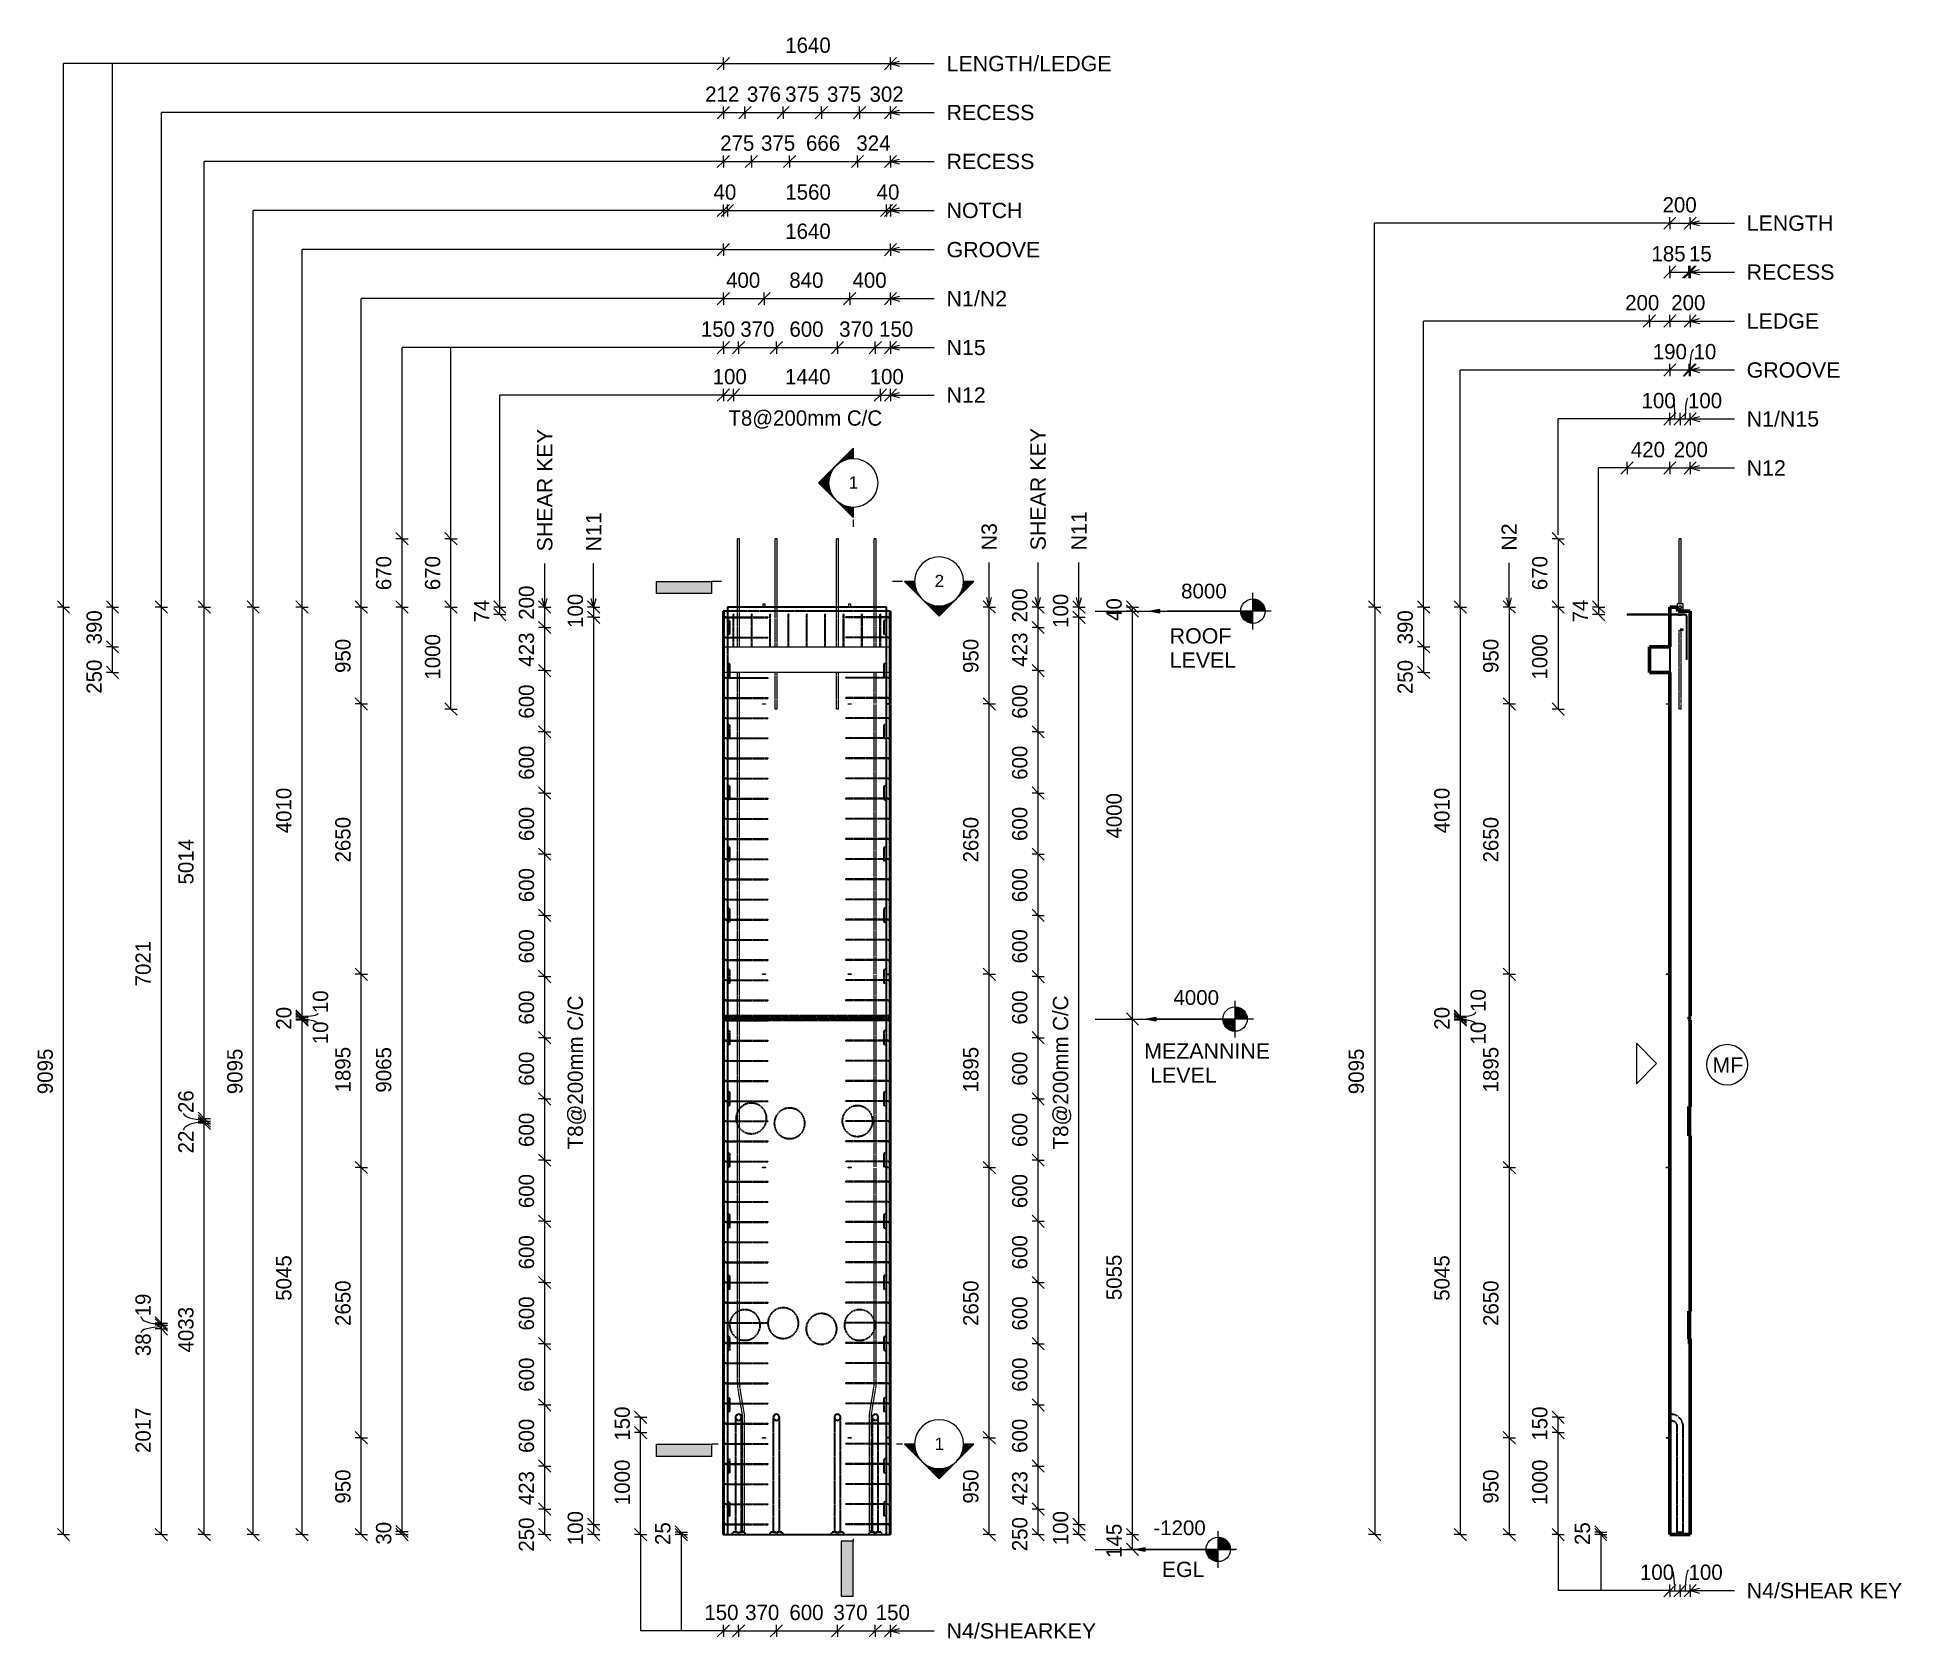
# Model space of a CAD drawing. Header units: millimetres. Extents: x -15095 to 3194, y -2416 to 13287.
import ezdxf

# ---------------------------------------------------------------- set-up
doc = ezdxf.new("R2010")
doc.units = ezdxf.units.MM
doc.linetypes.add('Dash', pattern=[6.36, 3.18, -3.18])
doc.linetypes.add('Hidden', pattern=[7.14, 4.76, -2.38])
for name, color, linetype, lineweight in [('A-ANNO-DIMS', 211, 'Continuous', 9), ('A-ANNO-DIMS-60', 211, 'Continuous', 9), ('A-DETL-HDLN', 90, 'Hidden', 18), ('A-DETL-MBND', 5, 'Continuous', 18), ('A-DETL-THIN', 151, 'Continuous', 18), ('A-GENM', 13, 'Continuous', 18), ('A-WALL', 113, 'Continuous', 25), ('A-WALL-HDLN', 110, 'Dash', 25), ('G-ANNO-DIMS', 111, 'Continuous', 9), ('G-ANNO-SYMB', 111, 'Continuous', 9), ('G-ANNO-TEXT', 231, 'Continuous', 9), ('S-BEAM', 12, 'Continuous', 18), ('S-RBAR', 171, 'Continuous', 18)]:
    doc.layers.add(name, color=color, linetype=linetype, lineweight=lineweight)
doc.styles.add('Arial', font='arial.ttf', dxfattribs={"height": 120})
doc.styles.add('Arial_1', font='arial.ttf', dxfattribs={"height": 150})
doc.styles.add('Arial_2', font='arial.ttf', dxfattribs={"height": 144})
doc.styles.add('Nirmala UI Semilight', font='NirmalaS.ttf', dxfattribs={"height": 150})
doc.dimstyles.new('Arrow_Filled_-_2_5_NI_UI', dxfattribs={"dimscale": 304.8, "dimtxt": 157.104592, "dimasz": 0.393701, "dimexe": 0.19685, "dimexo": 0.0625, "dimgap": 0.19685, "dimtad": 1, "dimdec": 4, "dimzin": 0, "dimdsep": 46, "dimtxsty": 'Nirmala UI Semilight', "dimblk1": 'OBLIQUE', "dimblk2": 'OBLIQUE', "dimsah": 1, "dimcen": 0.09, "dimazin": 0, "dimtfac": 1, "dimtdec": 4, "dimtix": 1, "dimtmove": 0, "dimatfit": 3, "dimfxl": 0.19685, "dimfxlon": 1, "dimtvp": 1, "dimtolj": 1, "dimtzin": 0, "dimarcsym": 2})
doc.dimstyles.new('Arrow_Filled_-_2_5_NI_UI_1', dxfattribs={"dimscale": 304.8, "dimtxt": 157.104592, "dimasz": 0.393701, "dimexe": 0.19685, "dimexo": 0.0625, "dimgap": 0.19685, "dimtad": 1, "dimdec": 4, "dimzin": 0, "dimdsep": 46, "dimtxsty": 'Nirmala UI Semilight', "dimblk1": 'OBLIQUE', "dimblk2": 'OBLIQUE', "dimsah": 1, "dimcen": 0.09, "dimazin": 0, "dimtfac": 1, "dimtdec": 4, "dimtix": 1, "dimtmove": 1, "dimatfit": 3, "dimfxl": 0.19685, "dimfxlon": 1, "dimtvp": 1, "dimtolj": 1, "dimtzin": 0, "dimarcsym": 2})
doc.dimstyles.new('Arrow_Filled_-_2_5_NI_UI_2', dxfattribs={"dimscale": 304.8, "dimtxt": 157.104592, "dimasz": 0.393701, "dimexe": 0.19685, "dimexo": 0.0625, "dimgap": 0.19685, "dimtad": 1, "dimdec": 4, "dimzin": 0, "dimdsep": 46, "dimtxsty": 'Nirmala UI Semilight', "dimblk1": 'OBLIQUE', "dimblk2": 'OBLIQUE', "dimsah": 1, "dimcen": 0.09, "dimazin": 0, "dimtfac": 1, "dimtdec": 4, "dimtix": 1, "dimtmove": 2, "dimatfit": 3, "dimfxl": 0.19685, "dimfxlon": 1, "dimtvp": 1, "dimtolj": 1, "dimtzin": 0, "dimarcsym": 2})

msp = doc.modelspace()

# ---------------------------------------------------------------- texts
at = {"layer": 'G-ANNO-SYMB', "char_height": 120, "width": 115.443, "attachment_point": 1, "style": 'Arial'}
for s, insert in [('1', (-7134.56325, 8982.06202)), ('2', (-6292.90514, 8016.19662)), ('1', (-6292.90514, -443.80338))]:
    msp.add_mtext(s, dxfattribs=dict(at, insert=insert))
at = {"layer": 'G-ANNO-TEXT', "color": 7, "char_height": 150, "attachment_point": 1, "style": 'Arial_1'}
for s, insert, width in [('LENGTH/LEDGE', (-6175.4908, 13104.81651), 1957.720875), ('RECESS', (-6175.4908, 12624.81651), 1038.987), ('RECESS', (-6175.4908, 12144.81651), 1038.987), ('NOTCH', (-6175.4908, 11664.81651), 904.3035), ('LENGTH', (1672.83675, 11539.98952), 1029.36675), ('GROOVE', (-6175.4908, 11280.46154), 1111.138875), ('RECESS', (1672.83675, 11059.98952), 1038.987), ('N1/N2', (-6175.4908, 10800.46154), 716.708625), ('LEDGE', (1672.83675, 10579.98952), 856.20225), ('N15', (-6175.4908, 10320.46154), 461.772), ('GROOVE', (1672.83675, 10099.98952), 1111.138875), ('N12', (-6175.4908, 9854.51996), 461.772), ('N1/N15', (1672.83675, 9619.98952), 856.20225), ('N12', (1672.83675, 9139.98952), 461.772), ('ROOF', (-3986.79543, 7492.92698), 731.139), ('LEVEL', (-3986.79543, 7254.80198), 784.050375), ('MEZANNINE', (-4236.60131, 3423.22315), 1486.328625), (' LEVEL', (-4236.60131, 3185.09815), 856.20225), ('MF', (1337.05741, 3285.69459), 360.759375), ('EGL', (-4064.25333, -1661.11333), 505.063125), ('N4/SHEAR KEY', (1672.83675, -1869.36386), 1842.277875), ('N4/SHEARKEY', (-6175.4908, -2263.64305), 1770.126)]:
    msp.add_mtext(s, dxfattribs=dict(at, insert=insert, width=width))
at = {"layer": 'G-ANNO-TEXT', "color": 7, "char_height": 150, "attachment_point": 1, "rotation": 90, "style": 'Arial_1'}
for s, insert, width in [('SHEAR KEY', (-10192.10129, 8246.17962), 1447.847625), ('SHEAR KEY', (-5352.45193, 8256.17962), 1447.847625), ('N11', (-9712.10129, 8246.17962), 461.772), ('N11', (-4952.05148, 8256.17962), 461.772), ('N3', (-5832.45193, 8256.17962), 322.278375), ('N2', (-731.77078, 8253.47631), 322.278375)]:
    msp.add_mtext(s, dxfattribs=dict(at, insert=insert, width=width))

# ---------------------------------------------------------------- blocks, each defined once
blk = doc.blocks.new('RR spread anchor face based - RR-SA-7_5-260-1726841-Elevation Front')
at = {"layer": 'A-GENM'}
for p, q in [((-7973, 7728), (-7973, 7733)), ((-7973, 7733), (-7957, 7733)), ((-7973, 7700), (-7973, 7728)), ((-7957, 7728), (-7973, 7728)), ((-7957, 7733), (-7957, 7728)), ((-7957, 7728), (-7957, 7700))]:
    blk.add_line(p, q, dxfattribs=at)
blk = doc.blocks.new('RR spread anchor face based - RR-SA-2_5-200-1726821-Elevation Front')
at = {"layer": 'A-GENM'}
for p, q in [((-6765, 6755), (-6730, 6755)), ((-6730, 6745), (-6765, 6745)), ((-6730, 6755), (-6725, 6755)), ((-6730, 6745), (-6730, 6755)), ((-6725, 6745), (-6730, 6745)), ((-6725, 6755), (-6725, 6745))]:
    blk.add_line(p, q, dxfattribs=at)
blk = doc.blocks.new('RR spread anchor face based - RR-SA-1_4-160-1726851-Elevation Front')
at = {"layer": 'A-GENM'}
for p, q in [((-7980, 6753), (-7978, 6753)), ((-7980, 6747), (-7980, 6753)), ((-7978, 6747), (-7980, 6747)), ((-7978, 6753), (-7953, 6753)), ((-7978, 6753), (-7978, 6747)), ((-7953, 6747), (-7978, 6747)), ((-7953, 6753), (-7950, 6753)), ((-7953, 6753), (-7953, 6747)), ((-7950, 6747), (-7953, 6747)), ((-7950, 6753), (-7950, 6747))]:
    blk.add_line(p, q, dxfattribs=at)
blk = doc.blocks.new('RR spread anchor face based - RR-SA-7_5-260-1726841-Elevation Right')
at = {"layer": 'A-GENM'}
for p, q in [((12986, 7733), (12984, 7728)), ((12984, 7728), (12984, 7700)), ((13041, 7733), (12986, 7733)), ((13001, 7695), (13001, 7699)), ((13027, 7699), (13027, 7695)), ((13044, 7728), (13041, 7733)), ((13044, 7660), (13044, 7728)), ((13044, 7483), (13014, 7483)), ((13014, 7483), (13014, 7473)), ((13014, 7473), (13044, 7473)), ((13044, 7473), (13044, 7483))]:
    blk.add_line(p, q, dxfattribs=at)
for centre, start, end in [((13014, 7699), 0, 180), ((13014, 7695), 180, 0)]:
    blk.add_arc(centre, 13, start, end, dxfattribs=at)
blk = doc.blocks.new('RR spread anchor face based - RR-SA-1_4-160-1726851-Elevation Right')
at = {"layer": 'A-GENM'}
for p, q in [((12879, 6753), (12884, 6753)), ((12879, 6753), (12879, 6747)), ((12884, 6747), (12879, 6747)), ((12884, 6753), (12914, 6753)), ((12884, 6753), (12884, 6747)), ((12914, 6747), (12884, 6747))]:
    blk.add_line(p, q, dxfattribs=at)
blk = doc.blocks.new('Detail View - M_Section Tail - Filled Horizontal-14034-Elevation Front')
at = {"layer": 'G-ANNO-SYMB'}
blk.add_hatch(color=256, dxfattribs=at).paths.add_polyline_path([(-8482, -628), (-8482, -508), (-9022, -508), (-9022, -628)])
for p, q in [((-9022, -628), (-9022, -508)), ((-9022, -508), (-8482, -508)), ((-8482, -508), (-8482, -628)), ((-8482, -628), (-9022, -628))]:
    blk.add_line(p, q, dxfattribs=at)
blk = doc.blocks.new('Detail View - M_Section Head - Filled SHOP DWG-1002450-Elevation Front')
at = {"layer": 'G-ANNO-SYMB'}
h = blk.add_hatch(color=256, dxfattribs=at)
edge = h.paths.add_edge_path()
edge.add_line((-6588, -508), (-6489, -508))
edge.add_arc((-6249, -508), 240, 180, 225)
edge.add_line((-6419, -678), (-6588, -508))
h = blk.add_hatch(color=256, dxfattribs=at)
edge = h.paths.add_edge_path()
edge.add_line((-5909, -508), (-6079, -678))
edge.add_arc((-6249, -508), 240, 315, 360)
edge.add_line((-6009, -508), (-5909, -508))
h = blk.add_hatch(color=256, dxfattribs=at)
edge = h.paths.add_edge_path()
edge.add_line((-6249, -848), (-6419, -678))
edge.add_arc((-6249, -508), 240, 225, 270)
edge.add_line((-6249, -748), (-6249, -848))
h = blk.add_hatch(color=256, dxfattribs=at)
edge = h.paths.add_edge_path()
edge.add_line((-6249, -848), (-6249, -748))
edge.add_arc((-6249, -508), 240, 270, 315)
edge.add_line((-6079, -678), (-6249, -848))
for p, q in [((-6249, -848), (-6588, -508)), ((-6489, -508), (-6588, -508)), ((-6588, -508), (-6419, -678)), ((-6489, -508), (-6588, -508)), ((-6249, -848), (-5909, -508)), ((-6079, -678), (-5909, -508)), ((-6009, -508), (-5909, -508)), ((-5909, -508), (-6009, -508)), ((-6419, -678), (-6249, -848)), ((-6249, -848), (-6079, -678)), ((-6249, -748), (-6249, -848)), ((-6249, -848), (-6249, -748))]:
    blk.add_line(p, q, dxfattribs=at)
for start, end in [(360, 180), (180, 360), (180, 225), (315, 0), (225, 270), (270, 315)]:
    blk.add_arc((-6249, -508), 240, start, end, dxfattribs=at)
blk = doc.blocks.new('DIMBLOCK1-Elevation Front')
at = {"layer": 'A-ANNO-DIMS-60'}
for p, q in [((-8365, 10725), (-8425, 10665)), ((-8365, 10725), (-8305, 10785)), ((-8365, 10725), (-8365, 10785)), ((-8365, 10725), (-7965, 10725)), ((-8365, 10725), (-8365, 10665)), ((-7965, 10725), (-8025, 10665)), ((-7965, 10725), (-7905, 10785)), ((-7965, 10725), (-7965, 10785)), ((-7965, 10725), (-7965, 10665))]:
    blk.add_line(p, q, dxfattribs=at)
at = {"layer": 'A-ANNO-DIMS-60', "color": 0, "insert": (-8338, 10981), "char_height": 150, "width": 414.76, "attachment_point": 1, "line_spacing_factor": 1.142579, "style": 'Nirmala UI Semilight'}
blk.add_mtext('400', dxfattribs=at)
blk = doc.blocks.new('_Oblique')
at = {"color": 0, "linetype": 'ByBlock', "lineweight": -2}
blk.add_line((-0.5, -0.5), (0.5, 0.5), dxfattribs=at)
blk = doc.blocks.new('DIMBLOCK2-Elevation Front')
at = {"layer": 'A-ANNO-DIMS-60'}
for p, q in [((-7965, 10725), (-8025, 10665)), ((-7965, 10725), (-7905, 10785)), ((-7965, 10725), (-7965, 10785)), ((-7965, 10725), (-7125, 10725)), ((-7965, 10725), (-7965, 10665)), ((-7125, 10725), (-7185, 10665)), ((-7125, 10725), (-7065, 10785)), ((-7125, 10725), (-7125, 10785)), ((-7125, 10725), (-7125, 10665))]:
    blk.add_line(p, q, dxfattribs=at)
at = {"layer": 'A-ANNO-DIMS-60', "color": 0, "insert": (-7718, 10981), "char_height": 150, "width": 414.76, "attachment_point": 1, "line_spacing_factor": 1.142579, "style": 'Nirmala UI Semilight'}
blk.add_mtext('840', dxfattribs=at)
blk = doc.blocks.new('DIMBLOCK3-Elevation Front')
at = {"layer": 'A-ANNO-DIMS-60'}
for p, q in [((-7125, 10725), (-7185, 10665)), ((-7125, 10725), (-7065, 10785)), ((-7125, 10725), (-7125, 10785)), ((-7125, 10725), (-6725, 10725)), ((-7125, 10725), (-7125, 10665)), ((-6725, 10725), (-6785, 10665)), ((-6725, 10725), (-6665, 10785)), ((-6725, 10725), (-6725, 10785)), ((-6725, 10725), (-6725, 10665))]:
    blk.add_line(p, q, dxfattribs=at)
at = {"layer": 'A-ANNO-DIMS-60', "color": 0, "insert": (-7098, 10981), "char_height": 150, "width": 414.76, "attachment_point": 1, "line_spacing_factor": 1.142579, "style": 'Nirmala UI Semilight'}
blk.add_mtext('400', dxfattribs=at)
blk = doc.blocks.new('DIMBLOCK4-Elevation Front')
at = {"layer": 'A-ANNO-DIMS-60'}
for p, q in [((-8365, 13029), (-8425, 12969)), ((-8365, 13029), (-8305, 13089)), ((-8365, 13029), (-8365, 13089)), ((-8365, 13029), (-6725, 13029)), ((-8365, 13029), (-8365, 12969)), ((-6725, 13029), (-6785, 12969)), ((-6725, 13029), (-6665, 13089)), ((-6725, 13029), (-6725, 13089)), ((-6725, 13029), (-6725, 12969))]:
    blk.add_line(p, q, dxfattribs=at)
at = {"layer": 'A-ANNO-DIMS-60', "color": 0, "insert": (-7758, 13285), "char_height": 150, "width": 510.73, "attachment_point": 1, "line_spacing_factor": 1.142579, "style": 'Nirmala UI Semilight'}
blk.add_mtext('1640', dxfattribs=at)
blk = doc.blocks.new('DIMBLOCK5-Elevation Front')
at = {"layer": 'A-ANNO-DIMS-60'}
for p, q in [((-14837, 7700), (-14897, 7760)), ((-14837, 7700), (-14897, 7700)), ((-14837, -1395), (-14837, 7700)), ((-14837, 7700), (-14777, 7640)), ((-14837, 7700), (-14777, 7700)), ((-14837, -1395), (-14897, -1335)), ((-14837, -1395), (-14897, -1395)), ((-14837, -1395), (-14777, -1455)), ((-14837, -1395), (-14777, -1395))]:
    blk.add_line(p, q, dxfattribs=at)
at = {"layer": 'A-ANNO-DIMS-60', "color": 0, "insert": (-15092, 2924), "char_height": 150, "width": 548.44, "attachment_point": 1, "rotation": 90, "line_spacing_factor": 1.142579, "style": 'Nirmala UI Semilight'}
blk.add_mtext('9095', dxfattribs=at)
blk = doc.blocks.new('DIMBLOCK6-Elevation Front')
at = {"layer": 'A-ANNO-DIMS-60'}
for p, q in [((-11917, -445), (-11977, -385)), ((-11917, -445), (-11977, -445)), ((-11917, -1395), (-11917, -445)), ((-11917, -445), (-11857, -505)), ((-11917, -445), (-11857, -445)), ((-11917, -1395), (-11977, -1335)), ((-11917, -1395), (-11977, -1395)), ((-11917, -1395), (-11857, -1455)), ((-11917, -1395), (-11857, -1395))]:
    blk.add_line(p, q, dxfattribs=at)
at = {"layer": 'A-ANNO-DIMS-60', "color": 0, "insert": (-12172, -1091), "char_height": 150, "width": 411.33, "attachment_point": 1, "rotation": 90, "line_spacing_factor": 1.142579, "style": 'Nirmala UI Semilight'}
blk.add_mtext('950', dxfattribs=at)
blk = doc.blocks.new('DIMBLOCK7-Elevation Front')
at = {"layer": 'A-ANNO-DIMS-60'}
for p, q in [((-11917, 2205), (-11977, 2265)), ((-11917, 2205), (-11977, 2205)), ((-11917, -445), (-11917, 2205)), ((-11917, 2205), (-11857, 2145)), ((-11917, 2205), (-11857, 2205)), ((-11917, -445), (-11977, -385)), ((-11917, -445), (-11977, -445)), ((-11917, -445), (-11857, -505)), ((-11917, -445), (-11857, -445))]:
    blk.add_line(p, q, dxfattribs=at)
at = {"layer": 'A-ANNO-DIMS-60', "color": 0, "insert": (-12172, 651), "char_height": 150, "width": 548.44, "attachment_point": 1, "rotation": 90, "line_spacing_factor": 1.142579, "style": 'Nirmala UI Semilight'}
blk.add_mtext('2650', dxfattribs=at)
blk = doc.blocks.new('DIMBLOCK8-Elevation Front')
at = {"layer": 'A-ANNO-DIMS-60'}
for p, q in [((-11917, 4100), (-11977, 4160)), ((-11917, 4100), (-11977, 4100)), ((-11917, 2205), (-11917, 4100)), ((-11917, 4100), (-11857, 4040)), ((-11917, 4100), (-11857, 4100)), ((-11917, 2205), (-11977, 2265)), ((-11917, 2205), (-11977, 2205)), ((-11917, 2205), (-11857, 2145)), ((-11917, 2205), (-11857, 2205))]:
    blk.add_line(p, q, dxfattribs=at)
at = {"layer": 'A-ANNO-DIMS-60', "color": 0, "insert": (-12172, 2941), "char_height": 150, "width": 507.31, "attachment_point": 1, "rotation": 90, "line_spacing_factor": 1.142579, "style": 'Nirmala UI Semilight'}
blk.add_mtext('1895', dxfattribs=at)
blk = doc.blocks.new('DIMBLOCK9-Elevation Front')
at = {"layer": 'A-ANNO-DIMS-60'}
for p, q in [((-11917, 6750), (-11977, 6810)), ((-11917, 6750), (-11977, 6750)), ((-11917, 4100), (-11917, 6750)), ((-11917, 6750), (-11857, 6690)), ((-11917, 6750), (-11857, 6750)), ((-11917, 4100), (-11977, 4160)), ((-11917, 4100), (-11977, 4100)), ((-11917, 4100), (-11857, 4040)), ((-11917, 4100), (-11857, 4100))]:
    blk.add_line(p, q, dxfattribs=at)
at = {"layer": 'A-ANNO-DIMS-60', "color": 0, "insert": (-12172, 5196), "char_height": 150, "width": 548.44, "attachment_point": 1, "rotation": 90, "line_spacing_factor": 1.142579, "style": 'Nirmala UI Semilight'}
blk.add_mtext('2650', dxfattribs=at)
blk = doc.blocks.new('DIMBLOCK10-Elevation Front')
at = {"layer": 'A-ANNO-DIMS-60'}
for p, q in [((-11917, 7700), (-11977, 7760)), ((-11917, 7700), (-11977, 7700)), ((-11917, 6750), (-11917, 7700)), ((-11917, 7700), (-11857, 7640)), ((-11917, 7700), (-11857, 7700)), ((-11917, 6750), (-11977, 6810)), ((-11917, 6750), (-11977, 6750)), ((-11917, 6750), (-11857, 6690)), ((-11917, 6750), (-11857, 6750))]:
    blk.add_line(p, q, dxfattribs=at)
at = {"layer": 'A-ANNO-DIMS-60', "color": 0, "insert": (-12172, 7054), "char_height": 150, "width": 411.33, "attachment_point": 1, "rotation": 90, "line_spacing_factor": 1.142579, "style": 'Nirmala UI Semilight'}
blk.add_mtext('950', dxfattribs=at)
blk = doc.blocks.new('DIMBLOCK11-Elevation Front')
at = {"layer": 'A-ANNO-DIMS-60'}
for p, q in [((-12497, 3650), (-12557, 3710)), ((-12497, 3650), (-12557, 3650)), ((-12497, -1395), (-12497, 3650)), ((-12497, 3650), (-12437, 3590)), ((-12497, 3650), (-12437, 3650)), ((-12497, -1395), (-12557, -1335)), ((-12497, -1395), (-12557, -1395)), ((-12497, -1395), (-12437, -1455)), ((-12497, -1395), (-12437, -1395))]:
    blk.add_line(p, q, dxfattribs=at)
at = {"layer": 'A-ANNO-DIMS-60', "color": 0, "insert": (-12752, 898), "char_height": 150, "width": 551.87, "attachment_point": 1, "rotation": 90, "line_spacing_factor": 1.142579, "style": 'Nirmala UI Semilight'}
blk.add_mtext('5045', dxfattribs=at)
blk = doc.blocks.new('DIMBLOCK12-Elevation Front')
at = {"layer": 'A-ANNO-DIMS-60'}
for p, q in [((-12497, 3660), (-12557, 3720)), ((-12497, 3650), (-12557, 3710)), ((-12497, 3660), (-12557, 3660)), ((-12497, 3650), (-12497, 3660)), ((-12497, 3660), (-12437, 3600)), ((-12497, 3660), (-12437, 3660)), ((-12497, 3650), (-12557, 3650)), ((-12497, 3650), (-12437, 3590)), ((-12497, 3650), (-12437, 3650))]:
    blk.add_line(p, q, dxfattribs=at)
blk.add_ellipse((-12497, 3608), major_axis=(157, 0), ratio=0.303741, start_param=0, end_param=1.570796, dxfattribs=at)
at = {"layer": 'A-ANNO-DIMS-60', "color": 0, "insert": (-12392, 3413), "char_height": 150, "width": 233.09, "attachment_point": 1, "rotation": 90, "line_spacing_factor": 1.142579, "style": 'Nirmala UI Semilight'}
blk.add_mtext('10', dxfattribs=at)
blk = doc.blocks.new('DIMBLOCK13-Elevation Front')
at = {"layer": 'A-ANNO-DIMS-60'}
for p, q in [((-12497, 3680), (-12557, 3740)), ((-12497, 3660), (-12557, 3720)), ((-12497, 3680), (-12557, 3680)), ((-12497, 3660), (-12557, 3660)), ((-12497, 3660), (-12497, 3680)), ((-12497, 3680), (-12437, 3620)), ((-12497, 3680), (-12437, 3680)), ((-12497, 3660), (-12437, 3600)), ((-12497, 3660), (-12437, 3660))]:
    blk.add_line(p, q, dxfattribs=at)
at = {"layer": 'A-ANNO-DIMS-60', "color": 0, "insert": (-12752, 3556), "char_height": 150, "width": 274.22, "attachment_point": 1, "rotation": 90, "line_spacing_factor": 1.142579, "style": 'Nirmala UI Semilight'}
blk.add_mtext('20', dxfattribs=at)
blk = doc.blocks.new('DIMBLOCK14-Elevation Front')
at = {"layer": 'A-ANNO-DIMS-60'}
for p, q in [((-12497, 3690), (-12557, 3750)), ((-12497, 3680), (-12557, 3740)), ((-12497, 3690), (-12557, 3690)), ((-12497, 3680), (-12557, 3680)), ((-12497, 3680), (-12497, 3690)), ((-12497, 3690), (-12437, 3630)), ((-12497, 3690), (-12437, 3690)), ((-12497, 3680), (-12437, 3620)), ((-12497, 3680), (-12437, 3680))]:
    blk.add_line(p, q, dxfattribs=at)
blk.add_ellipse((-12497, 3718), major_axis=(157, 0), ratio=0.204229, start_param=4.712389, end_param=6.283185, dxfattribs=at)
at = {"layer": 'A-ANNO-DIMS-60', "color": 0, "insert": (-12392, 3718), "char_height": 150, "width": 233.09, "attachment_point": 1, "rotation": 90, "line_spacing_factor": 1.142579, "style": 'Nirmala UI Semilight'}
blk.add_mtext('10', dxfattribs=at)
blk = doc.blocks.new('DIMBLOCK15-Elevation Front')
at = {"layer": 'A-ANNO-DIMS-60'}
for p, q in [((-12497, 7700), (-12557, 7760)), ((-12497, 7700), (-12557, 7700)), ((-12497, 3690), (-12497, 7700)), ((-12497, 7700), (-12437, 7640)), ((-12497, 7700), (-12437, 7700)), ((-12497, 3690), (-12557, 3750)), ((-12497, 3690), (-12557, 3690)), ((-12497, 3690), (-12437, 3630)), ((-12497, 3690), (-12437, 3690))]:
    blk.add_line(p, q, dxfattribs=at)
at = {"layer": 'A-ANNO-DIMS-60', "color": 0, "insert": (-12752, 5482), "char_height": 150, "width": 510.73, "attachment_point": 1, "rotation": 90, "line_spacing_factor": 1.142579, "style": 'Nirmala UI Semilight'}
blk.add_mtext('4010', dxfattribs=at)
blk = doc.blocks.new('DIMBLOCK16-Elevation Front')
at = {"layer": 'A-ANNO-DIMS-60'}
for p, q in [((-14357, 7310), (-14417, 7370)), ((-14357, 7310), (-14417, 7310)), ((-14357, 7060), (-14357, 7310)), ((-14357, 7310), (-14297, 7250)), ((-14357, 7310), (-14297, 7310)), ((-14357, 7060), (-14417, 7120)), ((-14357, 7060), (-14417, 7060)), ((-14357, 7060), (-14297, 7000)), ((-14357, 7060), (-14297, 7060))]:
    blk.add_line(p, q, dxfattribs=at)
at = {"layer": 'A-ANNO-DIMS-60', "color": 0, "insert": (-14612, 6850), "char_height": 150, "width": 411.33, "attachment_point": 1, "rotation": 90, "line_spacing_factor": 1.142579, "style": 'Nirmala UI Semilight'}
blk.add_mtext('250', dxfattribs=at)
blk = doc.blocks.new('DIMBLOCK17-Elevation Front')
at = {"layer": 'A-ANNO-DIMS-60'}
for p, q in [((-14357, 7700), (-14417, 7760)), ((-14357, 7700), (-14417, 7700)), ((-14357, 7310), (-14357, 7700)), ((-14357, 7700), (-14297, 7640)), ((-14357, 7700), (-14297, 7700)), ((-14357, 7310), (-14417, 7370)), ((-14357, 7310), (-14417, 7310)), ((-14357, 7310), (-14297, 7250)), ((-14357, 7310), (-14297, 7310))]:
    blk.add_line(p, q, dxfattribs=at)
at = {"layer": 'A-ANNO-DIMS-60', "color": 0, "insert": (-14612, 7334), "char_height": 150, "width": 411.33, "attachment_point": 1, "rotation": 90, "line_spacing_factor": 1.142579, "style": 'Nirmala UI Semilight'}
blk.add_mtext('390', dxfattribs=at)
blk = doc.blocks.new('DIMBLOCK18-Elevation Front')
at = {"layer": 'A-ANNO-DIMS-60'}
for p, q in [((-8365, 10245), (-8425, 10185)), ((-8365, 10245), (-8305, 10305)), ((-8365, 10245), (-8365, 10305)), ((-8365, 10245), (-8215, 10245)), ((-8365, 10245), (-8365, 10185)), ((-8215, 10245), (-8275, 10185)), ((-8215, 10245), (-8155, 10305)), ((-8215, 10245), (-8215, 10305)), ((-8215, 10245), (-8215, 10185))]:
    blk.add_line(p, q, dxfattribs=at)
at = {"layer": 'A-ANNO-DIMS-60', "color": 0, "insert": (-8585, 10501), "char_height": 150, "width": 370.2, "attachment_point": 1, "line_spacing_factor": 1.142579, "style": 'Nirmala UI Semilight'}
blk.add_mtext('150', dxfattribs=at)
blk = doc.blocks.new('DIMBLOCK19-Elevation Front')
at = {"layer": 'A-ANNO-DIMS-60'}
for p, q in [((-8215, 10245), (-8275, 10185)), ((-8215, 10245), (-8155, 10305)), ((-8215, 10245), (-8215, 10305)), ((-8215, 10245), (-7845, 10245)), ((-8215, 10245), (-8215, 10185)), ((-7845, 10245), (-7905, 10185)), ((-7845, 10245), (-7785, 10305)), ((-7845, 10245), (-7845, 10305)), ((-7845, 10245), (-7845, 10185))]:
    blk.add_line(p, q, dxfattribs=at)
at = {"layer": 'A-ANNO-DIMS-60', "color": 0, "insert": (-8199, 10501), "char_height": 150, "width": 404.47, "attachment_point": 1, "line_spacing_factor": 1.142579, "style": 'Nirmala UI Semilight'}
blk.add_mtext('370', dxfattribs=at)
blk = doc.blocks.new('DIMBLOCK20-Elevation Front')
at = {"layer": 'A-ANNO-DIMS-60'}
for p, q in [((-7845, 10245), (-7905, 10185)), ((-7845, 10245), (-7785, 10305)), ((-7845, 10245), (-7845, 10305)), ((-7845, 10245), (-7245, 10245)), ((-7845, 10245), (-7845, 10185)), ((-7245, 10245), (-7305, 10185)), ((-7245, 10245), (-7185, 10305)), ((-7245, 10245), (-7245, 10305)), ((-7245, 10245), (-7245, 10185))]:
    blk.add_line(p, q, dxfattribs=at)
at = {"layer": 'A-ANNO-DIMS-60', "color": 0, "insert": (-7717, 10501), "char_height": 150, "width": 411.33, "attachment_point": 1, "line_spacing_factor": 1.142579, "style": 'Nirmala UI Semilight'}
blk.add_mtext('600', dxfattribs=at)
blk = doc.blocks.new('DIMBLOCK21-Elevation Front')
at = {"layer": 'A-ANNO-DIMS-60'}
for p, q in [((-7245, 10245), (-7305, 10185)), ((-7245, 10245), (-7185, 10305)), ((-7245, 10245), (-7245, 10305)), ((-7245, 10245), (-6875, 10245)), ((-7245, 10245), (-7245, 10185)), ((-6875, 10245), (-6935, 10185)), ((-6875, 10245), (-6815, 10305)), ((-6875, 10245), (-6875, 10305)), ((-6875, 10245), (-6875, 10185))]:
    blk.add_line(p, q, dxfattribs=at)
at = {"layer": 'A-ANNO-DIMS-60', "color": 0, "insert": (-7229, 10501), "char_height": 150, "width": 404.47, "attachment_point": 1, "line_spacing_factor": 1.142579, "style": 'Nirmala UI Semilight'}
blk.add_mtext('370', dxfattribs=at)
blk = doc.blocks.new('DIMBLOCK22-Elevation Front')
at = {"layer": 'A-ANNO-DIMS-60'}
for p, q in [((-6875, 10245), (-6935, 10185)), ((-6875, 10245), (-6815, 10305)), ((-6875, 10245), (-6875, 10305)), ((-6875, 10245), (-6725, 10245)), ((-6875, 10245), (-6875, 10185)), ((-6725, 10245), (-6785, 10185)), ((-6725, 10245), (-6665, 10305)), ((-6725, 10245), (-6725, 10305)), ((-6725, 10245), (-6725, 10185))]:
    blk.add_line(p, q, dxfattribs=at)
at = {"layer": 'A-ANNO-DIMS-60', "color": 0, "insert": (-6837, 10501), "char_height": 150, "width": 370.2, "attachment_point": 1, "line_spacing_factor": 1.142579, "style": 'Nirmala UI Semilight'}
blk.add_mtext('150', dxfattribs=at)
blk = doc.blocks.new('DIMBLOCK23-Elevation Front')
at = {"layer": 'A-ANNO-DIMS-60'}
for p, q in [((-8365, 11589), (-8425, 11529)), ((-8325, 11589), (-8385, 11529)), ((-8365, 11589), (-8305, 11649)), ((-8365, 11589), (-8365, 11649)), ((-8365, 11589), (-8325, 11589)), ((-8365, 11589), (-8365, 11529)), ((-8325, 11589), (-8265, 11649)), ((-8325, 11589), (-8325, 11649)), ((-8325, 11589), (-8325, 11529))]:
    blk.add_line(p, q, dxfattribs=at)
at = {"layer": 'A-ANNO-DIMS-60', "color": 0, "insert": (-8461, 11845), "char_height": 150, "width": 277.65, "attachment_point": 1, "line_spacing_factor": 1.142579, "style": 'Nirmala UI Semilight'}
blk.add_mtext('40', dxfattribs=at)
blk = doc.blocks.new('DIMBLOCK24-Elevation Front')
at = {"layer": 'A-ANNO-DIMS-60'}
for p, q in [((-8325, 11589), (-8385, 11529)), ((-8325, 11589), (-8265, 11649)), ((-8325, 11589), (-8325, 11649)), ((-8325, 11589), (-6765, 11589)), ((-8325, 11589), (-8325, 11529)), ((-6765, 11589), (-6825, 11529)), ((-6765, 11589), (-6705, 11649)), ((-6765, 11589), (-6765, 11649)), ((-6765, 11589), (-6765, 11529))]:
    blk.add_line(p, q, dxfattribs=at)
at = {"layer": 'A-ANNO-DIMS-60', "color": 0, "insert": (-7757, 11845), "char_height": 150, "width": 507.31, "attachment_point": 1, "line_spacing_factor": 1.142579, "style": 'Nirmala UI Semilight'}
blk.add_mtext('1560', dxfattribs=at)
blk = doc.blocks.new('DIMBLOCK25-Elevation Front')
at = {"layer": 'A-ANNO-DIMS-60'}
for p, q in [((-6765, 11589), (-6825, 11529)), ((-6725, 11589), (-6785, 11529)), ((-6765, 11589), (-6705, 11649)), ((-6765, 11589), (-6765, 11649)), ((-6765, 11589), (-6725, 11589)), ((-6765, 11589), (-6765, 11529)), ((-6725, 11589), (-6665, 11649)), ((-6725, 11589), (-6725, 11649)), ((-6725, 11589), (-6725, 11529))]:
    blk.add_line(p, q, dxfattribs=at)
at = {"layer": 'A-ANNO-DIMS-60', "color": 0, "insert": (-6861, 11845), "char_height": 150, "width": 277.65, "attachment_point": 1, "line_spacing_factor": 1.142579, "style": 'Nirmala UI Semilight'}
blk.add_mtext('40', dxfattribs=at)
blk = doc.blocks.new('DIMBLOCK26-Elevation Front')
at = {"layer": 'A-ANNO-DIMS-60'}
for p, q in [((-8365, 11205), (-8425, 11145)), ((-8365, 11205), (-8305, 11265)), ((-8365, 11205), (-8365, 11265)), ((-8365, 11205), (-6725, 11205)), ((-8365, 11205), (-8365, 11145)), ((-6725, 11205), (-6785, 11145)), ((-6725, 11205), (-6665, 11265)), ((-6725, 11205), (-6725, 11265)), ((-6725, 11205), (-6725, 11145))]:
    blk.add_line(p, q, dxfattribs=at)
at = {"layer": 'A-ANNO-DIMS-60', "color": 0, "insert": (-7758, 11461), "char_height": 150, "width": 510.73, "attachment_point": 1, "line_spacing_factor": 1.142579, "style": 'Nirmala UI Semilight'}
blk.add_mtext('1640', dxfattribs=at)
blk = doc.blocks.new('DIMBLOCK27-Elevation Front')
at = {"layer": 'A-ANNO-DIMS-60'}
for p, q in [((-11037, 7700), (-11097, 7760)), ((-11037, 7700), (-11097, 7700)), ((-11037, 6700), (-11037, 7700)), ((-11037, 7700), (-10977, 7640)), ((-11037, 7700), (-10977, 7700)), ((-11037, 6700), (-11097, 6760)), ((-11037, 6700), (-11097, 6700)), ((-11037, 6700), (-10977, 6640)), ((-11037, 6700), (-10977, 6700))]:
    blk.add_line(p, q, dxfattribs=at)
at = {"layer": 'A-ANNO-DIMS-60', "color": 0, "insert": (-11292, 6989), "char_height": 150, "width": 507.31, "attachment_point": 1, "rotation": 90, "line_spacing_factor": 1.142579, "style": 'Nirmala UI Semilight'}
blk.add_mtext('1000', dxfattribs=at)
blk = doc.blocks.new('DIMBLOCK28-Elevation Front')
at = {"layer": 'A-ANNO-DIMS-60'}
for p, q in [((-11037, 8370), (-11097, 8430)), ((-11037, 8370), (-11097, 8370)), ((-11037, 7700), (-11037, 8370)), ((-11037, 8370), (-10977, 8310)), ((-11037, 8370), (-10977, 8370)), ((-11037, 7700), (-11097, 7760)), ((-11037, 7700), (-11097, 7700)), ((-11037, 7700), (-10977, 7640)), ((-11037, 7700), (-10977, 7700))]:
    blk.add_line(p, q, dxfattribs=at)
at = {"layer": 'A-ANNO-DIMS-60', "color": 0, "insert": (-11292, 7866), "char_height": 150, "width": 404.47, "attachment_point": 1, "rotation": 90, "line_spacing_factor": 1.142579, "style": 'Nirmala UI Semilight'}
blk.add_mtext('670', dxfattribs=at)
blk = doc.blocks.new('DIMBLOCK29-Elevation Front')
at = {"layer": 'A-ANNO-DIMS-60'}
for p, q in [((-10117, -1145), (-10177, -1085)), ((-10117, -1145), (-10177, -1145)), ((-10117, -1395), (-10117, -1145)), ((-10117, -1145), (-10057, -1205)), ((-10117, -1145), (-10057, -1145)), ((-10117, -1395), (-10177, -1335)), ((-10117, -1395), (-10177, -1395)), ((-10117, -1395), (-10057, -1455)), ((-10117, -1395), (-10057, -1395))]:
    blk.add_line(p, q, dxfattribs=at)
at = {"layer": 'A-ANNO-DIMS-60', "color": 0, "insert": (-10372, -1562), "char_height": 150, "width": 411.33, "attachment_point": 1, "rotation": 90, "line_spacing_factor": 1.142579, "style": 'Nirmala UI Semilight'}
blk.add_mtext('250', dxfattribs=at)
blk = doc.blocks.new('DIMBLOCK30-Elevation Front')
at = {"layer": 'A-ANNO-DIMS-60'}
for p, q in [((-10117, -723), (-10177, -663)), ((-10117, -723), (-10177, -723)), ((-10117, -1145), (-10117, -723)), ((-10117, -723), (-10057, -783)), ((-10117, -723), (-10057, -723)), ((-10117, -1145), (-10177, -1085)), ((-10117, -1145), (-10177, -1145)), ((-10117, -1145), (-10057, -1205)), ((-10117, -1145), (-10057, -1145))]:
    blk.add_line(p, q, dxfattribs=at)
at = {"layer": 'A-ANNO-DIMS-60', "color": 0, "insert": (-10372, -1107), "char_height": 150, "width": 414.76, "attachment_point": 1, "rotation": 90, "line_spacing_factor": 1.142579, "style": 'Nirmala UI Semilight'}
blk.add_mtext('423', dxfattribs=at)
blk = doc.blocks.new('DIMBLOCK31-Elevation Front')
at = {"layer": 'A-ANNO-DIMS-60'}
for p, q in [((-10117, -123), (-10177, -63)), ((-10117, -123), (-10177, -123)), ((-10117, -723), (-10117, -123)), ((-10117, -123), (-10057, -183)), ((-10117, -123), (-10057, -123)), ((-10117, -723), (-10177, -663)), ((-10117, -723), (-10177, -723)), ((-10117, -723), (-10057, -783)), ((-10117, -723), (-10057, -723))]:
    blk.add_line(p, q, dxfattribs=at)
at = {"layer": 'A-ANNO-DIMS-60', "color": 0, "insert": (-10372, -594), "char_height": 150, "width": 411.33, "attachment_point": 1, "rotation": 90, "line_spacing_factor": 1.142579, "style": 'Nirmala UI Semilight'}
blk.add_mtext('600', dxfattribs=at)
blk = doc.blocks.new('DIMBLOCK32-Elevation Front')
at = {"layer": 'A-ANNO-DIMS-60'}
for p, q in [((-10117, 477), (-10177, 537)), ((-10117, 477), (-10177, 477)), ((-10117, -123), (-10117, 477)), ((-10117, 477), (-10057, 417)), ((-10117, 477), (-10057, 477)), ((-10117, -123), (-10177, -63)), ((-10117, -123), (-10177, -123)), ((-10117, -123), (-10057, -183)), ((-10117, -123), (-10057, -123))]:
    blk.add_line(p, q, dxfattribs=at)
at = {"layer": 'A-ANNO-DIMS-60', "color": 0, "insert": (-10372, 6), "char_height": 150, "width": 411.33, "attachment_point": 1, "rotation": 90, "line_spacing_factor": 1.142579, "style": 'Nirmala UI Semilight'}
blk.add_mtext('600', dxfattribs=at)
blk = doc.blocks.new('DIMBLOCK33-Elevation Front')
at = {"layer": 'A-ANNO-DIMS-60'}
for p, q in [((-10117, 1077), (-10177, 1137)), ((-10117, 1077), (-10177, 1077)), ((-10117, 477), (-10117, 1077)), ((-10117, 1077), (-10057, 1017)), ((-10117, 1077), (-10057, 1077)), ((-10117, 477), (-10177, 537)), ((-10117, 477), (-10177, 477)), ((-10117, 477), (-10057, 417)), ((-10117, 477), (-10057, 477))]:
    blk.add_line(p, q, dxfattribs=at)
at = {"layer": 'A-ANNO-DIMS-60', "color": 0, "insert": (-10372, 606), "char_height": 150, "width": 411.33, "attachment_point": 1, "rotation": 90, "line_spacing_factor": 1.142579, "style": 'Nirmala UI Semilight'}
blk.add_mtext('600', dxfattribs=at)
blk = doc.blocks.new('DIMBLOCK34-Elevation Front')
at = {"layer": 'A-ANNO-DIMS-60'}
for p, q in [((-10117, 1677), (-10177, 1737)), ((-10117, 1677), (-10177, 1677)), ((-10117, 1077), (-10117, 1677)), ((-10117, 1677), (-10057, 1617)), ((-10117, 1677), (-10057, 1677)), ((-10117, 1077), (-10177, 1137)), ((-10117, 1077), (-10177, 1077)), ((-10117, 1077), (-10057, 1017)), ((-10117, 1077), (-10057, 1077))]:
    blk.add_line(p, q, dxfattribs=at)
at = {"layer": 'A-ANNO-DIMS-60', "color": 0, "insert": (-10372, 1206), "char_height": 150, "width": 411.33, "attachment_point": 1, "rotation": 90, "line_spacing_factor": 1.142579, "style": 'Nirmala UI Semilight'}
blk.add_mtext('600', dxfattribs=at)
blk = doc.blocks.new('DIMBLOCK35-Elevation Front')
at = {"layer": 'A-ANNO-DIMS-60'}
for p, q in [((-10117, 2277), (-10177, 2337)), ((-10117, 2277), (-10177, 2277)), ((-10117, 1677), (-10117, 2277)), ((-10117, 2277), (-10057, 2217)), ((-10117, 2277), (-10057, 2277)), ((-10117, 1677), (-10177, 1737)), ((-10117, 1677), (-10177, 1677)), ((-10117, 1677), (-10057, 1617)), ((-10117, 1677), (-10057, 1677))]:
    blk.add_line(p, q, dxfattribs=at)
at = {"layer": 'A-ANNO-DIMS-60', "color": 0, "insert": (-10372, 1806), "char_height": 150, "width": 411.33, "attachment_point": 1, "rotation": 90, "line_spacing_factor": 1.142579, "style": 'Nirmala UI Semilight'}
blk.add_mtext('600', dxfattribs=at)
blk = doc.blocks.new('DIMBLOCK36-Elevation Front')
at = {"layer": 'A-ANNO-DIMS-60'}
for p, q in [((-10117, 2877), (-10177, 2937)), ((-10117, 2877), (-10177, 2877)), ((-10117, 2277), (-10117, 2877)), ((-10117, 2877), (-10057, 2817)), ((-10117, 2877), (-10057, 2877)), ((-10117, 2277), (-10177, 2337)), ((-10117, 2277), (-10177, 2277)), ((-10117, 2277), (-10057, 2217)), ((-10117, 2277), (-10057, 2277))]:
    blk.add_line(p, q, dxfattribs=at)
at = {"layer": 'A-ANNO-DIMS-60', "color": 0, "insert": (-10372, 2406), "char_height": 150, "width": 411.33, "attachment_point": 1, "rotation": 90, "line_spacing_factor": 1.142579, "style": 'Nirmala UI Semilight'}
blk.add_mtext('600', dxfattribs=at)
blk = doc.blocks.new('DIMBLOCK37-Elevation Front')
at = {"layer": 'A-ANNO-DIMS-60'}
for p, q in [((-10117, 3477), (-10177, 3537)), ((-10117, 3477), (-10177, 3477)), ((-10117, 2877), (-10117, 3477)), ((-10117, 3477), (-10057, 3417)), ((-10117, 3477), (-10057, 3477)), ((-10117, 2877), (-10177, 2937)), ((-10117, 2877), (-10177, 2877)), ((-10117, 2877), (-10057, 2817)), ((-10117, 2877), (-10057, 2877))]:
    blk.add_line(p, q, dxfattribs=at)
at = {"layer": 'A-ANNO-DIMS-60', "color": 0, "insert": (-10372, 3006), "char_height": 150, "width": 411.33, "attachment_point": 1, "rotation": 90, "line_spacing_factor": 1.142579, "style": 'Nirmala UI Semilight'}
blk.add_mtext('600', dxfattribs=at)
blk = doc.blocks.new('DIMBLOCK38-Elevation Front')
at = {"layer": 'A-ANNO-DIMS-60'}
for p, q in [((-10117, 4077), (-10177, 4137)), ((-10117, 4077), (-10177, 4077)), ((-10117, 3477), (-10117, 4077)), ((-10117, 4077), (-10057, 4017)), ((-10117, 4077), (-10057, 4077)), ((-10117, 3477), (-10177, 3537)), ((-10117, 3477), (-10177, 3477)), ((-10117, 3477), (-10057, 3417)), ((-10117, 3477), (-10057, 3477))]:
    blk.add_line(p, q, dxfattribs=at)
at = {"layer": 'A-ANNO-DIMS-60', "color": 0, "insert": (-10372, 3606), "char_height": 150, "width": 411.33, "attachment_point": 1, "rotation": 90, "line_spacing_factor": 1.142579, "style": 'Nirmala UI Semilight'}
blk.add_mtext('600', dxfattribs=at)
blk = doc.blocks.new('DIMBLOCK39-Elevation Front')
at = {"layer": 'A-ANNO-DIMS-60'}
for p, q in [((-10117, 4677), (-10177, 4737)), ((-10117, 4677), (-10177, 4677)), ((-10117, 4077), (-10117, 4677)), ((-10117, 4677), (-10057, 4617)), ((-10117, 4677), (-10057, 4677)), ((-10117, 4077), (-10177, 4137)), ((-10117, 4077), (-10177, 4077)), ((-10117, 4077), (-10057, 4017)), ((-10117, 4077), (-10057, 4077))]:
    blk.add_line(p, q, dxfattribs=at)
at = {"layer": 'A-ANNO-DIMS-60', "color": 0, "insert": (-10372, 4206), "char_height": 150, "width": 411.33, "attachment_point": 1, "rotation": 90, "line_spacing_factor": 1.142579, "style": 'Nirmala UI Semilight'}
blk.add_mtext('600', dxfattribs=at)
blk = doc.blocks.new('DIMBLOCK40-Elevation Front')
at = {"layer": 'A-ANNO-DIMS-60'}
for p, q in [((-10117, 5277), (-10177, 5337)), ((-10117, 5277), (-10177, 5277)), ((-10117, 4677), (-10117, 5277)), ((-10117, 5277), (-10057, 5217)), ((-10117, 5277), (-10057, 5277)), ((-10117, 4677), (-10177, 4737)), ((-10117, 4677), (-10177, 4677)), ((-10117, 4677), (-10057, 4617)), ((-10117, 4677), (-10057, 4677))]:
    blk.add_line(p, q, dxfattribs=at)
at = {"layer": 'A-ANNO-DIMS-60', "color": 0, "insert": (-10372, 4806), "char_height": 150, "width": 411.33, "attachment_point": 1, "rotation": 90, "line_spacing_factor": 1.142579, "style": 'Nirmala UI Semilight'}
blk.add_mtext('600', dxfattribs=at)
blk = doc.blocks.new('DIMBLOCK41-Elevation Front')
at = {"layer": 'A-ANNO-DIMS-60'}
for p, q in [((-10117, 5877), (-10177, 5937)), ((-10117, 5877), (-10177, 5877)), ((-10117, 5277), (-10117, 5877)), ((-10117, 5877), (-10057, 5817)), ((-10117, 5877), (-10057, 5877)), ((-10117, 5277), (-10177, 5337)), ((-10117, 5277), (-10177, 5277)), ((-10117, 5277), (-10057, 5217)), ((-10117, 5277), (-10057, 5277))]:
    blk.add_line(p, q, dxfattribs=at)
at = {"layer": 'A-ANNO-DIMS-60', "color": 0, "insert": (-10372, 5406), "char_height": 150, "width": 411.33, "attachment_point": 1, "rotation": 90, "line_spacing_factor": 1.142579, "style": 'Nirmala UI Semilight'}
blk.add_mtext('600', dxfattribs=at)
blk = doc.blocks.new('DIMBLOCK42-Elevation Front')
at = {"layer": 'A-ANNO-DIMS-60'}
for p, q in [((-10117, 6477), (-10177, 6537)), ((-10117, 6477), (-10177, 6477)), ((-10117, 5877), (-10117, 6477)), ((-10117, 6477), (-10057, 6417)), ((-10117, 6477), (-10057, 6477)), ((-10117, 5877), (-10177, 5937)), ((-10117, 5877), (-10177, 5877)), ((-10117, 5877), (-10057, 5817)), ((-10117, 5877), (-10057, 5877))]:
    blk.add_line(p, q, dxfattribs=at)
at = {"layer": 'A-ANNO-DIMS-60', "color": 0, "insert": (-10372, 6006), "char_height": 150, "width": 411.33, "attachment_point": 1, "rotation": 90, "line_spacing_factor": 1.142579, "style": 'Nirmala UI Semilight'}
blk.add_mtext('600', dxfattribs=at)
blk = doc.blocks.new('DIMBLOCK43-Elevation Front')
at = {"layer": 'A-ANNO-DIMS-60'}
for p, q in [((-10117, 7077), (-10177, 7137)), ((-10117, 7077), (-10177, 7077)), ((-10117, 6477), (-10117, 7077)), ((-10117, 7077), (-10057, 7017)), ((-10117, 7077), (-10057, 7077)), ((-10117, 6477), (-10177, 6537)), ((-10117, 6477), (-10177, 6477)), ((-10117, 6477), (-10057, 6417)), ((-10117, 6477), (-10057, 6477))]:
    blk.add_line(p, q, dxfattribs=at)
at = {"layer": 'A-ANNO-DIMS-60', "color": 0, "insert": (-10372, 6606), "char_height": 150, "width": 411.33, "attachment_point": 1, "rotation": 90, "line_spacing_factor": 1.142579, "style": 'Nirmala UI Semilight'}
blk.add_mtext('600', dxfattribs=at)
blk = doc.blocks.new('DIMBLOCK44-Elevation Front')
at = {"layer": 'A-ANNO-DIMS-60'}
for p, q in [((-10117, 7500), (-10177, 7560)), ((-10117, 7500), (-10177, 7500)), ((-10117, 7077), (-10117, 7500)), ((-10117, 7500), (-10057, 7440)), ((-10117, 7500), (-10057, 7500)), ((-10117, 7077), (-10177, 7137)), ((-10117, 7077), (-10177, 7077)), ((-10117, 7077), (-10057, 7017)), ((-10117, 7077), (-10057, 7077))]:
    blk.add_line(p, q, dxfattribs=at)
at = {"layer": 'A-ANNO-DIMS-60', "color": 0, "insert": (-10372, 7116), "char_height": 150, "width": 414.76, "attachment_point": 1, "rotation": 90, "line_spacing_factor": 1.142579, "style": 'Nirmala UI Semilight'}
blk.add_mtext('423', dxfattribs=at)
blk = doc.blocks.new('DIMBLOCK45-Elevation Front')
at = {"layer": 'A-ANNO-DIMS-60'}
for p, q in [((-10117, 7700), (-10177, 7760)), ((-10117, 7700), (-10177, 7700)), ((-10117, 7500), (-10117, 7700)), ((-10117, 7700), (-10057, 7640)), ((-10117, 7700), (-10057, 7700)), ((-10117, 7500), (-10177, 7560)), ((-10117, 7500), (-10177, 7500)), ((-10117, 7500), (-10057, 7440)), ((-10117, 7500), (-10057, 7500))]:
    blk.add_line(p, q, dxfattribs=at)
at = {"layer": 'A-ANNO-DIMS-60', "color": 0, "insert": (-10372, 7576), "char_height": 150, "width": 411.33, "attachment_point": 1, "rotation": 90, "line_spacing_factor": 1.142579, "style": 'Nirmala UI Semilight'}
blk.add_mtext('200', dxfattribs=at)
blk = doc.blocks.new('DIMBLOCK46-Elevation Front')
at = {"layer": 'A-ANNO-DIMS-60'}
for p, q in [((-9637, -1295), (-9697, -1235)), ((-9637, -1295), (-9697, -1295)), ((-9637, -1395), (-9697, -1335)), ((-9637, -1395), (-9697, -1395)), ((-9637, -1395), (-9637, -1295)), ((-9637, -1295), (-9577, -1355)), ((-9637, -1295), (-9577, -1295)), ((-9637, -1395), (-9577, -1455)), ((-9637, -1395), (-9577, -1395))]:
    blk.add_line(p, q, dxfattribs=at)
at = {"layer": 'A-ANNO-DIMS-60', "color": 0, "insert": (-9892, -1499), "char_height": 150, "width": 370.2, "attachment_point": 1, "rotation": 90, "line_spacing_factor": 1.142579, "style": 'Nirmala UI Semilight'}
blk.add_mtext('100', dxfattribs=at)
blk = doc.blocks.new('DIMBLOCK47-Elevation Front')
at = {"layer": 'A-ANNO-DIMS-60'}
for p, q in [((-9637, 7600), (-9697, 7660)), ((-9637, 7600), (-9697, 7600)), ((-9637, -1295), (-9637, 7600)), ((-9637, 7600), (-9577, 7540)), ((-9637, 7600), (-9577, 7600)), ((-9637, -1295), (-9697, -1235)), ((-9637, -1295), (-9697, -1295)), ((-9637, -1295), (-9577, -1355)), ((-9637, -1295), (-9577, -1295))]:
    blk.add_line(p, q, dxfattribs=at)
at = {"layer": 'A-ANNO-DIMS-60', "color": 0, "insert": (-9892, 2383), "char_height": 150, "width": 1847.55, "attachment_point": 1, "rotation": 90, "line_spacing_factor": 1.142579, "style": 'Nirmala UI Semilight'}
blk.add_mtext('T8@200mm C/C', dxfattribs=at)
blk = doc.blocks.new('DIMBLOCK48-Elevation Front')
at = {"layer": 'A-ANNO-DIMS-60'}
for p, q in [((-9637, 7700), (-9697, 7760)), ((-9637, 7700), (-9697, 7700)), ((-9637, 7600), (-9637, 7700)), ((-9637, 7700), (-9577, 7640)), ((-9637, 7700), (-9577, 7700)), ((-9637, 7600), (-9697, 7660)), ((-9637, 7600), (-9697, 7600)), ((-9637, 7600), (-9577, 7540)), ((-9637, 7600), (-9577, 7600))]:
    blk.add_line(p, q, dxfattribs=at)
at = {"layer": 'A-ANNO-DIMS-60', "color": 0, "insert": (-9892, 7496), "char_height": 150, "width": 370.2, "attachment_point": 1, "rotation": 90, "line_spacing_factor": 1.142579, "style": 'Nirmala UI Semilight'}
blk.add_mtext('100', dxfattribs=at)
blk = doc.blocks.new('DIMBLOCK49-Elevation Front')
at = {"layer": 'A-ANNO-DIMS-60'}
for p, q in [((-9177, -395), (-9237, -335)), ((-9177, -395), (-9237, -395)), ((-9177, -1395), (-9177, -395)), ((-9177, -395), (-9117, -455)), ((-9177, -395), (-9117, -395)), ((-9177, -1395), (-9237, -1335)), ((-9177, -1395), (-9237, -1395)), ((-9177, -1395), (-9117, -1455)), ((-9177, -1395), (-9117, -1395))]:
    blk.add_line(p, q, dxfattribs=at)
at = {"layer": 'A-ANNO-DIMS-60', "color": 0, "insert": (-9432, -1106), "char_height": 150, "width": 507.31, "attachment_point": 1, "rotation": 90, "line_spacing_factor": 1.142579, "style": 'Nirmala UI Semilight'}
blk.add_mtext('1000', dxfattribs=at)
blk = doc.blocks.new('DIMBLOCK50-Elevation Front')
at = {"layer": 'A-ANNO-DIMS-60'}
for p, q in [((-9177, -245), (-9237, -185)), ((-9177, -245), (-9237, -245)), ((-9177, -395), (-9237, -335)), ((-9177, -395), (-9177, -245)), ((-9177, -245), (-9117, -305)), ((-9177, -245), (-9117, -245)), ((-9177, -395), (-9237, -395)), ((-9177, -395), (-9117, -455)), ((-9177, -395), (-9117, -395))]:
    blk.add_line(p, q, dxfattribs=at)
at = {"layer": 'A-ANNO-DIMS-60', "color": 0, "insert": (-9432, -474), "char_height": 150, "width": 370.2, "attachment_point": 1, "rotation": 90, "line_spacing_factor": 1.142579, "style": 'Nirmala UI Semilight'}
blk.add_mtext('150', dxfattribs=at)
blk = doc.blocks.new('DIMBLOCK51-Elevation Front')
at = {"layer": 'A-ANNO-DIMS-60'}
for p, q in [((-8778, -1370), (-8838, -1310)), ((-8778, -1395), (-8838, -1335)), ((-8778, -1370), (-8838, -1370)), ((-8778, -1395), (-8838, -1395)), ((-8778, -1395), (-8778, -1370)), ((-8778, -1370), (-8718, -1430)), ((-8778, -1370), (-8718, -1370)), ((-8778, -1395), (-8718, -1455)), ((-8778, -1395), (-8718, -1395))]:
    blk.add_line(p, q, dxfattribs=at)
at = {"layer": 'A-ANNO-DIMS-60', "color": 0, "insert": (-9034, -1497), "char_height": 150, "width": 274.22, "attachment_point": 1, "rotation": 90, "line_spacing_factor": 1.142579, "style": 'Nirmala UI Semilight'}
blk.add_mtext('25', dxfattribs=at)
blk = doc.blocks.new('DIMBLOCK52-Elevation Front')
at = {"layer": 'A-ANNO-DIMS-60'}
for p, q in [((-8365, -2339), (-8425, -2399)), ((-8365, -2339), (-8305, -2279)), ((-8365, -2339), (-8365, -2279)), ((-8365, -2339), (-8215, -2339)), ((-8365, -2339), (-8365, -2399)), ((-8215, -2339), (-8275, -2399)), ((-8215, -2339), (-8155, -2279)), ((-8215, -2339), (-8215, -2279)), ((-8215, -2339), (-8215, -2399))]:
    blk.add_line(p, q, dxfattribs=at)
at = {"layer": 'A-ANNO-DIMS-60', "color": 0, "insert": (-8551, -2083), "char_height": 150, "width": 370.2, "attachment_point": 1, "line_spacing_factor": 1.142579, "style": 'Nirmala UI Semilight'}
blk.add_mtext('150', dxfattribs=at)
blk = doc.blocks.new('DIMBLOCK53-Elevation Front')
at = {"layer": 'A-ANNO-DIMS-60'}
for p, q in [((-8215, -2339), (-8275, -2399)), ((-8215, -2339), (-8155, -2279)), ((-8215, -2339), (-8215, -2279)), ((-8215, -2339), (-7845, -2339)), ((-8215, -2339), (-8215, -2399)), ((-7845, -2339), (-7905, -2399)), ((-7845, -2339), (-7785, -2279)), ((-7845, -2339), (-7845, -2279)), ((-7845, -2339), (-7845, -2399))]:
    blk.add_line(p, q, dxfattribs=at)
at = {"layer": 'A-ANNO-DIMS-60', "color": 0, "insert": (-8151, -2083), "char_height": 150, "width": 404.47, "attachment_point": 1, "line_spacing_factor": 1.142579, "style": 'Nirmala UI Semilight'}
blk.add_mtext('370', dxfattribs=at)
blk = doc.blocks.new('DIMBLOCK54-Elevation Front')
at = {"layer": 'A-ANNO-DIMS-60'}
for p, q in [((-7845, -2339), (-7905, -2399)), ((-7845, -2339), (-7785, -2279)), ((-7845, -2339), (-7845, -2279)), ((-7845, -2339), (-7245, -2339)), ((-7845, -2339), (-7845, -2399)), ((-7245, -2339), (-7305, -2399)), ((-7245, -2339), (-7185, -2279)), ((-7245, -2339), (-7245, -2279)), ((-7245, -2339), (-7245, -2399))]:
    blk.add_line(p, q, dxfattribs=at)
at = {"layer": 'A-ANNO-DIMS-60', "color": 0, "insert": (-7717, -2083), "char_height": 150, "width": 411.33, "attachment_point": 1, "line_spacing_factor": 1.142579, "style": 'Nirmala UI Semilight'}
blk.add_mtext('600', dxfattribs=at)
blk = doc.blocks.new('DIMBLOCK55-Elevation Front')
at = {"layer": 'A-ANNO-DIMS-60'}
for p, q in [((-7245, -2339), (-7305, -2399)), ((-7245, -2339), (-7185, -2279)), ((-7245, -2339), (-7245, -2279)), ((-7245, -2339), (-6875, -2339)), ((-7245, -2339), (-7245, -2399)), ((-6875, -2339), (-6935, -2399)), ((-6875, -2339), (-6815, -2279)), ((-6875, -2339), (-6875, -2279)), ((-6875, -2339), (-6875, -2399))]:
    blk.add_line(p, q, dxfattribs=at)
at = {"layer": 'A-ANNO-DIMS-60', "color": 0, "insert": (-7285, -2083), "char_height": 150, "width": 404.47, "attachment_point": 1, "line_spacing_factor": 1.142579, "style": 'Nirmala UI Semilight'}
blk.add_mtext('370', dxfattribs=at)
blk = doc.blocks.new('DIMBLOCK56-Elevation Front')
at = {"layer": 'A-ANNO-DIMS-60'}
for p, q in [((-6875, -2339), (-6935, -2399)), ((-6875, -2339), (-6815, -2279)), ((-6875, -2339), (-6875, -2279)), ((-6875, -2339), (-6725, -2339)), ((-6875, -2339), (-6875, -2399)), ((-6725, -2339), (-6785, -2399)), ((-6725, -2339), (-6665, -2279)), ((-6725, -2339), (-6725, -2279)), ((-6725, -2339), (-6725, -2399))]:
    blk.add_line(p, q, dxfattribs=at)
at = {"layer": 'A-ANNO-DIMS-60', "color": 0, "insert": (-6870, -2083), "char_height": 150, "width": 370.2, "attachment_point": 1, "line_spacing_factor": 1.142579, "style": 'Nirmala UI Semilight'}
blk.add_mtext('150', dxfattribs=at)
blk = doc.blocks.new('DIMBLOCK57-Elevation Front')
at = {"layer": 'A-ANNO-DIMS-60'}
for p, q in [((-5757, -445), (-5817, -385)), ((-5757, -445), (-5817, -445)), ((-5757, -1395), (-5757, -445)), ((-5757, -445), (-5697, -505)), ((-5757, -445), (-5697, -445)), ((-5757, -1395), (-5817, -1335)), ((-5757, -1395), (-5817, -1395)), ((-5757, -1395), (-5697, -1455)), ((-5757, -1395), (-5697, -1395))]:
    blk.add_line(p, q, dxfattribs=at)
at = {"layer": 'A-ANNO-DIMS-60', "color": 0, "insert": (-6013, -1091), "char_height": 150, "width": 411.33, "attachment_point": 1, "rotation": 90, "line_spacing_factor": 1.142579, "style": 'Nirmala UI Semilight'}
blk.add_mtext('950', dxfattribs=at)
blk = doc.blocks.new('DIMBLOCK58-Elevation Front')
at = {"layer": 'A-ANNO-DIMS-60'}
for p, q in [((-5757, 2205), (-5817, 2265)), ((-5757, 2205), (-5817, 2205)), ((-5757, -445), (-5757, 2205)), ((-5757, 2205), (-5697, 2145)), ((-5757, 2205), (-5697, 2205)), ((-5757, -445), (-5817, -385)), ((-5757, -445), (-5817, -445)), ((-5757, -445), (-5697, -505)), ((-5757, -445), (-5697, -445))]:
    blk.add_line(p, q, dxfattribs=at)
at = {"layer": 'A-ANNO-DIMS-60', "color": 0, "insert": (-6013, 651), "char_height": 150, "width": 548.44, "attachment_point": 1, "rotation": 90, "line_spacing_factor": 1.142579, "style": 'Nirmala UI Semilight'}
blk.add_mtext('2650', dxfattribs=at)
blk = doc.blocks.new('DIMBLOCK59-Elevation Front')
at = {"layer": 'A-ANNO-DIMS-60'}
for p, q in [((-5757, 4100), (-5817, 4160)), ((-5757, 4100), (-5817, 4100)), ((-5757, 2205), (-5757, 4100)), ((-5757, 4100), (-5697, 4040)), ((-5757, 4100), (-5697, 4100)), ((-5757, 2205), (-5817, 2265)), ((-5757, 2205), (-5817, 2205)), ((-5757, 2205), (-5697, 2145)), ((-5757, 2205), (-5697, 2205))]:
    blk.add_line(p, q, dxfattribs=at)
at = {"layer": 'A-ANNO-DIMS-60', "color": 0, "insert": (-6013, 2941), "char_height": 150, "width": 507.31, "attachment_point": 1, "rotation": 90, "line_spacing_factor": 1.142579, "style": 'Nirmala UI Semilight'}
blk.add_mtext('1895', dxfattribs=at)
blk = doc.blocks.new('DIMBLOCK60-Elevation Front')
at = {"layer": 'A-ANNO-DIMS-60'}
for p, q in [((-5757, 6750), (-5817, 6810)), ((-5757, 6750), (-5817, 6750)), ((-5757, 4100), (-5757, 6750)), ((-5757, 6750), (-5697, 6690)), ((-5757, 6750), (-5697, 6750)), ((-5757, 4100), (-5817, 4160)), ((-5757, 4100), (-5817, 4100)), ((-5757, 4100), (-5697, 4040)), ((-5757, 4100), (-5697, 4100))]:
    blk.add_line(p, q, dxfattribs=at)
at = {"layer": 'A-ANNO-DIMS-60', "color": 0, "insert": (-6013, 5196), "char_height": 150, "width": 548.44, "attachment_point": 1, "rotation": 90, "line_spacing_factor": 1.142579, "style": 'Nirmala UI Semilight'}
blk.add_mtext('2650', dxfattribs=at)
blk = doc.blocks.new('DIMBLOCK61-Elevation Front')
at = {"layer": 'A-ANNO-DIMS-60'}
for p, q in [((-5757, 7700), (-5817, 7760)), ((-5757, 7700), (-5817, 7700)), ((-5757, 6750), (-5757, 7700)), ((-5757, 7700), (-5697, 7640)), ((-5757, 7700), (-5697, 7700)), ((-5757, 6750), (-5817, 6810)), ((-5757, 6750), (-5817, 6750)), ((-5757, 6750), (-5697, 6690)), ((-5757, 6750), (-5697, 6750))]:
    blk.add_line(p, q, dxfattribs=at)
at = {"layer": 'A-ANNO-DIMS-60', "color": 0, "insert": (-6013, 7054), "char_height": 150, "width": 411.33, "attachment_point": 1, "rotation": 90, "line_spacing_factor": 1.142579, "style": 'Nirmala UI Semilight'}
blk.add_mtext('950', dxfattribs=at)
blk = doc.blocks.new('DIMBLOCK62-Elevation Front')
at = {"layer": 'A-ANNO-DIMS-60'}
for p, q in [((-5277, -1145), (-5337, -1085)), ((-5277, -1145), (-5337, -1145)), ((-5277, -1395), (-5277, -1145)), ((-5277, -1145), (-5217, -1205)), ((-5277, -1145), (-5217, -1145)), ((-5277, -1395), (-5337, -1335)), ((-5277, -1395), (-5337, -1395)), ((-5277, -1395), (-5217, -1455)), ((-5277, -1395), (-5217, -1395))]:
    blk.add_line(p, q, dxfattribs=at)
at = {"layer": 'A-ANNO-DIMS-60', "color": 0, "insert": (-5533, -1558), "char_height": 150, "width": 411.33, "attachment_point": 1, "rotation": 90, "line_spacing_factor": 1.142579, "style": 'Nirmala UI Semilight'}
blk.add_mtext('250', dxfattribs=at)
blk = doc.blocks.new('DIMBLOCK63-Elevation Front')
at = {"layer": 'A-ANNO-DIMS-60'}
for p, q in [((-5277, -723), (-5337, -663)), ((-5277, -723), (-5337, -723)), ((-5277, -1145), (-5277, -723)), ((-5277, -723), (-5217, -783)), ((-5277, -723), (-5217, -723)), ((-5277, -1145), (-5337, -1085)), ((-5277, -1145), (-5337, -1145)), ((-5277, -1145), (-5217, -1205)), ((-5277, -1145), (-5217, -1145))]:
    blk.add_line(p, q, dxfattribs=at)
at = {"layer": 'A-ANNO-DIMS-60', "color": 0, "insert": (-5533, -1107), "char_height": 150, "width": 414.76, "attachment_point": 1, "rotation": 90, "line_spacing_factor": 1.142579, "style": 'Nirmala UI Semilight'}
blk.add_mtext('423', dxfattribs=at)
blk = doc.blocks.new('DIMBLOCK64-Elevation Front')
at = {"layer": 'A-ANNO-DIMS-60'}
for p, q in [((-5277, -123), (-5337, -63)), ((-5277, -123), (-5337, -123)), ((-5277, -723), (-5277, -123)), ((-5277, -123), (-5217, -183)), ((-5277, -123), (-5217, -123)), ((-5277, -723), (-5337, -663)), ((-5277, -723), (-5337, -723)), ((-5277, -723), (-5217, -783)), ((-5277, -723), (-5217, -723))]:
    blk.add_line(p, q, dxfattribs=at)
at = {"layer": 'A-ANNO-DIMS-60', "color": 0, "insert": (-5533, -594), "char_height": 150, "width": 411.33, "attachment_point": 1, "rotation": 90, "line_spacing_factor": 1.142579, "style": 'Nirmala UI Semilight'}
blk.add_mtext('600', dxfattribs=at)
blk = doc.blocks.new('DIMBLOCK65-Elevation Front')
at = {"layer": 'A-ANNO-DIMS-60'}
for p, q in [((-5277, 477), (-5337, 537)), ((-5277, 477), (-5337, 477)), ((-5277, -123), (-5277, 477)), ((-5277, 477), (-5217, 417)), ((-5277, 477), (-5217, 477)), ((-5277, -123), (-5337, -63)), ((-5277, -123), (-5337, -123)), ((-5277, -123), (-5217, -183)), ((-5277, -123), (-5217, -123))]:
    blk.add_line(p, q, dxfattribs=at)
at = {"layer": 'A-ANNO-DIMS-60', "color": 0, "insert": (-5533, 6), "char_height": 150, "width": 411.33, "attachment_point": 1, "rotation": 90, "line_spacing_factor": 1.142579, "style": 'Nirmala UI Semilight'}
blk.add_mtext('600', dxfattribs=at)
blk = doc.blocks.new('DIMBLOCK66-Elevation Front')
at = {"layer": 'A-ANNO-DIMS-60'}
for p, q in [((-5277, 1077), (-5337, 1137)), ((-5277, 1077), (-5337, 1077)), ((-5277, 477), (-5277, 1077)), ((-5277, 1077), (-5217, 1017)), ((-5277, 1077), (-5217, 1077)), ((-5277, 477), (-5337, 537)), ((-5277, 477), (-5337, 477)), ((-5277, 477), (-5217, 417)), ((-5277, 477), (-5217, 477))]:
    blk.add_line(p, q, dxfattribs=at)
at = {"layer": 'A-ANNO-DIMS-60', "color": 0, "insert": (-5533, 606), "char_height": 150, "width": 411.33, "attachment_point": 1, "rotation": 90, "line_spacing_factor": 1.142579, "style": 'Nirmala UI Semilight'}
blk.add_mtext('600', dxfattribs=at)
blk = doc.blocks.new('DIMBLOCK67-Elevation Front')
at = {"layer": 'A-ANNO-DIMS-60'}
for p, q in [((-5277, 1677), (-5337, 1737)), ((-5277, 1677), (-5337, 1677)), ((-5277, 1077), (-5277, 1677)), ((-5277, 1677), (-5217, 1617)), ((-5277, 1677), (-5217, 1677)), ((-5277, 1077), (-5337, 1137)), ((-5277, 1077), (-5337, 1077)), ((-5277, 1077), (-5217, 1017)), ((-5277, 1077), (-5217, 1077))]:
    blk.add_line(p, q, dxfattribs=at)
at = {"layer": 'A-ANNO-DIMS-60', "color": 0, "insert": (-5533, 1206), "char_height": 150, "width": 411.33, "attachment_point": 1, "rotation": 90, "line_spacing_factor": 1.142579, "style": 'Nirmala UI Semilight'}
blk.add_mtext('600', dxfattribs=at)
blk = doc.blocks.new('DIMBLOCK68-Elevation Front')
at = {"layer": 'A-ANNO-DIMS-60'}
for p, q in [((-5277, 2277), (-5337, 2337)), ((-5277, 2277), (-5337, 2277)), ((-5277, 1677), (-5277, 2277)), ((-5277, 2277), (-5217, 2217)), ((-5277, 2277), (-5217, 2277)), ((-5277, 1677), (-5337, 1737)), ((-5277, 1677), (-5337, 1677)), ((-5277, 1677), (-5217, 1617)), ((-5277, 1677), (-5217, 1677))]:
    blk.add_line(p, q, dxfattribs=at)
at = {"layer": 'A-ANNO-DIMS-60', "color": 0, "insert": (-5533, 1806), "char_height": 150, "width": 411.33, "attachment_point": 1, "rotation": 90, "line_spacing_factor": 1.142579, "style": 'Nirmala UI Semilight'}
blk.add_mtext('600', dxfattribs=at)
blk = doc.blocks.new('DIMBLOCK69-Elevation Front')
at = {"layer": 'A-ANNO-DIMS-60'}
for p, q in [((-5277, 2877), (-5337, 2937)), ((-5277, 2877), (-5337, 2877)), ((-5277, 2277), (-5277, 2877)), ((-5277, 2877), (-5217, 2817)), ((-5277, 2877), (-5217, 2877)), ((-5277, 2277), (-5337, 2337)), ((-5277, 2277), (-5337, 2277)), ((-5277, 2277), (-5217, 2217)), ((-5277, 2277), (-5217, 2277))]:
    blk.add_line(p, q, dxfattribs=at)
at = {"layer": 'A-ANNO-DIMS-60', "color": 0, "insert": (-5533, 2406), "char_height": 150, "width": 411.33, "attachment_point": 1, "rotation": 90, "line_spacing_factor": 1.142579, "style": 'Nirmala UI Semilight'}
blk.add_mtext('600', dxfattribs=at)
blk = doc.blocks.new('DIMBLOCK70-Elevation Front')
at = {"layer": 'A-ANNO-DIMS-60'}
for p, q in [((-5277, 3477), (-5337, 3537)), ((-5277, 3477), (-5337, 3477)), ((-5277, 2877), (-5277, 3477)), ((-5277, 3477), (-5217, 3417)), ((-5277, 3477), (-5217, 3477)), ((-5277, 2877), (-5337, 2937)), ((-5277, 2877), (-5337, 2877)), ((-5277, 2877), (-5217, 2817)), ((-5277, 2877), (-5217, 2877))]:
    blk.add_line(p, q, dxfattribs=at)
at = {"layer": 'A-ANNO-DIMS-60', "color": 0, "insert": (-5533, 3006), "char_height": 150, "width": 411.33, "attachment_point": 1, "rotation": 90, "line_spacing_factor": 1.142579, "style": 'Nirmala UI Semilight'}
blk.add_mtext('600', dxfattribs=at)
blk = doc.blocks.new('DIMBLOCK71-Elevation Front')
at = {"layer": 'A-ANNO-DIMS-60'}
for p, q in [((-5277, 4077), (-5337, 4137)), ((-5277, 4077), (-5337, 4077)), ((-5277, 3477), (-5277, 4077)), ((-5277, 4077), (-5217, 4017)), ((-5277, 4077), (-5217, 4077)), ((-5277, 3477), (-5337, 3537)), ((-5277, 3477), (-5337, 3477)), ((-5277, 3477), (-5217, 3417)), ((-5277, 3477), (-5217, 3477))]:
    blk.add_line(p, q, dxfattribs=at)
at = {"layer": 'A-ANNO-DIMS-60', "color": 0, "insert": (-5533, 3606), "char_height": 150, "width": 411.33, "attachment_point": 1, "rotation": 90, "line_spacing_factor": 1.142579, "style": 'Nirmala UI Semilight'}
blk.add_mtext('600', dxfattribs=at)
blk = doc.blocks.new('DIMBLOCK72-Elevation Front')
at = {"layer": 'A-ANNO-DIMS-60'}
for p, q in [((-5277, 4677), (-5337, 4737)), ((-5277, 4677), (-5337, 4677)), ((-5277, 4077), (-5277, 4677)), ((-5277, 4677), (-5217, 4617)), ((-5277, 4677), (-5217, 4677)), ((-5277, 4077), (-5337, 4137)), ((-5277, 4077), (-5337, 4077)), ((-5277, 4077), (-5217, 4017)), ((-5277, 4077), (-5217, 4077))]:
    blk.add_line(p, q, dxfattribs=at)
at = {"layer": 'A-ANNO-DIMS-60', "color": 0, "insert": (-5533, 4206), "char_height": 150, "width": 411.33, "attachment_point": 1, "rotation": 90, "line_spacing_factor": 1.142579, "style": 'Nirmala UI Semilight'}
blk.add_mtext('600', dxfattribs=at)
blk = doc.blocks.new('DIMBLOCK73-Elevation Front')
at = {"layer": 'A-ANNO-DIMS-60'}
for p, q in [((-5277, 5277), (-5337, 5337)), ((-5277, 5277), (-5337, 5277)), ((-5277, 4677), (-5277, 5277)), ((-5277, 5277), (-5217, 5217)), ((-5277, 5277), (-5217, 5277)), ((-5277, 4677), (-5337, 4737)), ((-5277, 4677), (-5337, 4677)), ((-5277, 4677), (-5217, 4617)), ((-5277, 4677), (-5217, 4677))]:
    blk.add_line(p, q, dxfattribs=at)
at = {"layer": 'A-ANNO-DIMS-60', "color": 0, "insert": (-5533, 4806), "char_height": 150, "width": 411.33, "attachment_point": 1, "rotation": 90, "line_spacing_factor": 1.142579, "style": 'Nirmala UI Semilight'}
blk.add_mtext('600', dxfattribs=at)
blk = doc.blocks.new('DIMBLOCK74-Elevation Front')
at = {"layer": 'A-ANNO-DIMS-60'}
for p, q in [((-5277, 5877), (-5337, 5937)), ((-5277, 5877), (-5337, 5877)), ((-5277, 5277), (-5277, 5877)), ((-5277, 5877), (-5217, 5817)), ((-5277, 5877), (-5217, 5877)), ((-5277, 5277), (-5337, 5337)), ((-5277, 5277), (-5337, 5277)), ((-5277, 5277), (-5217, 5217)), ((-5277, 5277), (-5217, 5277))]:
    blk.add_line(p, q, dxfattribs=at)
at = {"layer": 'A-ANNO-DIMS-60', "color": 0, "insert": (-5533, 5406), "char_height": 150, "width": 411.33, "attachment_point": 1, "rotation": 90, "line_spacing_factor": 1.142579, "style": 'Nirmala UI Semilight'}
blk.add_mtext('600', dxfattribs=at)
blk = doc.blocks.new('DIMBLOCK75-Elevation Front')
at = {"layer": 'A-ANNO-DIMS-60'}
for p, q in [((-5277, 6477), (-5337, 6537)), ((-5277, 6477), (-5337, 6477)), ((-5277, 5877), (-5277, 6477)), ((-5277, 6477), (-5217, 6417)), ((-5277, 6477), (-5217, 6477)), ((-5277, 5877), (-5337, 5937)), ((-5277, 5877), (-5337, 5877)), ((-5277, 5877), (-5217, 5817)), ((-5277, 5877), (-5217, 5877))]:
    blk.add_line(p, q, dxfattribs=at)
at = {"layer": 'A-ANNO-DIMS-60', "color": 0, "insert": (-5533, 6006), "char_height": 150, "width": 411.33, "attachment_point": 1, "rotation": 90, "line_spacing_factor": 1.142579, "style": 'Nirmala UI Semilight'}
blk.add_mtext('600', dxfattribs=at)
blk = doc.blocks.new('DIMBLOCK76-Elevation Front')
at = {"layer": 'A-ANNO-DIMS-60'}
for p, q in [((-5277, 7077), (-5337, 7137)), ((-5277, 7077), (-5337, 7077)), ((-5277, 6477), (-5277, 7077)), ((-5277, 7077), (-5217, 7017)), ((-5277, 7077), (-5217, 7077)), ((-5277, 6477), (-5337, 6537)), ((-5277, 6477), (-5337, 6477)), ((-5277, 6477), (-5217, 6417)), ((-5277, 6477), (-5217, 6477))]:
    blk.add_line(p, q, dxfattribs=at)
at = {"layer": 'A-ANNO-DIMS-60', "color": 0, "insert": (-5533, 6606), "char_height": 150, "width": 411.33, "attachment_point": 1, "rotation": 90, "line_spacing_factor": 1.142579, "style": 'Nirmala UI Semilight'}
blk.add_mtext('600', dxfattribs=at)
blk = doc.blocks.new('DIMBLOCK77-Elevation Front')
at = {"layer": 'A-ANNO-DIMS-60'}
for p, q in [((-5277, 7500), (-5337, 7560)), ((-5277, 7500), (-5337, 7500)), ((-5277, 7077), (-5277, 7500)), ((-5277, 7500), (-5217, 7440)), ((-5277, 7500), (-5217, 7500)), ((-5277, 7077), (-5337, 7137)), ((-5277, 7077), (-5337, 7077)), ((-5277, 7077), (-5217, 7017)), ((-5277, 7077), (-5217, 7077))]:
    blk.add_line(p, q, dxfattribs=at)
at = {"layer": 'A-ANNO-DIMS-60', "color": 0, "insert": (-5533, 7116), "char_height": 150, "width": 414.76, "attachment_point": 1, "rotation": 90, "line_spacing_factor": 1.142579, "style": 'Nirmala UI Semilight'}
blk.add_mtext('423', dxfattribs=at)
blk = doc.blocks.new('DIMBLOCK78-Elevation Front')
at = {"layer": 'A-ANNO-DIMS-60'}
for p, q in [((-5277, 7700), (-5337, 7760)), ((-5277, 7700), (-5337, 7700)), ((-5277, 7500), (-5277, 7700)), ((-5277, 7700), (-5217, 7640)), ((-5277, 7700), (-5217, 7700)), ((-5277, 7500), (-5337, 7560)), ((-5277, 7500), (-5337, 7500)), ((-5277, 7500), (-5217, 7440)), ((-5277, 7500), (-5217, 7500))]:
    blk.add_line(p, q, dxfattribs=at)
at = {"layer": 'A-ANNO-DIMS-60', "color": 0, "insert": (-5533, 7549), "char_height": 150, "width": 411.33, "attachment_point": 1, "rotation": 90, "line_spacing_factor": 1.142579, "style": 'Nirmala UI Semilight'}
blk.add_mtext('200', dxfattribs=at)
blk = doc.blocks.new('DIMBLOCK79-Elevation Front')
at = {"layer": 'A-ANNO-DIMS-60'}
for p, q in [((-4877, -1295), (-4937, -1235)), ((-4877, -1295), (-4937, -1295)), ((-4877, -1395), (-4937, -1335)), ((-4877, -1395), (-4937, -1395)), ((-4877, -1395), (-4877, -1295)), ((-4877, -1295), (-4817, -1355)), ((-4877, -1295), (-4817, -1295)), ((-4877, -1395), (-4817, -1455)), ((-4877, -1395), (-4817, -1395))]:
    blk.add_line(p, q, dxfattribs=at)
at = {"layer": 'A-ANNO-DIMS-60', "color": 0, "insert": (-5132, -1499), "char_height": 150, "width": 370.2, "attachment_point": 1, "rotation": 90, "line_spacing_factor": 1.142579, "style": 'Nirmala UI Semilight'}
blk.add_mtext('100', dxfattribs=at)
blk = doc.blocks.new('DIMBLOCK80-Elevation Front')
at = {"layer": 'A-ANNO-DIMS-60'}
for p, q in [((-4877, 7600), (-4937, 7660)), ((-4877, 7600), (-4937, 7600)), ((-4877, -1295), (-4877, 7600)), ((-4877, 7600), (-4817, 7540)), ((-4877, 7600), (-4817, 7600)), ((-4877, -1295), (-4937, -1235)), ((-4877, -1295), (-4937, -1295)), ((-4877, -1295), (-4817, -1355)), ((-4877, -1295), (-4817, -1295))]:
    blk.add_line(p, q, dxfattribs=at)
at = {"layer": 'A-ANNO-DIMS-60', "color": 0, "insert": (-5132, 2383), "char_height": 150, "width": 1847.55, "attachment_point": 1, "rotation": 90, "line_spacing_factor": 1.142579, "style": 'Nirmala UI Semilight'}
blk.add_mtext('T8@200mm C/C', dxfattribs=at)
blk = doc.blocks.new('DIMBLOCK81-Elevation Front')
at = {"layer": 'A-ANNO-DIMS-60'}
for p, q in [((-4877, 7700), (-4937, 7760)), ((-4877, 7700), (-4937, 7700)), ((-4877, 7600), (-4877, 7700)), ((-4877, 7700), (-4817, 7640)), ((-4877, 7700), (-4817, 7700)), ((-4877, 7600), (-4937, 7660)), ((-4877, 7600), (-4937, 7600)), ((-4877, 7600), (-4817, 7540)), ((-4877, 7600), (-4817, 7600))]:
    blk.add_line(p, q, dxfattribs=at)
at = {"layer": 'A-ANNO-DIMS-60', "color": 0, "insert": (-5132, 7496), "char_height": 150, "width": 370.2, "attachment_point": 1, "rotation": 90, "line_spacing_factor": 1.142579, "style": 'Nirmala UI Semilight'}
blk.add_mtext('100', dxfattribs=at)
blk = doc.blocks.new('DIMBLOCK82-Elevation Front')
at = {"layer": 'A-ANNO-DIMS-60'}
for p, q in [((-8365, 9779), (-8425, 9719)), ((-8365, 9779), (-8305, 9839)), ((-8365, 9779), (-8365, 9839)), ((-8365, 9779), (-8265, 9779)), ((-8365, 9779), (-8365, 9719)), ((-8265, 9779), (-8325, 9719)), ((-8265, 9779), (-8205, 9839)), ((-8265, 9779), (-8265, 9839)), ((-8265, 9779), (-8265, 9719))]:
    blk.add_line(p, q, dxfattribs=at)
at = {"layer": 'A-ANNO-DIMS-60', "color": 0, "insert": (-8470, 10035), "char_height": 150, "width": 370.2, "attachment_point": 1, "line_spacing_factor": 1.142579, "style": 'Nirmala UI Semilight'}
blk.add_mtext('100', dxfattribs=at)
blk = doc.blocks.new('DIMBLOCK83-Elevation Front')
at = {"layer": 'A-ANNO-DIMS-60'}
for p, q in [((-8265, 9779), (-8325, 9719)), ((-8265, 9779), (-8205, 9839)), ((-8265, 9779), (-8265, 9839)), ((-8265, 9779), (-6825, 9779)), ((-8265, 9779), (-8265, 9719)), ((-6825, 9779), (-6885, 9719)), ((-6825, 9779), (-6765, 9839)), ((-6825, 9779), (-6825, 9839)), ((-6825, 9779), (-6825, 9719))]:
    blk.add_line(p, q, dxfattribs=at)
at = {"layer": 'A-ANNO-DIMS-60', "color": 0, "char_height": 150, "attachment_point": 1, "line_spacing_factor": 1.142579, "style": 'Nirmala UI Semilight'}
for s, insert, width in [('1440', (-7760, 10035), 514.16), ('T8@200mm C/C', (-8315, 9629), 1847.55)]:
    blk.add_mtext(s, dxfattribs=dict(at, insert=insert, width=width))
blk = doc.blocks.new('DIMBLOCK84-Elevation Front')
at = {"layer": 'A-ANNO-DIMS-60'}
for p, q in [((-6825, 9779), (-6885, 9719)), ((-6825, 9779), (-6765, 9839)), ((-6825, 9779), (-6825, 9839)), ((-6825, 9779), (-6725, 9779)), ((-6825, 9779), (-6825, 9719)), ((-6725, 9779), (-6785, 9719)), ((-6725, 9779), (-6665, 9839)), ((-6725, 9779), (-6725, 9839)), ((-6725, 9779), (-6725, 9719))]:
    blk.add_line(p, q, dxfattribs=at)
at = {"layer": 'A-ANNO-DIMS-60', "color": 0, "insert": (-6930, 10035), "char_height": 150, "width": 370.2, "attachment_point": 1, "line_spacing_factor": 1.142579, "style": 'Nirmala UI Semilight'}
blk.add_mtext('100', dxfattribs=at)
blk = doc.blocks.new('DIMBLOCK85-Elevation Front')
at = {"layer": 'A-ANNO-DIMS-60'}
for p, q in [((-10557, 7700), (-10617, 7760)), ((-10557, 7700), (-10617, 7700)), ((-10557, 7626), (-10617, 7686)), ((-10557, 7626), (-10557, 7700)), ((-10557, 7700), (-10497, 7640)), ((-10557, 7700), (-10497, 7700)), ((-10557, 7626), (-10617, 7626)), ((-10557, 7626), (-10497, 7566)), ((-10557, 7626), (-10497, 7626))]:
    blk.add_line(p, q, dxfattribs=at)
at = {"layer": 'A-ANNO-DIMS-60', "color": 0, "insert": (-10812, 7550), "char_height": 150, "width": 270.79, "attachment_point": 1, "rotation": 90, "line_spacing_factor": 1.142579, "style": 'Nirmala UI Semilight'}
blk.add_mtext('74', dxfattribs=at)
blk = doc.blocks.new('Spot Elevations - M_Spot Elevation - Target Filled-10609-Elevation Front')
at = {"layer": 'G-ANNO-DIMS'}
h = blk.add_hatch(color=256, dxfattribs=at)
edge = h.paths.add_edge_path()
edge.add_line((-3510, -1540), (-3390, -1540))
edge.add_arc((-3510, -1540), 120, 0, 90)
edge.add_line((-3510, -1420), (-3510, -1540))
h = blk.add_hatch(color=256, dxfattribs=at)
edge = h.paths.add_edge_path()
edge.add_line((-3510, -1540), (-3630, -1540))
edge.add_arc((-3510, -1540), 120, 180, 270)
edge.add_line((-3510, -1660), (-3510, -1540))
for p, q in [((-3510, -1720), (-3510, -1360)), ((-3330, -1540), (-4350, -1540))]:
    blk.add_line(p, q, dxfattribs=at)
blk.add_circle((-3510, -1540), 120, dxfattribs=at)
blk = doc.blocks.new('DIMBLOCK86-Elevation Front')
at = {"layer": 'A-ANNO-DIMS-60'}
for p, q in [((-4352, -1395), (-4412, -1335)), ((-4352, -1395), (-4412, -1395)), ((-4352, -1540), (-4352, -1395)), ((-4352, -1395), (-4292, -1455)), ((-4352, -1395), (-4292, -1395)), ((-4352, -1540), (-4412, -1480)), ((-4352, -1540), (-4412, -1540)), ((-4352, -1540), (-4292, -1600)), ((-4352, -1540), (-4292, -1540))]:
    blk.add_line(p, q, dxfattribs=at)
at = {"layer": 'A-ANNO-DIMS-60', "color": 0, "insert": (-4608, -1623), "char_height": 150, "width": 373.62, "attachment_point": 1, "rotation": 90, "line_spacing_factor": 1.142579, "style": 'Nirmala UI Semilight'}
blk.add_mtext('145', dxfattribs=at)
blk = doc.blocks.new('DIMBLOCK87-Elevation Front')
at = {"layer": 'A-ANNO-DIMS-60'}
for p, q in [((-4352, 3660), (-4412, 3720)), ((-4352, 3660), (-4412, 3660)), ((-4352, -1395), (-4352, 3660)), ((-4352, 3660), (-4292, 3600)), ((-4352, 3660), (-4292, 3660)), ((-4352, -1395), (-4412, -1335)), ((-4352, -1395), (-4412, -1395)), ((-4352, -1395), (-4292, -1455)), ((-4352, -1395), (-4292, -1395))]:
    blk.add_line(p, q, dxfattribs=at)
at = {"layer": 'A-ANNO-DIMS-60', "color": 0, "insert": (-4608, 904), "char_height": 150, "width": 548.44, "attachment_point": 1, "rotation": 90, "line_spacing_factor": 1.142579, "style": 'Nirmala UI Semilight'}
blk.add_mtext('5055', dxfattribs=at)
blk = doc.blocks.new('DIMBLOCK88-Elevation Front')
at = {"layer": 'A-ANNO-DIMS-60'}
for p, q in [((-4352, 7660), (-4412, 7720)), ((-4352, 7660), (-4412, 7660)), ((-4352, 3660), (-4352, 7660)), ((-4352, 7660), (-4292, 7600)), ((-4352, 7660), (-4292, 7660)), ((-4352, 3660), (-4412, 3720)), ((-4352, 3660), (-4412, 3660)), ((-4352, 3660), (-4292, 3600)), ((-4352, 3660), (-4292, 3660))]:
    blk.add_line(p, q, dxfattribs=at)
at = {"layer": 'A-ANNO-DIMS-60', "color": 0, "insert": (-4608, 5430), "char_height": 150, "width": 551.87, "attachment_point": 1, "rotation": 90, "line_spacing_factor": 1.142579, "style": 'Nirmala UI Semilight'}
blk.add_mtext('4000', dxfattribs=at)
blk = doc.blocks.new('DIMBLOCK89-Elevation Front')
at = {"layer": 'A-ANNO-DIMS-60'}
for p, q in [((-4352, 7700), (-4412, 7760)), ((-4352, 7660), (-4412, 7720)), ((-4352, 7700), (-4412, 7700)), ((-4352, 7660), (-4352, 7700)), ((-4352, 7700), (-4292, 7640)), ((-4352, 7700), (-4292, 7700)), ((-4352, 7660), (-4412, 7660)), ((-4352, 7660), (-4292, 7600)), ((-4352, 7660), (-4292, 7660))]:
    blk.add_line(p, q, dxfattribs=at)
at = {"layer": 'A-ANNO-DIMS-60', "color": 0, "insert": (-4608, 7564), "char_height": 150, "width": 277.65, "attachment_point": 1, "rotation": 90, "line_spacing_factor": 1.142579, "style": 'Nirmala UI Semilight'}
blk.add_mtext('40', dxfattribs=at)
blk = doc.blocks.new('DIMBLOCK90-Elevation Front')
at = {"layer": 'A-ANNO-DIMS-60'}
for p, q in [((-11517, -1365), (-11577, -1305)), ((-11517, -1395), (-11577, -1335)), ((-11517, -1365), (-11577, -1365)), ((-11517, -1395), (-11577, -1395)), ((-11517, -1395), (-11517, -1365)), ((-11517, -1365), (-11457, -1425)), ((-11517, -1365), (-11457, -1365)), ((-11517, -1395), (-11457, -1455)), ((-11517, -1395), (-11457, -1395))]:
    blk.add_line(p, q, dxfattribs=at)
at = {"layer": 'A-ANNO-DIMS-60', "color": 0, "insert": (-11772, -1494), "char_height": 150, "width": 274.22, "attachment_point": 1, "rotation": 90, "line_spacing_factor": 1.142579, "style": 'Nirmala UI Semilight'}
blk.add_mtext('30', dxfattribs=at)
blk = doc.blocks.new('DIMBLOCK91-Elevation Front')
at = {"layer": 'A-ANNO-DIMS-60'}
for p, q in [((-11517, 7700), (-11577, 7760)), ((-11517, 7700), (-11577, 7700)), ((-11517, -1365), (-11517, 7700)), ((-11517, 7700), (-11457, 7640)), ((-11517, 7700), (-11457, 7700)), ((-11517, -1365), (-11577, -1305)), ((-11517, -1365), (-11577, -1365)), ((-11517, -1365), (-11457, -1425)), ((-11517, -1365), (-11457, -1365))]:
    blk.add_line(p, q, dxfattribs=at)
at = {"layer": 'A-ANNO-DIMS-60', "color": 0, "insert": (-11772, 2939), "char_height": 150, "width": 548.44, "attachment_point": 1, "rotation": 90, "line_spacing_factor": 1.142579, "style": 'Nirmala UI Semilight'}
blk.add_mtext('9065', dxfattribs=at)
blk = doc.blocks.new('DIMBLOCK92-Elevation Front')
at = {"layer": 'A-ANNO-DIMS-60'}
for p, q in [((-11517, 8370), (-11577, 8430)), ((-11517, 8370), (-11577, 8370)), ((-11517, 7700), (-11517, 8370)), ((-11517, 8370), (-11457, 8310)), ((-11517, 8370), (-11457, 8370)), ((-11517, 7700), (-11577, 7760)), ((-11517, 7700), (-11577, 7700)), ((-11517, 7700), (-11457, 7640)), ((-11517, 7700), (-11457, 7700))]:
    blk.add_line(p, q, dxfattribs=at)
at = {"layer": 'A-ANNO-DIMS-60', "color": 0, "insert": (-11772, 7866), "char_height": 150, "width": 404.47, "attachment_point": 1, "rotation": 90, "line_spacing_factor": 1.142579, "style": 'Nirmala UI Semilight'}
blk.add_mtext('670', dxfattribs=at)
blk = doc.blocks.new('DIMBLOCK93-Elevation Front')
at = {"layer": 'A-ANNO-DIMS-60'}
for p, q in [((-12977, 7700), (-13037, 7760)), ((-12977, 7700), (-13037, 7700)), ((-12977, -1395), (-12977, 7700)), ((-12977, 7700), (-12917, 7640)), ((-12977, 7700), (-12917, 7700)), ((-12977, -1395), (-13037, -1335)), ((-12977, -1395), (-13037, -1395)), ((-12977, -1395), (-12917, -1455)), ((-12977, -1395), (-12917, -1395))]:
    blk.add_line(p, q, dxfattribs=at)
at = {"layer": 'A-ANNO-DIMS-60', "color": 0, "insert": (-13232, 2924), "char_height": 150, "width": 548.44, "attachment_point": 1, "rotation": 90, "line_spacing_factor": 1.142579, "style": 'Nirmala UI Semilight'}
blk.add_mtext('9095', dxfattribs=at)
blk = doc.blocks.new('DIMBLOCK94-Elevation Front')
at = {"layer": 'A-ANNO-DIMS-60'}
for p, q in [((-13457, 2638), (-13517, 2698)), ((-13457, 2638), (-13517, 2638)), ((-13457, -1395), (-13457, 2638)), ((-13457, 2638), (-13397, 2578)), ((-13457, 2638), (-13397, 2638)), ((-13457, -1395), (-13517, -1335)), ((-13457, -1395), (-13517, -1395)), ((-13457, -1395), (-13397, -1455)), ((-13457, -1395), (-13397, -1395))]:
    blk.add_line(p, q, dxfattribs=at)
at = {"layer": 'A-ANNO-DIMS-60', "color": 0, "insert": (-13712, 391), "char_height": 150, "width": 551.87, "attachment_point": 1, "rotation": 90, "line_spacing_factor": 1.142579, "style": 'Nirmala UI Semilight'}
blk.add_mtext('4033', dxfattribs=at)
blk = doc.blocks.new('DIMBLOCK95-Elevation Front')
at = {"layer": 'A-ANNO-DIMS-60'}
for p, q in [((-13457, 2660), (-13517, 2720)), ((-13457, 2638), (-13517, 2698)), ((-13457, 2660), (-13517, 2660)), ((-13457, 2638), (-13517, 2638)), ((-13457, 2638), (-13457, 2660)), ((-13457, 2660), (-13397, 2600)), ((-13457, 2660), (-13397, 2660)), ((-13457, 2638), (-13397, 2578)), ((-13457, 2638), (-13397, 2638))]:
    blk.add_line(p, q, dxfattribs=at)
blk.add_ellipse((-13457, 2572), major_axis=(203, 0), ratio=0.380712, start_param=1.570796, end_param=3.141593, dxfattribs=at)
at = {"layer": 'A-ANNO-DIMS-60', "color": 0, "insert": (-13712, 2343), "char_height": 150, "width": 274.22, "attachment_point": 1, "rotation": 90, "line_spacing_factor": 1.142579, "style": 'Nirmala UI Semilight'}
blk.add_mtext('22', dxfattribs=at)
blk = doc.blocks.new('DIMBLOCK96-Elevation Front')
at = {"layer": 'A-ANNO-DIMS-60'}
for p, q in [((-13457, 2686), (-13517, 2746)), ((-13457, 2660), (-13517, 2720)), ((-13457, 2686), (-13517, 2686)), ((-13457, 2660), (-13517, 2660)), ((-13457, 2660), (-13457, 2686)), ((-13457, 2686), (-13397, 2626)), ((-13457, 2686), (-13397, 2686)), ((-13457, 2660), (-13397, 2600)), ((-13457, 2660), (-13397, 2660))]:
    blk.add_line(p, q, dxfattribs=at)
blk.add_ellipse((-13457, 2739), major_axis=(203, 0), ratio=0.327171, start_param=3.141593, end_param=4.712389, dxfattribs=at)
at = {"layer": 'A-ANNO-DIMS-60', "color": 0, "insert": (-13712, 2739), "char_height": 150, "width": 274.22, "attachment_point": 1, "rotation": 90, "line_spacing_factor": 1.142579, "style": 'Nirmala UI Semilight'}
blk.add_mtext('26', dxfattribs=at)
blk = doc.blocks.new('DIMBLOCK97-Elevation Front')
at = {"layer": 'A-ANNO-DIMS-60'}
for p, q in [((-13457, 7700), (-13517, 7760)), ((-13457, 7700), (-13517, 7700)), ((-13457, 2686), (-13457, 7700)), ((-13457, 7700), (-13397, 7640)), ((-13457, 7700), (-13397, 7700)), ((-13457, 2686), (-13517, 2746)), ((-13457, 2686), (-13517, 2686)), ((-13457, 2686), (-13397, 2626)), ((-13457, 2686), (-13397, 2686))]:
    blk.add_line(p, q, dxfattribs=at)
at = {"layer": 'A-ANNO-DIMS-60', "color": 0, "insert": (-13712, 4980), "char_height": 150, "width": 510.73, "attachment_point": 1, "rotation": 90, "line_spacing_factor": 1.142579, "style": 'Nirmala UI Semilight'}
blk.add_mtext('5014', dxfattribs=at)
blk = doc.blocks.new('DIMBLOCK98-Elevation Front')
at = {"layer": 'A-ANNO-DIMS-60'}
for p, q in [((-13877, 622), (-13937, 682)), ((-13877, 622), (-13937, 622)), ((-13877, -1395), (-13877, 622)), ((-13877, 622), (-13817, 562)), ((-13877, 622), (-13817, 622)), ((-13877, -1395), (-13937, -1335)), ((-13877, -1395), (-13937, -1395)), ((-13877, -1395), (-13817, -1455)), ((-13877, -1395), (-13817, -1395))]:
    blk.add_line(p, q, dxfattribs=at)
at = {"layer": 'A-ANNO-DIMS-60', "color": 0, "insert": (-14132, -595), "char_height": 150, "width": 500.45, "attachment_point": 1, "rotation": 90, "line_spacing_factor": 1.142579, "style": 'Nirmala UI Semilight'}
blk.add_mtext('2017', dxfattribs=at)
blk = doc.blocks.new('DIMBLOCK99-Elevation Front')
at = {"layer": 'A-ANNO-DIMS-60'}
for p, q in [((-13877, 660), (-13937, 720)), ((-13877, 622), (-13937, 682)), ((-13877, 660), (-13937, 660)), ((-13877, 622), (-13937, 622)), ((-13877, 622), (-13877, 660)), ((-13877, 660), (-13817, 600)), ((-13877, 660), (-13817, 660)), ((-13877, 622), (-13817, 562)), ((-13877, 622), (-13817, 622))]:
    blk.add_line(p, q, dxfattribs=at)
blk.add_ellipse((-13877, 583), major_axis=(-203, 0), ratio=0.284364, start_param=4.712389, end_param=6.283185, dxfattribs=at)
at = {"layer": 'A-ANNO-DIMS-60', "color": 0, "insert": (-14132, 355), "char_height": 150, "width": 274.22, "attachment_point": 1, "rotation": 90, "line_spacing_factor": 1.142579, "style": 'Nirmala UI Semilight'}
blk.add_mtext('38', dxfattribs=at)
blk = doc.blocks.new('DIMBLOCK100-Elevation Front')
at = {"layer": 'A-ANNO-DIMS-60'}
for p, q in [((-13877, 679), (-13937, 739)), ((-13877, 660), (-13937, 720)), ((-13877, 679), (-13937, 679)), ((-13877, 660), (-13937, 660)), ((-13877, 660), (-13877, 679)), ((-13877, 679), (-13817, 619)), ((-13877, 679), (-13817, 679)), ((-13877, 660), (-13817, 600)), ((-13877, 660), (-13817, 660))]:
    blk.add_line(p, q, dxfattribs=at)
blk.add_ellipse((-13877, 745), major_axis=(203, 0), ratio=0.374084, start_param=3.141593, end_param=4.712389, dxfattribs=at)
at = {"layer": 'A-ANNO-DIMS-60', "color": 0, "insert": (-14132, 745), "char_height": 150, "width": 233.09, "attachment_point": 1, "rotation": 90, "line_spacing_factor": 1.142579, "style": 'Nirmala UI Semilight'}
blk.add_mtext('19', dxfattribs=at)
blk = doc.blocks.new('DIMBLOCK101-Elevation Front')
at = {"layer": 'A-ANNO-DIMS-60'}
for p, q in [((-13877, 7700), (-13937, 7760)), ((-13877, 7700), (-13937, 7700)), ((-13877, 679), (-13877, 7700)), ((-13877, 7700), (-13817, 7640)), ((-13877, 7700), (-13817, 7700)), ((-13877, 679), (-13937, 739)), ((-13877, 679), (-13937, 679)), ((-13877, 679), (-13817, 619)), ((-13877, 679), (-13817, 679))]:
    blk.add_line(p, q, dxfattribs=at)
at = {"layer": 'A-ANNO-DIMS-60', "color": 0, "insert": (-14132, 3981), "char_height": 150, "width": 500.45, "attachment_point": 1, "rotation": 90, "line_spacing_factor": 1.142579, "style": 'Nirmala UI Semilight'}
blk.add_mtext('7021', dxfattribs=at)
blk = doc.blocks.new('DIMBLOCK102-Elevation Front')
at = {"layer": 'A-ANNO-DIMS-60'}
for p, q in [((-8365, 12069), (-8305, 12129)), ((-8365, 12069), (-8365, 12129)), ((-8090, 12069), (-8030, 12129)), ((-8090, 12069), (-8090, 12129)), ((-8365, 12069), (-8425, 12009)), ((-8365, 12069), (-8090, 12069)), ((-8365, 12069), (-8365, 12009)), ((-8090, 12069), (-8150, 12009)), ((-8090, 12069), (-8090, 12009))]:
    blk.add_line(p, q, dxfattribs=at)
at = {"layer": 'A-ANNO-DIMS-60', "color": 0, "insert": (-8396, 12325), "char_height": 150, "width": 404.47, "attachment_point": 1, "line_spacing_factor": 1.142579, "style": 'Nirmala UI Semilight'}
blk.add_mtext('275', dxfattribs=at)
blk = doc.blocks.new('DIMBLOCK103-Elevation Front')
at = {"layer": 'A-ANNO-DIMS-60'}
for p, q in [((-8090, 12069), (-8030, 12129)), ((-8090, 12069), (-8090, 12129)), ((-7715, 12069), (-7655, 12129)), ((-7715, 12069), (-7715, 12129)), ((-8090, 12069), (-8150, 12009)), ((-8090, 12069), (-7715, 12069)), ((-8090, 12069), (-8090, 12009)), ((-7715, 12069), (-7775, 12009)), ((-7715, 12069), (-7715, 12009))]:
    blk.add_line(p, q, dxfattribs=at)
at = {"layer": 'A-ANNO-DIMS-60', "color": 0, "insert": (-7995, 12325), "char_height": 150, "width": 404.47, "attachment_point": 1, "line_spacing_factor": 1.142579, "style": 'Nirmala UI Semilight'}
blk.add_mtext('375', dxfattribs=at)
blk = doc.blocks.new('DIMBLOCK104-Elevation Front')
at = {"layer": 'A-ANNO-DIMS-60'}
for p, q in [((-7715, 12069), (-7655, 12129)), ((-7715, 12069), (-7715, 12129)), ((-7049, 12069), (-6989, 12129)), ((-7049, 12069), (-7049, 12129)), ((-7715, 12069), (-7775, 12009)), ((-7715, 12069), (-7049, 12069)), ((-7715, 12069), (-7715, 12009)), ((-7049, 12069), (-7109, 12009)), ((-7049, 12069), (-7049, 12009))]:
    blk.add_line(p, q, dxfattribs=at)
at = {"layer": 'A-ANNO-DIMS-60', "color": 0, "insert": (-7554, 12325), "char_height": 150, "width": 411.33, "attachment_point": 1, "line_spacing_factor": 1.142579, "style": 'Nirmala UI Semilight'}
blk.add_mtext('666', dxfattribs=at)
blk = doc.blocks.new('DIMBLOCK105-Elevation Front')
at = {"layer": 'A-ANNO-DIMS-60'}
for p, q in [((-7049, 12069), (-6989, 12129)), ((-7049, 12069), (-7049, 12129)), ((-6725, 12069), (-6665, 12129)), ((-6725, 12069), (-6725, 12129)), ((-7049, 12069), (-7109, 12009)), ((-7049, 12069), (-6725, 12069)), ((-7049, 12069), (-7049, 12009)), ((-6725, 12069), (-6785, 12009)), ((-6725, 12069), (-6725, 12009))]:
    blk.add_line(p, q, dxfattribs=at)
at = {"layer": 'A-ANNO-DIMS-60', "color": 0, "insert": (-7060, 12325), "char_height": 150, "width": 414.76, "attachment_point": 1, "line_spacing_factor": 1.142579, "style": 'Nirmala UI Semilight'}
blk.add_mtext('324', dxfattribs=at)
blk = doc.blocks.new('DIMBLOCK106-Elevation Front')
at = {"layer": 'A-ANNO-DIMS-60'}
for p, q in [((-8365, 12549), (-8425, 12489)), ((-8365, 12549), (-8305, 12609)), ((-8365, 12549), (-8365, 12609)), ((-8365, 12549), (-8153, 12549)), ((-8365, 12549), (-8365, 12489)), ((-8153, 12549), (-8213, 12489)), ((-8153, 12549), (-8093, 12609)), ((-8153, 12549), (-8153, 12609)), ((-8153, 12549), (-8153, 12489))]:
    blk.add_line(p, q, dxfattribs=at)
at = {"layer": 'A-ANNO-DIMS-60', "color": 0, "insert": (-8544, 12805), "char_height": 150, "width": 370.2, "attachment_point": 1, "line_spacing_factor": 1.142579, "style": 'Nirmala UI Semilight'}
blk.add_mtext('212', dxfattribs=at)
blk = doc.blocks.new('DIMBLOCK107-Elevation Front')
at = {"layer": 'A-ANNO-DIMS-60'}
for p, q in [((-8153, 12549), (-8213, 12489)), ((-8153, 12549), (-8093, 12609)), ((-8153, 12549), (-8153, 12609)), ((-8153, 12549), (-7778, 12549)), ((-8153, 12549), (-8153, 12489)), ((-7778, 12549), (-7838, 12489)), ((-7778, 12549), (-7718, 12609)), ((-7778, 12549), (-7778, 12609)), ((-7778, 12549), (-7778, 12489))]:
    blk.add_line(p, q, dxfattribs=at)
at = {"layer": 'A-ANNO-DIMS-60', "color": 0, "insert": (-8134, 12805), "char_height": 150, "width": 404.47, "attachment_point": 1, "line_spacing_factor": 1.142579, "style": 'Nirmala UI Semilight'}
blk.add_mtext('376', dxfattribs=at)
blk = doc.blocks.new('DIMBLOCK108-Elevation Front')
at = {"layer": 'A-ANNO-DIMS-60'}
for p, q in [((-7778, 12549), (-7838, 12489)), ((-7778, 12549), (-7718, 12609)), ((-7778, 12549), (-7778, 12609)), ((-7778, 12549), (-7403, 12549)), ((-7778, 12549), (-7778, 12489)), ((-7403, 12549), (-7463, 12489)), ((-7403, 12549), (-7343, 12609)), ((-7403, 12549), (-7403, 12609)), ((-7403, 12549), (-7403, 12489))]:
    blk.add_line(p, q, dxfattribs=at)
at = {"layer": 'A-ANNO-DIMS-60', "color": 0, "insert": (-7759, 12805), "char_height": 150, "width": 404.47, "attachment_point": 1, "line_spacing_factor": 1.142579, "style": 'Nirmala UI Semilight'}
blk.add_mtext('375', dxfattribs=at)
blk = doc.blocks.new('DIMBLOCK109-Elevation Front')
at = {"layer": 'A-ANNO-DIMS-60'}
for p, q in [((-7403, 12549), (-7463, 12489)), ((-7403, 12549), (-7343, 12609)), ((-7403, 12549), (-7403, 12609)), ((-7403, 12549), (-7028, 12549)), ((-7403, 12549), (-7403, 12489)), ((-7028, 12549), (-7088, 12489)), ((-7028, 12549), (-6968, 12609)), ((-7028, 12549), (-7028, 12609)), ((-7028, 12549), (-7028, 12489))]:
    blk.add_line(p, q, dxfattribs=at)
at = {"layer": 'A-ANNO-DIMS-60', "color": 0, "insert": (-7348, 12805), "char_height": 150, "width": 404.47, "attachment_point": 1, "line_spacing_factor": 1.142579, "style": 'Nirmala UI Semilight'}
blk.add_mtext('375', dxfattribs=at)
blk = doc.blocks.new('DIMBLOCK110-Elevation Front')
at = {"layer": 'A-ANNO-DIMS-60'}
for p, q in [((-7028, 12549), (-7088, 12489)), ((-7028, 12549), (-6968, 12609)), ((-7028, 12549), (-7028, 12609)), ((-7028, 12549), (-6725, 12549)), ((-7028, 12549), (-7028, 12489)), ((-6725, 12549), (-6785, 12489)), ((-6725, 12549), (-6665, 12609)), ((-6725, 12549), (-6725, 12609)), ((-6725, 12549), (-6725, 12489))]:
    blk.add_line(p, q, dxfattribs=at)
at = {"layer": 'A-ANNO-DIMS-60', "color": 0, "insert": (-6931, 12805), "char_height": 150, "width": 411.33, "attachment_point": 1, "line_spacing_factor": 1.142579, "style": 'Nirmala UI Semilight'}
blk.add_mtext('302', dxfattribs=at)
blk = doc.blocks.new('DIMBLOCK111-Elevation Right')
at = {"layer": 'A-ANNO-DIMS-60'}
for p, q in [((919, 11465), (979, 11525)), ((919, 11465), (919, 11525)), ((1119, 11465), (1179, 11525)), ((1119, 11465), (1119, 11525)), ((919, 11465), (859, 11405)), ((919, 11465), (1119, 11465)), ((919, 11465), (919, 11405)), ((1119, 11465), (1059, 11405)), ((1119, 11465), (1119, 11405))]:
    blk.add_line(p, q, dxfattribs=at)
at = {"layer": 'A-ANNO-DIMS-60', "color": 0, "insert": (848, 11720), "char_height": 150, "width": 411.33, "attachment_point": 1, "line_spacing_factor": 1.142579, "style": 'Nirmala UI Semilight'}
blk.add_mtext('200', dxfattribs=at)
blk = doc.blocks.new('DIMBLOCK112-Elevation Right')
at = {"layer": 'A-ANNO-DIMS-60'}
for p, q in [((719, 10505), (659, 10445)), ((719, 10505), (779, 10565)), ((719, 10505), (719, 10565)), ((719, 10505), (919, 10505)), ((719, 10505), (719, 10445)), ((919, 10505), (859, 10445)), ((919, 10505), (979, 10565)), ((919, 10505), (919, 10565)), ((919, 10505), (919, 10445))]:
    blk.add_line(p, q, dxfattribs=at)
at = {"layer": 'A-ANNO-DIMS-60', "color": 0, "insert": (481, 10760), "char_height": 150, "width": 411.33, "attachment_point": 1, "line_spacing_factor": 1.142579, "style": 'Nirmala UI Semilight'}
blk.add_mtext('200', dxfattribs=at)
blk = doc.blocks.new('DIMBLOCK113-Elevation Right')
at = {"layer": 'A-ANNO-DIMS-60'}
for p, q in [((919, 10505), (859, 10445)), ((919, 10505), (979, 10565)), ((919, 10505), (919, 10565)), ((919, 10505), (1119, 10505)), ((919, 10505), (919, 10445)), ((1119, 10505), (1059, 10445)), ((1119, 10505), (1179, 10565)), ((1119, 10505), (1119, 10565)), ((1119, 10505), (1119, 10445))]:
    blk.add_line(p, q, dxfattribs=at)
at = {"layer": 'A-ANNO-DIMS-60', "color": 0, "insert": (933, 10760), "char_height": 150, "width": 411.33, "attachment_point": 1, "line_spacing_factor": 1.142579, "style": 'Nirmala UI Semilight'}
blk.add_mtext('200', dxfattribs=at)
blk = doc.blocks.new('DIMBLOCK114-Elevation Right')
at = {"layer": 'A-ANNO-DIMS-60'}
for p, q in [((919, 9545), (859, 9485)), ((919, 9545), (979, 9605)), ((919, 9545), (919, 9605)), ((919, 9545), (1019, 9545)), ((919, 9545), (919, 9485)), ((1019, 9545), (959, 9485)), ((1019, 9545), (1079, 9605)), ((1019, 9545), (1019, 9605)), ((1019, 9545), (1019, 9485))]:
    blk.add_line(p, q, dxfattribs=at)
blk.add_ellipse((950, 9545), major_axis=(0, 203), ratio=0.094096, start_param=4.712389, end_param=6.283185, dxfattribs=at)
at = {"layer": 'A-ANNO-DIMS-60', "color": 0, "insert": (642, 9800), "char_height": 150, "width": 370.2, "attachment_point": 1, "line_spacing_factor": 1.142579, "style": 'Nirmala UI Semilight'}
blk.add_mtext('100', dxfattribs=at)
blk = doc.blocks.new('DIMBLOCK115-Elevation Right')
at = {"layer": 'A-ANNO-DIMS-60'}
for p, q in [((1019, 9545), (959, 9485)), ((1019, 9545), (1079, 9605)), ((1019, 9545), (1019, 9605)), ((1019, 9545), (1119, 9545)), ((1019, 9545), (1019, 9485)), ((1119, 9545), (1059, 9485)), ((1119, 9545), (1179, 9605)), ((1119, 9545), (1119, 9605)), ((1119, 9545), (1119, 9485))]:
    blk.add_line(p, q, dxfattribs=at)
blk.add_ellipse((1097, 9545), major_axis=(0, 203), ratio=0.138036, start_param=0, end_param=1.570796, dxfattribs=at)
at = {"layer": 'A-ANNO-DIMS-60', "color": 0, "insert": (1097, 9800), "char_height": 150, "width": 370.2, "attachment_point": 1, "line_spacing_factor": 1.142579, "style": 'Nirmala UI Semilight'}
blk.add_mtext('100', dxfattribs=at)
blk = doc.blocks.new('DIMBLOCK116-Elevation Right')
at = {"layer": 'A-ANNO-DIMS-60'}
for p, q in [((919, 10025), (979, 10085)), ((919, 10025), (919, 10085)), ((1109, 10025), (1169, 10085)), ((1109, 10025), (1109, 10085)), ((919, 10025), (859, 9965)), ((919, 10025), (1109, 10025)), ((919, 10025), (919, 9965)), ((1109, 10025), (1049, 9965)), ((1109, 10025), (1109, 9965))]:
    blk.add_line(p, q, dxfattribs=at)
at = {"layer": 'A-ANNO-DIMS-60', "color": 0, "insert": (752, 10280), "char_height": 150, "width": 370.2, "attachment_point": 1, "line_spacing_factor": 1.142579, "style": 'Nirmala UI Semilight'}
blk.add_mtext('190', dxfattribs=at)
blk = doc.blocks.new('DIMBLOCK117-Elevation Right')
at = {"layer": 'A-ANNO-DIMS-60'}
for p, q in [((1109, 10025), (1169, 10085)), ((1109, 10025), (1109, 10085)), ((1119, 10025), (1179, 10085)), ((1119, 10025), (1119, 10085)), ((1109, 10025), (1049, 9965)), ((1119, 10025), (1059, 9965)), ((1109, 10025), (1119, 10025)), ((1109, 10025), (1109, 9965)), ((1119, 10025), (1119, 9965))]:
    blk.add_line(p, q, dxfattribs=at)
blk.add_ellipse((1152, 10025), major_axis=(0, 203), ratio=0.186107, start_param=0, end_param=1.570796, dxfattribs=at)
at = {"layer": 'A-ANNO-DIMS-60', "color": 0, "insert": (1152, 10280), "char_height": 150, "width": 233.09, "attachment_point": 1, "line_spacing_factor": 1.142579, "style": 'Nirmala UI Semilight'}
blk.add_mtext('10', dxfattribs=at)
blk = doc.blocks.new('DIMBLOCK118-Elevation Right')
at = {"layer": 'A-ANNO-DIMS-60'}
for p, q in [((-1976, 7700), (-2036, 7760)), ((-1976, 7700), (-2036, 7700)), ((-1976, 7700), (-1976, -1395)), ((-1976, 7700), (-1916, 7640)), ((-1976, 7700), (-1916, 7700)), ((-1976, -1395), (-2036, -1335)), ((-1976, -1395), (-2036, -1395)), ((-1976, -1395), (-1916, -1455)), ((-1976, -1395), (-1916, -1395))]:
    blk.add_line(p, q, dxfattribs=at)
at = {"layer": 'A-ANNO-DIMS-60', "color": 0, "insert": (-2232, 2924), "char_height": 150, "width": 548.44, "attachment_point": 1, "rotation": 90, "line_spacing_factor": 1.142579, "style": 'Nirmala UI Semilight'}
blk.add_mtext('9095', dxfattribs=at)
blk = doc.blocks.new('DIMBLOCK119-Elevation Right')
at = {"layer": 'A-ANNO-DIMS-60'}
for p, q in [((-1496, 7700), (-1556, 7760)), ((-1496, 7700), (-1556, 7700)), ((-1496, 7700), (-1496, 7310)), ((-1496, 7700), (-1436, 7640)), ((-1496, 7700), (-1436, 7700)), ((-1496, 7310), (-1556, 7370)), ((-1496, 7310), (-1556, 7310)), ((-1496, 7310), (-1436, 7250)), ((-1496, 7310), (-1436, 7310))]:
    blk.add_line(p, q, dxfattribs=at)
at = {"layer": 'A-ANNO-DIMS-60', "color": 0, "insert": (-1752, 7334), "char_height": 150, "width": 411.33, "attachment_point": 1, "rotation": 90, "line_spacing_factor": 1.142579, "style": 'Nirmala UI Semilight'}
blk.add_mtext('390', dxfattribs=at)
blk = doc.blocks.new('DIMBLOCK120-Elevation Right')
at = {"layer": 'A-ANNO-DIMS-60'}
for p, q in [((-1496, 7310), (-1556, 7370)), ((-1496, 7310), (-1556, 7310)), ((-1496, 7310), (-1496, 7060)), ((-1496, 7310), (-1436, 7250)), ((-1496, 7310), (-1436, 7310)), ((-1496, 7060), (-1556, 7120)), ((-1496, 7060), (-1556, 7060)), ((-1496, 7060), (-1436, 7000)), ((-1496, 7060), (-1436, 7060))]:
    blk.add_line(p, q, dxfattribs=at)
at = {"layer": 'A-ANNO-DIMS-60', "color": 0, "insert": (-1752, 6847), "char_height": 150, "width": 411.33, "attachment_point": 1, "rotation": 90, "line_spacing_factor": 1.142579, "style": 'Nirmala UI Semilight'}
blk.add_mtext('250', dxfattribs=at)
blk = doc.blocks.new('DIMBLOCK121-Elevation Right')
at = {"layer": 'A-ANNO-DIMS-60'}
for p, q in [((-176, 8370), (-236, 8430)), ((-176, 8370), (-236, 8370)), ((-176, 8370), (-176, 7700)), ((-176, 8370), (-116, 8310)), ((-176, 8370), (-116, 8370)), ((-176, 7700), (-236, 7760)), ((-176, 7700), (-236, 7700)), ((-176, 7700), (-116, 7640)), ((-176, 7700), (-116, 7700))]:
    blk.add_line(p, q, dxfattribs=at)
at = {"layer": 'A-ANNO-DIMS-60', "color": 0, "insert": (-432, 7866), "char_height": 150, "width": 404.47, "attachment_point": 1, "rotation": 90, "line_spacing_factor": 1.142579, "style": 'Nirmala UI Semilight'}
blk.add_mtext('670', dxfattribs=at)
blk = doc.blocks.new('DIMBLOCK122-Elevation Right')
at = {"layer": 'A-ANNO-DIMS-60'}
for p, q in [((-176, 7700), (-236, 7760)), ((-176, 7700), (-236, 7700)), ((-176, 7700), (-176, 6700)), ((-176, 7700), (-116, 7640)), ((-176, 7700), (-116, 7700)), ((-176, 6700), (-236, 6760)), ((-176, 6700), (-236, 6700)), ((-176, 6700), (-116, 6640)), ((-176, 6700), (-116, 6700))]:
    blk.add_line(p, q, dxfattribs=at)
at = {"layer": 'A-ANNO-DIMS-60', "color": 0, "insert": (-432, 6989), "char_height": 150, "width": 507.31, "attachment_point": 1, "rotation": 90, "line_spacing_factor": 1.142579, "style": 'Nirmala UI Semilight'}
blk.add_mtext('1000', dxfattribs=at)
blk = doc.blocks.new('DIMBLOCK123-Elevation Right')
at = {"layer": 'A-ANNO-DIMS-60'}
for p, q in [((-1136, 7700), (-1196, 7760)), ((-1136, 7700), (-1196, 7700)), ((-1136, 7700), (-1136, 3690)), ((-1136, 7700), (-1076, 7640)), ((-1136, 7700), (-1076, 7700)), ((-1136, 3690), (-1196, 3750)), ((-1136, 3690), (-1196, 3690)), ((-1136, 3690), (-1076, 3630)), ((-1136, 3690), (-1076, 3690))]:
    blk.add_line(p, q, dxfattribs=at)
at = {"layer": 'A-ANNO-DIMS-60', "color": 0, "insert": (-1392, 5482), "char_height": 150, "width": 510.73, "attachment_point": 1, "rotation": 90, "line_spacing_factor": 1.142579, "style": 'Nirmala UI Semilight'}
blk.add_mtext('4010', dxfattribs=at)
blk = doc.blocks.new('DIMBLOCK124-Elevation Right')
at = {"layer": 'A-ANNO-DIMS-60'}
for p, q in [((-1136, 3690), (-1196, 3750)), ((-1136, 3680), (-1196, 3740)), ((-1136, 3690), (-1196, 3690)), ((-1136, 3680), (-1196, 3680)), ((-1136, 3690), (-1136, 3680)), ((-1136, 3690), (-1076, 3630)), ((-1136, 3690), (-1076, 3690)), ((-1136, 3680), (-1076, 3620)), ((-1136, 3680), (-1076, 3680))]:
    blk.add_line(p, q, dxfattribs=at)
blk.add_ellipse((-1136, 3731), major_axis=(153, 0), ratio=0.298217, start_param=4.712389, end_param=6.283185, dxfattribs=at)
at = {"layer": 'A-ANNO-DIMS-60', "color": 0, "insert": (-1036, 3731), "char_height": 150, "width": 233.09, "attachment_point": 1, "rotation": 90, "line_spacing_factor": 1.142579, "style": 'Nirmala UI Semilight'}
blk.add_mtext('10', dxfattribs=at)
blk = doc.blocks.new('DIMBLOCK125-Elevation Right')
at = {"layer": 'A-ANNO-DIMS-60'}
for p, q in [((-1136, 3680), (-1196, 3740)), ((-1136, 3660), (-1196, 3720)), ((-1136, 3680), (-1196, 3680)), ((-1136, 3660), (-1196, 3660)), ((-1136, 3680), (-1136, 3660)), ((-1136, 3680), (-1076, 3620)), ((-1136, 3680), (-1076, 3680)), ((-1136, 3660), (-1076, 3600)), ((-1136, 3660), (-1076, 3660))]:
    blk.add_line(p, q, dxfattribs=at)
at = {"layer": 'A-ANNO-DIMS-60', "color": 0, "insert": (-1392, 3556), "char_height": 150, "width": 274.22, "attachment_point": 1, "rotation": 90, "line_spacing_factor": 1.142579, "style": 'Nirmala UI Semilight'}
blk.add_mtext('20', dxfattribs=at)
blk = doc.blocks.new('DIMBLOCK126-Elevation Right')
at = {"layer": 'A-ANNO-DIMS-60'}
for p, q in [((-1136, 3660), (-1196, 3720)), ((-1136, 3650), (-1196, 3710)), ((-1136, 3660), (-1196, 3660)), ((-1136, 3660), (-1136, 3650)), ((-1136, 3660), (-1076, 3600)), ((-1136, 3660), (-1076, 3660)), ((-1136, 3650), (-1196, 3650)), ((-1136, 3650), (-1076, 3590)), ((-1136, 3650), (-1076, 3650))]:
    blk.add_line(p, q, dxfattribs=at)
blk.add_ellipse((-1136, 3605), major_axis=(153, 0), ratio=0.325957, start_param=0, end_param=1.570796, dxfattribs=at)
at = {"layer": 'A-ANNO-DIMS-60', "color": 0, "insert": (-1036, 3411), "char_height": 150, "width": 233.09, "attachment_point": 1, "rotation": 90, "line_spacing_factor": 1.142579, "style": 'Nirmala UI Semilight'}
blk.add_mtext('10', dxfattribs=at)
blk = doc.blocks.new('DIMBLOCK127-Elevation Right')
at = {"layer": 'A-ANNO-DIMS-60'}
for p, q in [((-1136, 3650), (-1196, 3710)), ((-1136, 3650), (-1196, 3650)), ((-1136, 3650), (-1136, -1395)), ((-1136, 3650), (-1076, 3590)), ((-1136, 3650), (-1076, 3650)), ((-1136, -1395), (-1196, -1335)), ((-1136, -1395), (-1196, -1395)), ((-1136, -1395), (-1076, -1455)), ((-1136, -1395), (-1076, -1395))]:
    blk.add_line(p, q, dxfattribs=at)
at = {"layer": 'A-ANNO-DIMS-60', "color": 0, "insert": (-1392, 898), "char_height": 150, "width": 551.87, "attachment_point": 1, "rotation": 90, "line_spacing_factor": 1.142579, "style": 'Nirmala UI Semilight'}
blk.add_mtext('5045', dxfattribs=at)
blk = doc.blocks.new('DIMBLOCK128-Elevation Right')
at = {"layer": 'A-ANNO-DIMS-60'}
for p, q in [((-656, 7700), (-716, 7760)), ((-656, 7700), (-716, 7700)), ((-656, 7700), (-656, 6750)), ((-656, 7700), (-596, 7640)), ((-656, 7700), (-596, 7700)), ((-656, 6750), (-716, 6810)), ((-656, 6750), (-716, 6750)), ((-656, 6750), (-596, 6690)), ((-656, 6750), (-596, 6750))]:
    blk.add_line(p, q, dxfattribs=at)
at = {"layer": 'A-ANNO-DIMS-60', "color": 0, "insert": (-912, 7054), "char_height": 150, "width": 411.33, "attachment_point": 1, "rotation": 90, "line_spacing_factor": 1.142579, "style": 'Nirmala UI Semilight'}
blk.add_mtext('950', dxfattribs=at)
blk = doc.blocks.new('DIMBLOCK129-Elevation Right')
at = {"layer": 'A-ANNO-DIMS-60'}
for p, q in [((-656, 6750), (-716, 6810)), ((-656, 6750), (-716, 6750)), ((-656, 6750), (-656, 4100)), ((-656, 6750), (-596, 6690)), ((-656, 6750), (-596, 6750)), ((-656, 4100), (-716, 4160)), ((-656, 4100), (-716, 4100)), ((-656, 4100), (-596, 4040)), ((-656, 4100), (-596, 4100))]:
    blk.add_line(p, q, dxfattribs=at)
at = {"layer": 'A-ANNO-DIMS-60', "color": 0, "insert": (-912, 5196), "char_height": 150, "width": 548.44, "attachment_point": 1, "rotation": 90, "line_spacing_factor": 1.142579, "style": 'Nirmala UI Semilight'}
blk.add_mtext('2650', dxfattribs=at)
blk = doc.blocks.new('DIMBLOCK130-Elevation Right')
at = {"layer": 'A-ANNO-DIMS-60'}
for p, q in [((-656, 4100), (-716, 4160)), ((-656, 4100), (-716, 4100)), ((-656, 4100), (-656, 2205)), ((-656, 4100), (-596, 4040)), ((-656, 4100), (-596, 4100)), ((-656, 2205), (-716, 2265)), ((-656, 2205), (-716, 2205)), ((-656, 2205), (-596, 2145)), ((-656, 2205), (-596, 2205))]:
    blk.add_line(p, q, dxfattribs=at)
at = {"layer": 'A-ANNO-DIMS-60', "color": 0, "insert": (-912, 2941), "char_height": 150, "width": 507.31, "attachment_point": 1, "rotation": 90, "line_spacing_factor": 1.142579, "style": 'Nirmala UI Semilight'}
blk.add_mtext('1895', dxfattribs=at)
blk = doc.blocks.new('DIMBLOCK131-Elevation Right')
at = {"layer": 'A-ANNO-DIMS-60'}
for p, q in [((-656, 2205), (-716, 2265)), ((-656, 2205), (-716, 2205)), ((-656, 2205), (-656, -445)), ((-656, 2205), (-596, 2145)), ((-656, 2205), (-596, 2205)), ((-656, -445), (-716, -385)), ((-656, -445), (-716, -445)), ((-656, -445), (-596, -505)), ((-656, -445), (-596, -445))]:
    blk.add_line(p, q, dxfattribs=at)
at = {"layer": 'A-ANNO-DIMS-60', "color": 0, "insert": (-912, 651), "char_height": 150, "width": 548.44, "attachment_point": 1, "rotation": 90, "line_spacing_factor": 1.142579, "style": 'Nirmala UI Semilight'}
blk.add_mtext('2650', dxfattribs=at)
blk = doc.blocks.new('DIMBLOCK132-Elevation Right')
at = {"layer": 'A-ANNO-DIMS-60'}
for p, q in [((-656, -445), (-716, -385)), ((-656, -445), (-716, -445)), ((-656, -445), (-656, -1395)), ((-656, -445), (-596, -505)), ((-656, -445), (-596, -445)), ((-656, -1395), (-716, -1335)), ((-656, -1395), (-716, -1395)), ((-656, -1395), (-596, -1455)), ((-656, -1395), (-596, -1395))]:
    blk.add_line(p, q, dxfattribs=at)
at = {"layer": 'A-ANNO-DIMS-60', "color": 0, "insert": (-912, -1091), "char_height": 150, "width": 411.33, "attachment_point": 1, "rotation": 90, "line_spacing_factor": 1.142579, "style": 'Nirmala UI Semilight'}
blk.add_mtext('950', dxfattribs=at)
blk = doc.blocks.new('DIMBLOCK133-Elevation Right')
at = {"layer": 'A-ANNO-DIMS-60'}
for p, q in [((919, -1945), (859, -2005)), ((919, -1945), (979, -1885)), ((919, -1945), (919, -1885)), ((919, -1945), (1019, -1945)), ((919, -1945), (919, -2005)), ((1019, -1945), (959, -2005)), ((1019, -1945), (1079, -1885)), ((1019, -1945), (1019, -1885)), ((1019, -1945), (1019, -2005))]:
    blk.add_line(p, q, dxfattribs=at)
blk.add_ellipse((934, -1945), major_axis=(0, 203), ratio=0.172754, start_param=4.712389, end_param=6.283185, dxfattribs=at)
at = {"layer": 'A-ANNO-DIMS-60', "color": 0, "insert": (626, -1689), "char_height": 150, "width": 370.2, "attachment_point": 1, "line_spacing_factor": 1.142579, "style": 'Nirmala UI Semilight'}
blk.add_mtext('100', dxfattribs=at)
blk = doc.blocks.new('DIMBLOCK134-Elevation Right')
at = {"layer": 'A-ANNO-DIMS-60'}
for p, q in [((1019, -1945), (959, -2005)), ((1019, -1945), (1079, -1885)), ((1019, -1945), (1019, -1885)), ((1019, -1945), (1119, -1945)), ((1019, -1945), (1019, -2005)), ((1119, -1945), (1059, -2005)), ((1119, -1945), (1179, -1885)), ((1119, -1945), (1119, -1885)), ((1119, -1945), (1119, -2005))]:
    blk.add_line(p, q, dxfattribs=at)
blk.add_ellipse((1103, -1945), major_axis=(0, 203), ratio=0.164801, start_param=0, end_param=1.570796, dxfattribs=at)
at = {"layer": 'A-ANNO-DIMS-60', "color": 0, "insert": (1103, -1689), "char_height": 150, "width": 370.2, "attachment_point": 1, "line_spacing_factor": 1.142579, "style": 'Nirmala UI Semilight'}
blk.add_mtext('100', dxfattribs=at)
blk = doc.blocks.new('DIMBLOCK135-Elevation Right')
at = {"layer": 'A-ANNO-DIMS-60'}
for p, q in [((-176, -395), (-236, -335)), ((-176, -395), (-236, -395)), ((-176, -1395), (-176, -395)), ((-176, -395), (-116, -455)), ((-176, -395), (-116, -395)), ((-176, -1395), (-236, -1335)), ((-176, -1395), (-236, -1395)), ((-176, -1395), (-116, -1455)), ((-176, -1395), (-116, -1395))]:
    blk.add_line(p, q, dxfattribs=at)
at = {"layer": 'A-ANNO-DIMS-60', "color": 0, "insert": (-432, -1106), "char_height": 150, "width": 507.31, "attachment_point": 1, "rotation": 90, "line_spacing_factor": 1.142579, "style": 'Nirmala UI Semilight'}
blk.add_mtext('1000', dxfattribs=at)
blk = doc.blocks.new('DIMBLOCK136-Elevation Right')
at = {"layer": 'A-ANNO-DIMS-60'}
for p, q in [((-176, -245), (-236, -185)), ((-176, -245), (-236, -245)), ((-176, -395), (-236, -335)), ((-176, -395), (-176, -245)), ((-176, -245), (-116, -305)), ((-176, -245), (-116, -245)), ((-176, -395), (-236, -395)), ((-176, -395), (-116, -455)), ((-176, -395), (-116, -395))]:
    blk.add_line(p, q, dxfattribs=at)
at = {"layer": 'A-ANNO-DIMS-60', "color": 0, "insert": (-432, -474), "char_height": 150, "width": 370.2, "attachment_point": 1, "rotation": 90, "line_spacing_factor": 1.142579, "style": 'Nirmala UI Semilight'}
blk.add_mtext('150', dxfattribs=at)
blk = doc.blocks.new('DIMBLOCK137-Elevation Right')
at = {"layer": 'A-ANNO-DIMS-60'}
for p, q in [((242, -1370), (182, -1310)), ((242, -1395), (182, -1335)), ((242, -1370), (182, -1370)), ((242, -1395), (182, -1395)), ((242, -1395), (242, -1370)), ((242, -1370), (302, -1430)), ((242, -1370), (302, -1370)), ((242, -1395), (302, -1455)), ((242, -1395), (302, -1395))]:
    blk.add_line(p, q, dxfattribs=at)
at = {"layer": 'A-ANNO-DIMS-60', "color": 0, "insert": (-14, -1497), "char_height": 150, "width": 274.22, "attachment_point": 1, "rotation": 90, "line_spacing_factor": 1.142579, "style": 'Nirmala UI Semilight'}
blk.add_mtext('25', dxfattribs=at)
blk = doc.blocks.new('DIMBLOCK138-Elevation Right')
at = {"layer": 'A-ANNO-DIMS-60'}
for p, q in [((499, 9065), (439, 9005)), ((499, 9065), (559, 9125)), ((499, 9065), (499, 9125)), ((499, 9065), (919, 9065)), ((499, 9065), (499, 9005)), ((919, 9065), (859, 9005)), ((919, 9065), (979, 9125)), ((919, 9065), (919, 9125)), ((919, 9065), (919, 9005))]:
    blk.add_line(p, q, dxfattribs=at)
at = {"layer": 'A-ANNO-DIMS-60', "color": 0, "insert": (537, 9320), "char_height": 150, "width": 414.76, "attachment_point": 1, "line_spacing_factor": 1.142579, "style": 'Nirmala UI Semilight'}
blk.add_mtext('420', dxfattribs=at)
blk = doc.blocks.new('DIMBLOCK139-Elevation Right')
at = {"layer": 'A-ANNO-DIMS-60'}
for p, q in [((919, 9065), (859, 9005)), ((919, 9065), (979, 9125)), ((919, 9065), (919, 9125)), ((919, 9065), (1119, 9065)), ((919, 9065), (919, 9005)), ((1119, 9065), (1059, 9005)), ((1119, 9065), (1179, 9125)), ((1119, 9065), (1119, 9125)), ((1119, 9065), (1119, 9005))]:
    blk.add_line(p, q, dxfattribs=at)
at = {"layer": 'A-ANNO-DIMS-60', "color": 0, "insert": (958, 9320), "char_height": 150, "width": 411.33, "attachment_point": 1, "line_spacing_factor": 1.142579, "style": 'Nirmala UI Semilight'}
blk.add_mtext('200', dxfattribs=at)
blk = doc.blocks.new('DIMBLOCK140-Elevation Right')
at = {"layer": 'A-ANNO-DIMS-60'}
for p, q in [((220, 7700), (160, 7760)), ((220, 7700), (160, 7700)), ((220, 7626), (160, 7686)), ((220, 7700), (220, 7626)), ((220, 7700), (280, 7640)), ((220, 7700), (280, 7700)), ((220, 7626), (160, 7626)), ((220, 7626), (280, 7566)), ((220, 7626), (280, 7626))]:
    blk.add_line(p, q, dxfattribs=at)
at = {"layer": 'A-ANNO-DIMS-60', "color": 0, "insert": (-35, 7550), "char_height": 150, "width": 270.79, "attachment_point": 1, "rotation": 90, "line_spacing_factor": 1.142579, "style": 'Nirmala UI Semilight'}
blk.add_mtext('74', dxfattribs=at)
blk = doc.blocks.new('DIMBLOCK141-Elevation Right')
at = {"layer": 'A-ANNO-DIMS-60'}
for p, q in [((919, 10985), (859, 10925)), ((919, 10985), (979, 11045)), ((919, 10985), (919, 11045)), ((919, 10985), (1104, 10985)), ((919, 10985), (919, 10925)), ((1104, 10985), (1044, 10925)), ((1104, 10985), (1164, 11045)), ((1104, 10985), (1104, 11045)), ((1104, 10985), (1104, 10925))]:
    blk.add_line(p, q, dxfattribs=at)
at = {"layer": 'A-ANNO-DIMS-60', "color": 0, "insert": (739, 11240), "char_height": 150, "width": 370.2, "attachment_point": 1, "line_spacing_factor": 1.142579, "style": 'Nirmala UI Semilight'}
blk.add_mtext('185', dxfattribs=at)
blk = doc.blocks.new('DIMBLOCK142-Elevation Right')
at = {"layer": 'A-ANNO-DIMS-60'}
for p, q in [((1104, 10985), (1044, 10925)), ((1119, 10985), (1059, 10925)), ((1104, 10985), (1164, 11045)), ((1104, 10985), (1104, 11045)), ((1104, 10985), (1119, 10985)), ((1104, 10985), (1104, 10925)), ((1119, 10985), (1179, 11045)), ((1119, 10985), (1119, 11045)), ((1119, 10985), (1119, 10925))]:
    blk.add_line(p, q, dxfattribs=at)
at = {"layer": 'A-ANNO-DIMS-60', "color": 0, "insert": (1107, 11240), "char_height": 150, "width": 233.09, "attachment_point": 1, "line_spacing_factor": 1.142579, "style": 'Nirmala UI Semilight'}
blk.add_mtext('15', dxfattribs=at)

# ---------------------------------------------------------------- dimensions: what is measured, and where the dimension line sits
at = {"layer": 'A-ANNO-DIMS'}
for base, p1, p2, override, picture, middle in [((-6725.4305, 13029.3952), (-8365.4305, 12969.3952), (-6725.4305, 12969.3952), {"dimpost": '<>', "dimfxl": 1640}, 'DIMBLOCK4-Elevation Front', (-7545.4305, 13167.37638)), ((-7777.53411, 12549.3952), (-8153.14232, 12489.3952), (-7777.53411, 12489.3952), {"dimpost": '<>', "dimfxl": 375.608209}, 'DIMBLOCK107-Elevation Front', (-7965.33821, 12686.95797)), ((-7402.53411, 12549.3952), (-7777.53411, 12489.3952), (-7402.53411, 12489.3952), {"dimpost": '<>', "dimfxl": 375}, 'DIMBLOCK108-Elevation Front', (-7590.03411, 12686.95797)), ((-8090.36586, 12069.3952), (-8365.4305, 12009.3952), (-8090.36586, 12009.3952), {"dimpost": '<>', "dimfxl": 275.064638}, 'DIMBLOCK102-Elevation Front', (-8227.89818, 12206.90566)), ((-7049.07579, 12069.3952), (-7715.36586, 12009.3952), (-7049.07579, 12009.3952), {"dimpost": '<>', "dimfxl": 666.290073}, 'DIMBLOCK104-Elevation Front', (-7382.22083, 12206.95797)), ((-6725.4305, 12069.3952), (-7049.07579, 12009.3952), (-6725.4305, 12009.3952), {"dimpost": '<>', "dimfxl": 323.645289}, 'DIMBLOCK105-Elevation Front', (-6887.25315, 12206.95797)), ((-8325.4305, 11589.3952), (-8365.4305, 11529.3952), (-8325.4305, 11529.3952), {"dimpost": '<>', "dimfxl": 40}, 'DIMBLOCK23-Elevation Front', (-8345.4305, 11726.90566)), ((-6765.4305, 11589.3952), (-8325.4305, 11529.3952), (-6765.4305, 11529.3952), {"dimpost": '<>', "dimfxl": 1560}, 'DIMBLOCK24-Elevation Front', (-7545.4305, 11727.37638)), ((-6725.4305, 11589.3952), (-6765.4305, 11529.3952), (-6725.4305, 11529.3952), {"dimpost": '<>', "dimfxl": 40}, 'DIMBLOCK25-Elevation Front', (-6745.4305, 11726.90566)), ((1119.36044, 11464.68097), (919.36044, 11404.68097), (1119.36044, 11404.68097), {"dimpost": '<>', "dimfxl": 200}, 'DIMBLOCK111-Elevation Right', (1019.36044, 11602.19143)), ((-7965.4305, 10725.04024), (-8365.4305, 10665.04024), (-7965.4305, 10665.04024), {"dimpost": '<>', "dimfxl": 400}, 'DIMBLOCK1-Elevation Front', (-8165.4305, 10862.5507)), ((-7125.4305, 10725.04024), (-7965.4305, 10665.04024), (-7125.4305, 10665.04024), {"dimpost": '<>', "dimfxl": 840}, 'DIMBLOCK2-Elevation Front', (-7545.4305, 10862.5507)), ((-6725.4305, 10725.04024), (-7125.4305, 10665.04024), (-6725.4305, 10665.04024), {"dimpost": '<>', "dimfxl": 400}, 'DIMBLOCK3-Elevation Front', (-6925.4305, 10862.5507)), ((-7845.4305, 10245.04024), (-8215.4305, 10185.04024), (-7845.4305, 10185.04024), {"dimpost": '<>', "dimfxl": 370}, 'DIMBLOCK19-Elevation Front', (-8030.4305, 10382.603)), ((-7245.4305, 10245.04024), (-7845.4305, 10185.04024), (-7245.4305, 10185.04024), {"dimpost": '<>', "dimfxl": 600}, 'DIMBLOCK20-Elevation Front', (-7545.4305, 10382.603)), ((-6875.4305, 10245.04024), (-7245.4305, 10185.04024), (-6875.4305, 10185.04024), {"dimpost": '<>', "dimfxl": 370}, 'DIMBLOCK21-Elevation Front', (-7060.4305, 10382.603)), ((-8265.4305, 9779.09866), (-8365.4305, 9719.09866), (-8265.4305, 9719.09866), {"dimpost": '<>', "dimfxl": 100}, 'DIMBLOCK82-Elevation Front', (-8315.4305, 9917.02753)), ((-6725.4305, 9779.09866), (-6825.4305, 9719.09866), (-6725.4305, 9719.09866), {"dimpost": '<>', "dimfxl": 100}, 'DIMBLOCK84-Elevation Front', (-6775.4305, 9917.02753)), ((919.36044, 9064.68097), (499.36044, 9004.68097), (919.36044, 9004.68097), {"dimpost": '<>', "dimfxl": 420}, 'DIMBLOCK138-Elevation Right', (709.36044, 9202.19143)), ((-7245.4305, -2339.06435), (-7845.4305, -2279.06435), (-7245.4305, -2279.06435), {"dimpost": '<>', "dimfxl": 600}, 'DIMBLOCK54-Elevation Front', (-7545.4305, -2201.50159))]:
    dim = msp.add_linear_dim(base=base, p1=p1, p2=p2, dimstyle='Arrow_Filled_-_2_5_NI_UI', override=override, dxfattribs=at)
    dim.commit()
    dim.dimension.update_dxf_attribs({"geometry": picture, "text_midpoint": middle})
for base, p1, p2, dimstyle, override, picture, middle in [((-8153.14232, 12549.3952), (-8365.4305, 12489.3952), (-8153.14232, 12489.3952), 'Arrow_Filled_-_2_5_NI_UI_2', {"dimpost": '<>', "dimfxl": 212.288184}, 'DIMBLOCK106-Elevation Front', (-8359.17196, 12705.09836)), ((-7027.53411, 12549.3952), (-7402.53411, 12489.3952), (-7027.53411, 12489.3952), 'Arrow_Filled_-_2_5_NI_UI_2', {"dimpost": '<>', "dimfxl": 375}, 'DIMBLOCK109-Elevation Front', (-7145.74542, 12705.09836)), ((-6725.4305, 12549.3952), (-7027.53411, 12489.3952), (-6725.4305, 12489.3952), 'Arrow_Filled_-_2_5_NI_UI_2', {"dimpost": '<>', "dimfxl": 302.103606}, 'DIMBLOCK110-Elevation Front', (-6724.99502, 12705.09836)), ((-7715.36586, 12069.3952), (-8090.36586, 12009.3952), (-7715.36586, 12009.3952), 'Arrow_Filled_-_2_5_NI_UI_2', {"dimpost": '<>', "dimfxl": 375}, 'DIMBLOCK103-Elevation Front', (-7792.96171, 12225.09836)), ((1104.30117, 10984.68097), (919.36044, 10924.68097), (1104.30117, 10924.68097), 'Arrow_Filled_-_2_5_NI_UI_2', {"dimpost": '<>', "dimfxl": 184.940727}, 'DIMBLOCK141-Elevation Right', (924.10166, 11140.38412)), ((1119.36044, 10984.68097), (1104.30117, 10924.68097), (1119.36044, 10924.68097), 'Arrow_Filled_-_2_5_NI_UI_2', {"dimpost": '<>', "dimfxl": 15.059273}, 'DIMBLOCK142-Elevation Right', (1223.49485, 11140.38412)), ((919.36044, 10504.68097), (719.30117, 10444.68097), (919.36044, 10444.68097), 'Arrow_Filled_-_2_5_NI_UI_2', {"dimpost": '<>', "dimfxl": 200.059273}, 'DIMBLOCK112-Elevation Right', (687.05876, 10660.38412)), ((1119.36044, 10504.68097), (919.36044, 10444.68097), (1119.36044, 10444.68097), 'Arrow_Filled_-_2_5_NI_UI_2', {"dimpost": '<>', "dimfxl": 200}, 'DIMBLOCK113-Elevation Right', (1138.92165, 10660.38412)), ((-8215.4305, 10245.04024), (-8365.4305, 10185.04024), (-8215.4305, 10185.04024), 'Arrow_Filled_-_2_5_NI_UI_2', {"dimpost": '<>', "dimfxl": 150}, 'DIMBLOCK18-Elevation Front', (-8399.53438, 10400.7434)), ((-6725.4305, 10245.04024), (-6875.4305, 10185.04024), (-6725.4305, 10185.04024), 'Arrow_Filled_-_2_5_NI_UI_2', {"dimpost": '<>', "dimfxl": 150}, 'DIMBLOCK22-Elevation Front', (-6652.05072, 10400.7434)), ((1109.36044, 10024.68097), (919.36044, 9964.68097), (1109.36044, 9964.68097), 'Arrow_Filled_-_2_5_NI_UI_2', {"dimpost": '<>', "dimfxl": 190}, 'DIMBLOCK116-Elevation Right', (937.33435, 10180.38412)), ((1119.36044, 10024.68097), (1109.36044, 9964.68097), (1119.36044, 9964.68097), 'Arrow_Filled_-_2_5_NI_UI_1', {"dimpost": '<>', "dimfxl": 10}, 'DIMBLOCK117-Elevation Right', (1268.65006, 10180.38412)), ((1019.36044, 9544.68097), (919.36044, 9484.68097), (1019.36044, 9484.68097), 'Arrow_Filled_-_2_5_NI_UI_1', {"dimpost": '<>', "dimfxl": 100}, 'DIMBLOCK114-Elevation Right', (826.87723, 9700.38412)), ((1119.36044, 9544.68097), (1019.36044, 9484.68097), (1119.36044, 9484.68097), 'Arrow_Filled_-_2_5_NI_UI_1', {"dimpost": '<>', "dimfxl": 100}, 'DIMBLOCK115-Elevation Right', (1282.45509, 9700.38412)), ((1119.36044, 9064.68097), (919.36044, 9004.68097), (1119.36044, 9004.68097), 'Arrow_Filled_-_2_5_NI_UI_2', {"dimpost": '<>', "dimfxl": 200}, 'DIMBLOCK139-Elevation Right', (1163.68436, 9220.38412)), ((1019.30117, -1944.67241), (919.36044, -1884.67241), (1019.30117, -1884.67241), 'Arrow_Filled_-_2_5_NI_UI_1', {"dimpost": '<>', "dimfxl": 99.940727}, 'DIMBLOCK133-Elevation Right', (810.89383, -1788.96926)), ((1119.36044, -1944.67241), (1019.30117, -1884.67241), (1119.36044, -1884.67241), 'Arrow_Filled_-_2_5_NI_UI_1', {"dimpost": '<>', "dimfxl": 100.059273}, 'DIMBLOCK134-Elevation Right', (1287.85391, -1788.96926)), ((-8215.4305, -2339.06435), (-8365.4305, -2279.06435), (-8215.4305, -2279.06435), 'Arrow_Filled_-_2_5_NI_UI_2', {"dimpost": '<>', "dimfxl": 150}, 'DIMBLOCK52-Elevation Front', (-8365.57008, -2183.3612)), ((-7845.4305, -2339.06435), (-8215.4305, -2279.06435), (-7845.4305, -2279.06435), 'Arrow_Filled_-_2_5_NI_UI_2', {"dimpost": '<>', "dimfxl": 370}, 'DIMBLOCK53-Elevation Front', (-7948.7908, -2183.3612)), ((-6875.4305, -2339.06435), (-7245.4305, -2279.06435), (-6875.4305, -2279.06435), 'Arrow_Filled_-_2_5_NI_UI_2', {"dimpost": '<>', "dimfxl": 370}, 'DIMBLOCK55-Elevation Front', (-7083.09208, -2183.3612)), ((-6725.4305, -2339.06435), (-6875.4305, -2279.06435), (-6725.4305, -2279.06435), 'Arrow_Filled_-_2_5_NI_UI_2', {"dimpost": '<>', "dimfxl": 150}, 'DIMBLOCK56-Elevation Front', (-6684.81463, -2183.3612))]:
    dim = msp.add_linear_dim(base=base, p1=p1, p2=p2, dimstyle=dimstyle, override=override, dxfattribs=at)
    dim.commit()
    dim.dimension.update_dxf_attribs({"geometry": picture, "text_midpoint": middle, "dimtype": 160})
for base, p1, p2, angle, override, picture, middle in [((-6725.4305, 11205.43087), (-8365.4305, 11145.43087), (-6725.4305, 11145.43087), 0, {"dimpost": '<>', "dimfxl": 1640}, 'DIMBLOCK26-Elevation Front', (-7545.4305, 11343.41204)), ((-11516.67999, 8370), (-11456.67999, 7700), (-11456.67999, 8370), 90, {"dimpost": '<>', "dimfxl": 670}, 'DIMBLOCK92-Elevation Front', (-11654.24275, 8035)), ((-11036.67999, 8370), (-10976.67999, 7700), (-10976.67999, 8370), 90, {"dimpost": '<>', "dimfxl": 670}, 'DIMBLOCK28-Elevation Front', (-11174.24275, 8035)), ((-176.46223, 7700), (-116.46223, 8370), (-116.46223, 7700), 90, {"dimpost": '<>', "dimfxl": 670}, 'DIMBLOCK121-Elevation Right', (-314.02499, 8035)), ((-9636.67999, 7700), (-9576.67999, 7600), (-9576.67999, 7700), 90, {"dimpost": '<>', "dimfxl": 100}, 'DIMBLOCK48-Elevation Front', (-9774.60886, 7650)), ((-4876.63017, 7700), (-4936.63017, 7600), (-4936.63017, 7700), 90, {"dimpost": '<>', "dimfxl": 100}, 'DIMBLOCK81-Elevation Front', (-5014.55904, 7650)), ((-14836.59373, 7700), (-14776.59373, -1395), (-14776.59373, 7700), 90, {"dimpost": '<>', "dimfxl": 9095}, 'DIMBLOCK5-Elevation Front', (-14974.1565, 3152.5)), ((-14356.59373, 7700), (-14296.59373, 7310), (-14296.59373, 7700), 90, {"dimpost": '<>', "dimfxl": 390}, 'DIMBLOCK17-Elevation Front', (-14494.1565, 7505)), ((-13876.59373, 7700), (-13816.59373, 678.87644), (-13816.59373, 7700), 90, {"dimpost": '<>', "dimfxl": 7021.123559}, 'DIMBLOCK101-Elevation Front', (-14014.5226, 4189.43822)), ((-13456.59373, 7700), (-13396.59373, 2686.29837), (-13396.59373, 7700), 90, {"dimpost": '<>', "dimfxl": 5013.701634}, 'DIMBLOCK97-Elevation Front', (-13594.5226, 5193.14918)), ((-12976.59373, 7700), (-12916.59373, -1395), (-12916.59373, 7700), 90, {"dimpost": '<>', "dimfxl": 9095}, 'DIMBLOCK93-Elevation Front', (-13114.1565, 3152.5)), ((-12496.59373, 7700), (-12436.59373, 3690.39062), (-12436.59373, 7700), 90, {"dimpost": '<>', "dimfxl": 4009.609375}, 'DIMBLOCK15-Elevation Front', (-12634.5226, 5695.19531)), ((-11916.67999, 7700), (-11856.67999, 6750), (-11856.67999, 7700), 90, {"dimpost": '<>', "dimfxl": 950}, 'DIMBLOCK10-Elevation Front', (-12054.24275, 7225)), ((-11516.67999, 7700), (-11456.67999, -1365), (-11456.67999, 7700), 90, {"dimpost": '<>', "dimfxl": 9065}, 'DIMBLOCK91-Elevation Front', (-11654.24275, 3167.5)), ((-11036.67999, 7700), (-10976.67999, 6700), (-10976.67999, 7700), 90, {"dimpost": '<>', "dimfxl": 1000}, 'DIMBLOCK27-Elevation Front', (-11174.60886, 7200)), ((-10556.67999, 7700), (-10496.67999, 7626), (-10496.67999, 7700), 90, {"dimpost": '<>', "dimfxl": 74}, 'DIMBLOCK85-Elevation Front', (-10691.67999, 7663)), ((-5757.03062, 7700), (-5817.03062, 6750), (-5817.03062, 7700), 90, {"dimpost": '<>', "dimfxl": 950}, 'DIMBLOCK61-Elevation Front', (-5894.59339, 7225)), ((-4351.94407, 7700), (-4411.94407, 7660), (-4411.94407, 7700), 90, {"dimpost": '<>', "dimfxl": 40}, 'DIMBLOCK89-Elevation Front', (-4489.45453, 7680)), ((-4351.94407, 7660), (-4411.94407, 3660), (-4411.94407, 7660), 90, {"dimpost": '<>', "dimfxl": 4000}, 'DIMBLOCK88-Elevation Front', (-4489.45453, 5660)), ((-1976.46223, -1395), (-1916.46223, 7700), (-1916.46223, -1395), 90, {"dimpost": '<>', "dimfxl": 9095}, 'DIMBLOCK118-Elevation Right', (-2114.02499, 3152.5)), ((-1496.46223, 7310), (-1436.46223, 7700), (-1436.46223, 7310), 90, {"dimpost": '<>', "dimfxl": 390}, 'DIMBLOCK119-Elevation Right', (-1634.02499, 7505)), ((-1136.46223, 3690.39062), (-1076.46223, 7700), (-1076.46223, 3690.39062), 90, {"dimpost": '<>', "dimfxl": 4009.609375}, 'DIMBLOCK123-Elevation Right', (-1274.3911, 5695.19531)), ((-656.46223, 6750), (-596.46223, 7700), (-596.46223, 6750), 90, {"dimpost": '<>', "dimfxl": 950}, 'DIMBLOCK128-Elevation Right', (-794.02499, 7225)), ((-176.46223, 6700), (-116.46223, 7700), (-116.46223, 6700), 90, {"dimpost": '<>', "dimfxl": 1000}, 'DIMBLOCK122-Elevation Right', (-314.3911, 7200)), ((220.4987, 7626), (280.4987, 7700), (280.4987, 7626), 90, {"dimpost": '<>', "dimfxl": 74}, 'DIMBLOCK140-Elevation Right', (85.4987, 7663)), ((-10116.67999, 7500), (-10056.67999, 7077.5), (-10056.67999, 7500), 90, {"dimpost": '<>', "dimfxl": 422.5}, 'DIMBLOCK44-Elevation Front', (-10254.24275, 7288.75)), ((-5277.03062, 7500), (-5337.03062, 7077.5), (-5337.03062, 7500), 90, {"dimpost": '<>', "dimfxl": 422.5}, 'DIMBLOCK77-Elevation Front', (-5414.59339, 7288.75)), ((-10116.67999, 7077.5), (-10056.67999, 6477.5), (-10056.67999, 7077.5), 90, {"dimpost": '<>', "dimfxl": 600}, 'DIMBLOCK43-Elevation Front', (-10254.24275, 6777.5)), ((-5277.03062, 7077.5), (-5337.03062, 6477.5), (-5337.03062, 7077.5), 90, {"dimpost": '<>', "dimfxl": 600}, 'DIMBLOCK76-Elevation Front', (-5414.59339, 6777.5)), ((-11916.67999, 6750), (-11856.67999, 4100), (-11856.67999, 6750), 90, {"dimpost": '<>', "dimfxl": 2650}, 'DIMBLOCK9-Elevation Front', (-12054.24275, 5425)), ((-5757.03062, 6750), (-5817.03062, 4100), (-5817.03062, 6750), 90, {"dimpost": '<>', "dimfxl": 2650}, 'DIMBLOCK60-Elevation Front', (-5894.59339, 5425)), ((-656.46223, 4100), (-596.46223, 6750), (-596.46223, 4100), 90, {"dimpost": '<>', "dimfxl": 2650}, 'DIMBLOCK129-Elevation Right', (-794.02499, 5425)), ((-10116.67999, 6477.5), (-10056.67999, 5877.5), (-10056.67999, 6477.5), 90, {"dimpost": '<>', "dimfxl": 600}, 'DIMBLOCK42-Elevation Front', (-10254.24275, 6177.5)), ((-5277.03062, 6477.5), (-5337.03062, 5877.5), (-5337.03062, 6477.5), 90, {"dimpost": '<>', "dimfxl": 600}, 'DIMBLOCK75-Elevation Front', (-5414.59339, 6177.5)), ((-10116.67999, 5877.5), (-10056.67999, 5277.5), (-10056.67999, 5877.5), 90, {"dimpost": '<>', "dimfxl": 600}, 'DIMBLOCK41-Elevation Front', (-10254.24275, 5577.5)), ((-5277.03062, 5877.5), (-5337.03062, 5277.5), (-5337.03062, 5877.5), 90, {"dimpost": '<>', "dimfxl": 600}, 'DIMBLOCK74-Elevation Front', (-5414.59339, 5577.5)), ((-10116.67999, 5277.5), (-10056.67999, 4677.5), (-10056.67999, 5277.5), 90, {"dimpost": '<>', "dimfxl": 600}, 'DIMBLOCK40-Elevation Front', (-10254.24275, 4977.5)), ((-5277.03062, 5277.5), (-5337.03062, 4677.5), (-5337.03062, 5277.5), 90, {"dimpost": '<>', "dimfxl": 600}, 'DIMBLOCK73-Elevation Front', (-5414.59339, 4977.5)), ((-10116.67999, 4677.5), (-10056.67999, 4077.5), (-10056.67999, 4677.5), 90, {"dimpost": '<>', "dimfxl": 600}, 'DIMBLOCK39-Elevation Front', (-10254.24275, 4377.5)), ((-5277.03062, 4677.5), (-5337.03062, 4077.5), (-5337.03062, 4677.5), 90, {"dimpost": '<>', "dimfxl": 600}, 'DIMBLOCK72-Elevation Front', (-5414.59339, 4377.5)), ((-11916.67999, 4100), (-11856.67999, 2205), (-11856.67999, 4100), 90, {"dimpost": '<>', "dimfxl": 1895}, 'DIMBLOCK8-Elevation Front', (-12054.66116, 3152.5)), ((-10116.67999, 4077.5), (-10056.67999, 3477.5), (-10056.67999, 4077.5), 90, {"dimpost": '<>', "dimfxl": 600}, 'DIMBLOCK38-Elevation Front', (-10254.24275, 3777.5)), ((-5757.03062, 4100), (-5817.03062, 2205), (-5817.03062, 4100), 90, {"dimpost": '<>', "dimfxl": 1895}, 'DIMBLOCK59-Elevation Front', (-5895.0118, 3152.5)), ((-5277.03062, 4077.5), (-5337.03062, 3477.5), (-5337.03062, 4077.5), 90, {"dimpost": '<>', "dimfxl": 600}, 'DIMBLOCK71-Elevation Front', (-5414.59339, 3777.5)), ((-656.46223, 2205), (-596.46223, 4100), (-596.46223, 2205), 90, {"dimpost": '<>', "dimfxl": 1895}, 'DIMBLOCK130-Elevation Right', (-794.4434, 3152.5)), ((-12496.59373, 3680.39062), (-12556.59373, 3660.39062), (-12556.59373, 3680.39062), 90, {"dimpost": '<>', "dimfxl": 20}, 'DIMBLOCK13-Elevation Front', (-12634.10419, 3670.39062)), ((-12496.59373, 3650.39062), (-12436.59373, -1395), (-12436.59373, 3650.39062), 90, {"dimpost": '<>', "dimfxl": 5045.390625}, 'DIMBLOCK11-Elevation Front', (-12634.10419, 1127.69531)), ((-4351.94407, 3660), (-4411.94407, -1395), (-4411.94407, 3660), 90, {"dimpost": '<>', "dimfxl": 5055}, 'DIMBLOCK87-Elevation Front', (-4489.45453, 1132.5)), ((-1136.46223, 3660.39062), (-1076.46223, 3680.39062), (-1076.46223, 3660.39062), 90, {"dimpost": '<>', "dimfxl": 20}, 'DIMBLOCK125-Elevation Right', (-1273.97269, 3670.39062)), ((-1136.46223, -1395), (-1076.46223, 3650.39062), (-1076.46223, -1395), 90, {"dimpost": '<>', "dimfxl": 5045.390625}, 'DIMBLOCK127-Elevation Right', (-1273.97269, 1127.69531)), ((-10116.67999, 3477.5), (-10056.67999, 2877.5), (-10056.67999, 3477.5), 90, {"dimpost": '<>', "dimfxl": 600}, 'DIMBLOCK37-Elevation Front', (-10254.24275, 3177.5)), ((-5277.03062, 3477.5), (-5337.03062, 2877.5), (-5337.03062, 3477.5), 90, {"dimpost": '<>', "dimfxl": 600}, 'DIMBLOCK70-Elevation Front', (-5414.59339, 3177.5)), ((-10116.67999, 2877.5), (-10056.67999, 2277.5), (-10056.67999, 2877.5), 90, {"dimpost": '<>', "dimfxl": 600}, 'DIMBLOCK36-Elevation Front', (-10254.24275, 2577.5)), ((-5277.03062, 2877.5), (-5337.03062, 2277.5), (-5337.03062, 2877.5), 90, {"dimpost": '<>', "dimfxl": 600}, 'DIMBLOCK69-Elevation Front', (-5414.59339, 2577.5)), ((-13456.59373, 2637.77556), (-13396.59373, -1395), (-13396.59373, 2637.77556), 90, {"dimpost": '<>', "dimfxl": 4032.775563}, 'DIMBLOCK94-Elevation Front', (-13594.1565, 621.38778)), ((-11916.67999, 2205), (-11856.67999, -445), (-11856.67999, 2205), 90, {"dimpost": '<>', "dimfxl": 2650}, 'DIMBLOCK7-Elevation Front', (-12054.24275, 880)), ((-10116.67999, 2277.5), (-10056.67999, 1677.5), (-10056.67999, 2277.5), 90, {"dimpost": '<>', "dimfxl": 600}, 'DIMBLOCK35-Elevation Front', (-10254.24275, 1977.5)), ((-5757.03062, 2205), (-5817.03062, -445), (-5817.03062, 2205), 90, {"dimpost": '<>', "dimfxl": 2650}, 'DIMBLOCK58-Elevation Front', (-5894.59339, 880)), ((-5277.03062, 2277.5), (-5337.03062, 1677.5), (-5337.03062, 2277.5), 90, {"dimpost": '<>', "dimfxl": 600}, 'DIMBLOCK68-Elevation Front', (-5414.59339, 1977.5)), ((-656.46223, -445), (-596.46223, 2205), (-596.46223, -445), 90, {"dimpost": '<>', "dimfxl": 2650}, 'DIMBLOCK131-Elevation Right', (-794.02499, 880)), ((-10116.67999, 1677.5), (-10056.67999, 1077.5), (-10056.67999, 1677.5), 90, {"dimpost": '<>', "dimfxl": 600}, 'DIMBLOCK34-Elevation Front', (-10254.24275, 1377.5)), ((-5277.03062, 1677.5), (-5337.03062, 1077.5), (-5337.03062, 1677.5), 90, {"dimpost": '<>', "dimfxl": 600}, 'DIMBLOCK67-Elevation Front', (-5414.59339, 1377.5)), ((-10116.67999, 1077.5), (-10056.67999, 477.5), (-10056.67999, 1077.5), 90, {"dimpost": '<>', "dimfxl": 600}, 'DIMBLOCK33-Elevation Front', (-10254.24275, 777.5)), ((-5277.03062, 1077.5), (-5337.03062, 477.5), (-5337.03062, 1077.5), 90, {"dimpost": '<>', "dimfxl": 600}, 'DIMBLOCK66-Elevation Front', (-5414.59339, 777.5)), ((-13876.59373, 622.18017), (-13816.59373, -1395), (-13816.59373, 622.18017), 90, {"dimpost": '<>', "dimfxl": 2017.180171}, 'DIMBLOCK98-Elevation Front', (-14014.5226, -386.40991)), ((-10116.67999, 477.5), (-10056.67999, -122.5), (-10056.67999, 477.5), 90, {"dimpost": '<>', "dimfxl": 600}, 'DIMBLOCK32-Elevation Front', (-10254.24275, 177.5)), ((-5277.03062, 477.5), (-5337.03062, -122.5), (-5337.03062, 477.5), 90, {"dimpost": '<>', "dimfxl": 600}, 'DIMBLOCK65-Elevation Front', (-5414.59339, 177.5)), ((-10116.67999, -122.5), (-10056.67999, -722.5), (-10056.67999, -122.5), 90, {"dimpost": '<>', "dimfxl": 600}, 'DIMBLOCK31-Elevation Front', (-10254.24275, -422.5)), ((-9176.67999, -245), (-9116.67999, -395), (-9116.67999, -245), 90, {"dimpost": '<>', "dimfxl": 150}, 'DIMBLOCK50-Elevation Front', (-9314.60886, -320)), ((-5277.03062, -122.5), (-5337.03062, -722.5), (-5337.03062, -122.5), 90, {"dimpost": '<>', "dimfxl": 600}, 'DIMBLOCK64-Elevation Front', (-5414.59339, -422.5)), ((-176.46223, -245), (-116.46223, -395), (-116.46223, -245), 90, {"dimpost": '<>', "dimfxl": 150}, 'DIMBLOCK136-Elevation Right', (-314.3911, -320)), ((-9176.67999, -395), (-9116.67999, -1395), (-9116.67999, -395), 90, {"dimpost": '<>', "dimfxl": 1000}, 'DIMBLOCK49-Elevation Front', (-9314.60886, -895)), ((-176.46223, -395), (-116.46223, -1395), (-116.46223, -395), 90, {"dimpost": '<>', "dimfxl": 1000}, 'DIMBLOCK135-Elevation Right', (-314.3911, -895)), ((-11916.67999, -445), (-11856.67999, -1395), (-11856.67999, -445), 90, {"dimpost": '<>', "dimfxl": 950}, 'DIMBLOCK6-Elevation Front', (-12054.24275, -920)), ((-5757.03062, -445), (-5817.03062, -1395), (-5817.03062, -445), 90, {"dimpost": '<>', "dimfxl": 950}, 'DIMBLOCK57-Elevation Front', (-5894.59339, -920)), ((-656.46223, -1395), (-596.46223, -445), (-596.46223, -1395), 90, {"dimpost": '<>', "dimfxl": 950}, 'DIMBLOCK132-Elevation Right', (-794.02499, -920)), ((-10116.67999, -722.5), (-10056.67999, -1145), (-10056.67999, -722.5), 90, {"dimpost": '<>', "dimfxl": 422.5}, 'DIMBLOCK30-Elevation Front', (-10254.24275, -933.75)), ((-5277.03062, -722.5), (-5337.03062, -1145), (-5337.03062, -722.5), 90, {"dimpost": '<>', "dimfxl": 422.5}, 'DIMBLOCK63-Elevation Front', (-5414.59339, -933.75)), ((-11516.67999, -1365), (-11456.67999, -1395), (-11456.67999, -1365), 90, {"dimpost": '<>', "dimfxl": 30}, 'DIMBLOCK90-Elevation Front', (-11654.24275, -1380)), ((-9636.67999, -1295), (-9576.67999, -1395), (-9576.67999, -1295), 90, {"dimpost": '<>', "dimfxl": 100}, 'DIMBLOCK46-Elevation Front', (-9774.60886, -1345)), ((-8777.99915, -1370), (-8717.99915, -1395), (-8717.99915, -1370), 90, {"dimpost": '<>', "dimfxl": 25}, 'DIMBLOCK51-Elevation Front', (-8915.50961, -1382.5)), ((-4876.63017, -1295), (-4936.63017, -1395), (-4936.63017, -1295), 90, {"dimpost": '<>', "dimfxl": 100}, 'DIMBLOCK79-Elevation Front', (-5014.55904, -1345)), ((-4351.94407, -1395), (-4411.94407, -1540), (-4411.94407, -1395), 90, {"dimpost": '<>', "dimfxl": 145}, 'DIMBLOCK86-Elevation Front', (-4489.87294, -1467.5)), ((242.10658, -1370), (302.10658, -1395), (302.10658, -1370), 90, {"dimpost": '<>', "dimfxl": 25}, 'DIMBLOCK137-Elevation Right', (104.59612, -1382.5))]:
    dim = msp.add_linear_dim(base=base, p1=p1, p2=p2, angle=angle, dimstyle='Arrow_Filled_-_2_5_NI_UI', override=override, dxfattribs=at)
    dim.commit()
    dim.dimension.update_dxf_attribs({"geometry": picture, "text_midpoint": middle})
dim = msp.add_linear_dim(base=(-6825.4305, 9779.09866), p1=(-8265.4305, 9719.09866), p2=(-6825.4305, 9719.09866), text='<>\\XT8@200mm C/C', dimstyle='Arrow_Filled_-_2_5_NI_UI', override={"dimpost": '<>', "dimfxl": 1440}, dxfattribs=at)
dim.commit()
dim.dimension.update_dxf_attribs({"geometry": 'DIMBLOCK83-Elevation Front', "text_midpoint": (-7545.4305, 9779.09866)})
for base, p1, p2, dimstyle, override, picture, middle in [((-10116.67999, 7700), (-10056.67999, 7500), (-10056.67999, 7700), 'Arrow_Filled_-_2_5_NI_UI_2', {"dimpost": '<>', "dimfxl": 200}, 'DIMBLOCK45-Elevation Front', (-10272.38314, 7781.71768)), ((-5277.03062, 7700), (-5337.03062, 7500), (-5337.03062, 7700), 'Arrow_Filled_-_2_5_NI_UI_2', {"dimpost": '<>', "dimfxl": 200}, 'DIMBLOCK78-Elevation Front', (-5432.73378, 7754.4945)), ((-14356.59373, 7310), (-14296.59373, 7060), (-14296.59373, 7310), 'Arrow_Filled_-_2_5_NI_UI_2', {"dimpost": '<>', "dimfxl": 250}, 'DIMBLOCK16-Elevation Front', (-14512.29689, 7055.72206)), ((-1496.46223, 7060), (-1436.46223, 7310), (-1436.46223, 7060), 'Arrow_Filled_-_2_5_NI_UI_2', {"dimpost": '<>', "dimfxl": 250}, 'DIMBLOCK120-Elevation Right', (-1652.16538, 7052.54845)), ((-12496.59373, 3690.39062), (-12556.59373, 3680.39062), (-12436.59373, 3690.39062), 'Arrow_Filled_-_2_5_NI_UI_1', {"dimpost": '<>', "dimfxl": 120.415946}, 'DIMBLOCK14-Elevation Front', (-12292.1619, 3834.06142)), ((-1136.46223, 3680.39062), (-1076.46223, 3690.39062), (-1076.46223, 3680.39062), 'Arrow_Filled_-_2_5_NI_UI_1', {"dimpost": '<>', "dimfxl": 10}, 'DIMBLOCK124-Elevation Right', (-936.00457, 3847.66182)), ((-12496.59373, 3660.39062), (-12436.59373, 3650.39062), (-12556.59373, 3660.39062), 'Arrow_Filled_-_2_5_NI_UI_1', {"dimpost": '<>', "dimfxl": 120.415946}, 'DIMBLOCK12-Elevation Front', (-12292.1619, 3529.91296)), ((-1136.46223, 3650.39062), (-1076.46223, 3660.39062), (-1076.46223, 3650.39062), 'Arrow_Filled_-_2_5_NI_UI_1', {"dimpost": '<>', "dimfxl": 10}, 'DIMBLOCK126-Elevation Right', (-936.00457, 3527.71345)), ((-13456.59373, 2686.29837), (-13396.59373, 2659.97768), (-13396.59373, 2686.29837), 'Arrow_Filled_-_2_5_NI_UI_1', {"dimpost": '<>', "dimfxl": 26.320682}, 'DIMBLOCK96-Elevation Front', (-13612.29689, 2876.60504)), ((-13456.59373, 2659.97768), (-13396.59373, 2637.77556), (-13396.59373, 2659.97768), 'Arrow_Filled_-_2_5_NI_UI_1', {"dimpost": '<>', "dimfxl": 22.202121}, 'DIMBLOCK95-Elevation Front', (-13612.29689, 2480.25341)), ((-13876.59373, 678.87644), (-13816.59373, 659.97768), (-13816.59373, 678.87644), 'Arrow_Filled_-_2_5_NI_UI_1', {"dimpost": '<>', "dimfxl": 18.898757}, 'DIMBLOCK100-Elevation Front', (-14032.29689, 861.84261)), ((-13876.59373, 659.97768), (-13816.59373, 622.18017), (-13816.59373, 659.97768), 'Arrow_Filled_-_2_5_NI_UI_1', {"dimpost": '<>', "dimfxl": 37.797513}, 'DIMBLOCK99-Elevation Front', (-14032.29689, 491.99725)), ((-10116.67999, -1145), (-10056.67999, -1395), (-10056.67999, -1145), 'Arrow_Filled_-_2_5_NI_UI_2', {"dimpost": '<>', "dimfxl": 250}, 'DIMBLOCK29-Elevation Front', (-10272.38314, -1356.3152)), ((-5277.03062, -1145), (-5337.03062, -1395), (-5337.03062, -1145), 'Arrow_Filled_-_2_5_NI_UI_2', {"dimpost": '<>', "dimfxl": 250}, 'DIMBLOCK62-Elevation Front', (-5432.73378, -1352.58742))]:
    dim = msp.add_linear_dim(base=base, p1=p1, p2=p2, angle=90, dimstyle=dimstyle, override=override, dxfattribs=at)
    dim.commit()
    dim.dimension.update_dxf_attribs({"geometry": picture, "text_midpoint": middle, "dimtype": 160, "text_rotation": 90})
for base, p1, p2, picture, middle in [((-9636.67999, 7600), (-9576.67999, -1295), (-9576.67999, 7600), 'DIMBLOCK47-Elevation Front', (-9785.38291, 3152.5)), ((-4876.63017, 7600), (-4936.63017, -1295), (-4936.63017, 7600), 'DIMBLOCK80-Elevation Front', (-5025.3331, 3152.5))]:
    dim = msp.add_linear_dim(base=base, p1=p1, p2=p2, angle=90, text='T8@200mm C/C', dimstyle='Arrow_Filled_-_2_5_NI_UI', override={"dimpost": '<>', "dimfxl": 8895}, dxfattribs=at)
    dim.commit()
    dim.dimension.update_dxf_attribs({"geometry": picture, "text_midpoint": middle})

# ---------------------------------------------------------------- hatches: boundary and pattern name
at = {"layer": 'G-ANNO-DIMS'}
for points in [[(-4174.22528, 7660), (-4084.22528, 7644.13057), (-4084.22528, 7675.86943)], [(-4209.62196, 3660), (-4119.62196, 3644.13057), (-4119.62196, 3675.86943)], [(-4318.75864, -1540), (-4228.75864, -1555.86943), (-4228.75864, -1524.13057)]]:
    msp.add_hatch(color=256, dxfattribs=at).paths.add_polyline_path(points)
at = {"layer": 'S-RBAR'}
h = msp.add_hatch(color=256, dxfattribs=at)
edge = h.paths.add_edge_path()
edge.add_arc((-8265.4305, 7626), 4, 0, 360)
for points in [[(-8265.4305, 7622), (-8261.4305, 7626), (-8265.4305, 7630), (-8269.4305, 7626), (-8267.32615, 7623.89565)], [(-8085.4305, 7622), (-8081.4305, 7626), (-8085.4305, 7630), (-8089.4305, 7626)], [(-7905.4305, 7622), (-7901.4305, 7626), (-7905.4305, 7630), (-7909.4305, 7626)], [(-7725.4305, 7622), (-7721.4305, 7626), (-7725.4305, 7630), (-7729.4305, 7626)], [(-7545.4305, 7622), (-7541.4305, 7626), (-7545.4305, 7630), (-7549.4305, 7626)], [(-7365.4305, 7622), (-7361.4305, 7626), (-7365.4305, 7630), (-7369.4305, 7626)], [(-7185.4305, 7622), (-7181.4305, 7626), (-7185.4305, 7630), (-7189.4305, 7626)], [(-7005.4305, 7622), (-7001.4305, 7626), (-7005.4305, 7630), (-7009.4305, 7626)], [(-6825.4305, 7622), (-6821.4305, 7626), (-6825.4305, 7630), (-6829.4305, 7626)]]:
    msp.add_hatch(color=256, dxfattribs=at).paths.add_polyline_path(points)
h = msp.add_hatch(color=256, dxfattribs=at)
edge = h.paths.add_edge_path()
edge.add_arc((-8085.4305, 7626), 4, 0, 360)
h = msp.add_hatch(color=256, dxfattribs=at)
edge = h.paths.add_edge_path()
edge.add_arc((-7905.4305, 7626), 4, 0, 360)
h = msp.add_hatch(color=256, dxfattribs=at)
edge = h.paths.add_edge_path()
edge.add_arc((-7725.4305, 7626), 4, 0, 360)
h = msp.add_hatch(color=256, dxfattribs=at)
edge = h.paths.add_edge_path()
edge.add_arc((-7545.4305, 7626), 4, 0, 360)
h = msp.add_hatch(color=256, dxfattribs=at)
edge = h.paths.add_edge_path()
edge.add_arc((-7365.4305, 7626), 4, 0, 360)
h = msp.add_hatch(color=256, dxfattribs=at)
edge = h.paths.add_edge_path()
edge.add_arc((-7185.4305, 7626), 4, 0, 360)
h = msp.add_hatch(color=256, dxfattribs=at)
edge = h.paths.add_edge_path()
edge.add_arc((-7005.4305, 7626), 4, 0, 360)
h = msp.add_hatch(color=256, dxfattribs=at)
edge = h.paths.add_edge_path()
edge.add_arc((-6825.4305, 7626), 4, 0, 360)

# ---------------------------------------------------------------- linework, layer by layer
at = {"layer": 'A-DETL-HDLN'}
for p, q in [((-4716.63017, 7660), (-3336.63017, 7660)), ((-4716.63017, 3660), (-3336.63017, 3660)), ((-4716.63017, -1540), (-3336.63017, -1540))]:
    msp.add_line(p, q, dxfattribs=at)
at = {"layer": 'A-DETL-MBND'}
for p, q in [((-13876.59373, 7700), (-13876.59373, 12549.3952)), ((-8365.4305, 12549.3952), (-13876.59373, 12549.3952)), ((-13456.59373, 7700), (-13456.59373, 12069.3952)), ((-8365.4305, 12069.3952), (-13456.59373, 12069.3952)), ((-12976.59373, 7700), (-12976.59373, 11589.3952))]:
    msp.add_line(p, q, dxfattribs=at)
at = {"layer": 'A-DETL-THIN'}
for p, q in [((-14836.59373, 7700), (-14836.59373, 13029.3952)), ((-8365.4305, 13029.3952), (-14836.59373, 13029.3952)), ((-14356.59373, 7700), (-14356.59373, 13029.3952)), ((-8365.4305, 11589.3952), (-12976.59373, 11589.3952)), ((-1976.46223, 7700), (-1976.46223, 11464.68097)), ((919.36044, 11464.68097), (-1976.46223, 11464.68097)), ((-12496.59373, 7700), (-12496.59373, 11205.04024)), ((-8365.4305, 11205.04024), (-12496.59373, 11205.04024)), ((-11916.67999, 7700), (-11916.67999, 10725.04024)), ((-8365.4305, 10725.04024), (-11916.67999, 10725.04024)), ((-1496.46223, 7700), (-1496.46223, 10504.68097)), ((719.30117, 10504.68097), (-1496.46223, 10504.68097)), ((-8365.4305, 10245.04024), (-11516.67999, 10245.04024)), ((-11516.67999, 8370), (-11516.67999, 10245.04024)), ((-11036.67999, 8370), (-11036.67999, 10245.04024)), ((-1136.46223, 7700), (-1136.46223, 10024.68097)), ((919.36044, 10024.68097), (-1136.46223, 10024.68097)), ((-10556.67999, 7700), (-10556.67999, 9779.09866)), ((-8365.4305, 9779.09866), (-10556.67999, 9779.09866)), ((-176.46223, 8410), (-176.46223, 9544.68097)), ((919.36044, 9544.68097), (-176.46223, 9544.68097)), ((220.4987, 7700), (220.4987, 9064.68097)), ((499.36044, 9064.68097), (220.4987, 9064.68097)), ((590.87484, 3422.77077), (590.87484, 3026.79097)), ((788.86473, 3224.78087), (590.87484, 3422.77077)), ((590.87484, 3026.79097), (788.86473, 3224.78087)), ((-9176.67999, -1395), (-9176.67999, -2339.06435)), ((-8777.99915, -1395), (-8777.99915, -2339.06435)), ((-176.46223, -1395), (-176.46223, -1944.67241)), ((242.10658, -1395), (242.10658, -1944.67241)), ((919.36044, -1944.67241), (-176.46223, -1944.67241)), ((-8365.4305, -2339.06435), (-9176.67999, -2339.06435))]:
    msp.add_line(p, q, dxfattribs=at)
msp.add_circle((1481.54, 3212.85805), 200, dxfattribs=at)
at = {"layer": 'A-WALL'}
for p, q in [((-8325.4305, 7700), (-8325.4305, 7310)), ((-6765.4305, 7700), (-8325.4305, 7700)), ((-6765.4305, 7310), (-6765.4305, 7700)), ((-8365.4305, 7600.38007), (-8365.4305, 7660)), ((-8325.4305, 7660), (-8365.4305, 7660)), ((-8365.4305, 7402.71341), (-8365.4305, 7599.61993)), ((-6725.4305, 7660), (-6765.4305, 7660)), ((-6725.4305, 7660), (-6725.4305, 7600.38007)), ((-6725.4305, 7599.61993), (-6725.4305, 7402.71341)), ((-8365.4305, 7310), (-8365.4305, 7401.95326)), ((-6725.4305, 7401.95326), (-6725.4305, 7310)), ((919.36044, 7310), (919.36044, 7060)), ((-8365.4305, 7007.38007), (-8365.4305, 7060)), ((-8365.4305, 6809.71341), (-8365.4305, 7006.61993)), ((-8325.4305, 7060), (-8325.4305, -1395)), ((-6765.4305, -1395), (-6765.4305, 7060)), ((-6725.4305, 7060), (-6725.4305, 7007.38007)), ((-6725.4305, 7006.61993), (-6725.4305, 6809.71341)), ((-8365.4305, 6612.04674), (-8365.4305, 6808.95326)), ((-6725.4305, 6808.95326), (-6725.4305, 6755)), ((-8365.4305, 6414.38007), (-8365.4305, 6611.28659)), ((-6725.4305, 6745), (-6725.4305, 6612.04674)), ((-6725.4305, 6611.28659), (-6725.4305, 6414.38007)), ((-8365.4305, 6216.71341), (-8365.4305, 6413.61993)), ((-6725.4305, 6413.61993), (-6725.4305, 6216.71341)), ((-8365.4305, 6019.04674), (-8365.4305, 6215.95326)), ((-6725.4305, 6215.95326), (-6725.4305, 6019.04674)), ((-8365.4305, 5821.38007), (-8365.4305, 6018.28659)), ((-6725.4305, 6018.28659), (-6725.4305, 5821.38007)), ((-8365.4305, 5623.71341), (-8365.4305, 5820.61993)), ((-6725.4305, 5820.61993), (-6725.4305, 5623.71341)), ((-8365.4305, 5426.04674), (-8365.4305, 5622.95326)), ((-6725.4305, 5622.95326), (-6725.4305, 5426.04674)), ((-8365.4305, 5228.38007), (-8365.4305, 5425.28659)), ((-6725.4305, 5425.28659), (-6725.4305, 5228.38007)), ((-8365.4305, 5030.71341), (-8365.4305, 5227.61993)), ((-6725.4305, 5227.61993), (-6725.4305, 5030.71341)), ((-8365.4305, 4833.04674), (-8365.4305, 5029.95326)), ((-6725.4305, 5029.95326), (-6725.4305, 4833.04674)), ((-8365.4305, 4635.38007), (-8365.4305, 4832.28659)), ((-6725.4305, 4832.28659), (-6725.4305, 4635.38007)), ((-8365.4305, 4437.71341), (-8365.4305, 4634.61993)), ((-6725.4305, 4634.61993), (-6725.4305, 4437.71341)), ((-8365.4305, 4240.04674), (-8365.4305, 4436.95326)), ((-6725.4305, 4436.95326), (-6725.4305, 4240.04674)), ((-8365.4305, 4042.38007), (-8365.4305, 4239.28659)), ((-6725.4305, 4239.28659), (-6725.4305, 4105)), ((-8365.4305, 3844.71341), (-8365.4305, 4041.61993)), ((-6725.4305, 4095), (-6725.4305, 4042.38007)), ((-6725.4305, 4041.61993), (-6725.4305, 3844.71341)), ((-8365.4305, 3647.04674), (-8365.4305, 3843.95326)), ((-6725.4305, 3843.95326), (-6725.4305, 3647.04674)), ((-8365.4305, 3449.38007), (-8365.4305, 3646.28659)), ((-6725.4305, 3646.28659), (-6725.4305, 3449.38007)), ((-8365.4305, 3251.71341), (-8365.4305, 3448.61993)), ((-6725.4305, 3448.61993), (-6725.4305, 3251.71341)), ((-8365.4305, 3054.04674), (-8365.4305, 3250.95326)), ((-6725.4305, 3250.95326), (-6725.4305, 3054.04674)), ((-8365.4305, 2856.38007), (-8365.4305, 3053.28659)), ((-6725.4305, 3053.28659), (-6725.4305, 2856.38007)), ((-8365.4305, 2658.71341), (-8365.4305, 2855.61993)), ((-6725.4305, 2855.61993), (-6725.4305, 2658.71341)), ((1119.36044, 2804.13475), (1119.36044, 2515.82062)), ((-8365.4305, 2461.04674), (-8365.4305, 2657.95326)), ((-6725.4305, 2657.95326), (-6725.4305, 2461.04674)), ((-8365.4305, 2263.38007), (-8365.4305, 2460.28659)), ((-6725.4305, 2460.28659), (-6725.4305, 2263.38007)), ((-8365.4305, 2065.71341), (-8365.4305, 2262.61993)), ((-6725.4305, 2262.61993), (-6725.4305, 2210)), ((-6725.4305, 2200), (-6725.4305, 2065.71341)), ((-8365.4305, 1868.04674), (-8365.4305, 2064.95326)), ((-6725.4305, 2064.95326), (-6725.4305, 1868.04674)), ((-8365.4305, 1670.38007), (-8365.4305, 1867.28659)), ((-6725.4305, 1867.28659), (-6725.4305, 1670.38007)), ((-8365.4305, 1472.71341), (-8365.4305, 1669.61993)), ((-6725.4305, 1669.61993), (-6725.4305, 1472.71341)), ((-8365.4305, 1275.04674), (-8365.4305, 1471.95326)), ((-6725.4305, 1471.95326), (-6725.4305, 1275.04674)), ((-8365.4305, 1077.38007), (-8365.4305, 1274.28659)), ((-6725.4305, 1274.28659), (-6725.4305, 1077.38007)), ((-8365.4305, 879.71341), (-8365.4305, 1076.61993)), ((-6725.4305, 1076.61993), (-6725.4305, 879.71341)), ((-8365.4305, 682.04674), (-8365.4305, 878.95326)), ((-6725.4305, 878.95326), (-6725.4305, 682.04674)), ((1119.36044, 796.10659), (1119.36044, 523.84878)), ((-8365.4305, 484.38007), (-8365.4305, 681.28659)), ((-6725.4305, 681.28659), (-6725.4305, 484.38007)), ((-8365.4305, 286.71341), (-8365.4305, 483.61993)), ((-6725.4305, 483.61993), (-6725.4305, 286.71341)), ((-8365.4305, 89.04674), (-8365.4305, 285.95326)), ((-6725.4305, 285.95326), (-6725.4305, 89.04674)), ((-8365.4305, -108.61993), (-8365.4305, 88.28659)), ((-6725.4305, 88.28659), (-6725.4305, -108.61993)), ((-8365.4305, -306.28659), (-8365.4305, -109.38007)), ((-6725.4305, -109.38007), (-6725.4305, -306.28659)), ((-8365.4305, -503.95326), (-8365.4305, -307.04674)), ((-6725.4305, -307.04674), (-6725.4305, -439.7826)), ((-8365.4305, -701.61993), (-8365.4305, -504.71341)), ((-6725.4305, -450), (-6725.4305, -503.95326)), ((-6725.4305, -504.71341), (-6725.4305, -701.61993)), ((-8365.4305, -899.28659), (-8365.4305, -702.38007)), ((-6725.4305, -702.38007), (-6725.4305, -899.28659)), ((-8365.4305, -1096.95326), (-8365.4305, -900.04674)), ((-6725.4305, -900.04674), (-6725.4305, -1096.95326)), ((-8365.4305, -1294.61993), (-8365.4305, -1097.71341)), ((-6725.4305, -1097.71341), (-6725.4305, -1294.61993)), ((-8365.4305, -1395), (-8365.4305, -1295.38007)), ((-8365.4305, -1395), (-6725.4305, -1395)), ((-6725.4305, -1295.38007), (-6725.4305, -1395))]:
    msp.add_line(p, q, dxfattribs=at)
at = {"layer": 'A-WALL', "lineweight": 50}
for p, q in [((919.36044, 7700), (919.36044, 7630)), ((989.42084, 7700), (919.36044, 7700)), ((999.42084, 7660), (989.42084, 7700)), ((919.36044, 7622), (919.36044, 7310)), ((1119.36044, 7660), (999.42084, 7660)), ((1119.36044, 3690.39062), (1119.36044, 7660)), ((919.36044, 7060), (919.36044, -1395)), ((1109.36044, 3680.39062), (1119.36044, 3690.39062)), ((1109.36044, 3660.39062), (1109.36044, 3680.39062)), ((1119.36044, 3650.39062), (1109.36044, 3660.39062)), ((1119.36044, 2804.13475), (1119.36044, 3650.39062)), ((1104.30117, 2515.82062), (1104.30117, 2804.13475)), ((1104.30117, 2804.13475), (1119.36044, 2804.13475)), ((1119.36044, 2515.82062), (1104.30117, 2515.82062)), ((1119.36044, 796.10659), (1119.36044, 2515.82062)), ((1104.30117, 523.84878), (1104.30117, 796.10659)), ((1104.30117, 796.10659), (1119.36044, 796.10659)), ((1119.36044, 523.84878), (1104.30117, 523.84878)), ((1119.36044, -1395), (1119.36044, 523.84878)), ((919.36044, -1395), (1119.36044, -1395))]:
    msp.add_line(p, q, dxfattribs=at)
at = {"layer": 'A-WALL', "flags": 128}
for points in [[(-8215.4305, -215), (-8230.46501, -219.03919), (-8241.45103, -230.06909), (-8245.4305, -245)], [(-8245.4305, -245), (-8241.39131, -260.03451), (-8230.36141, -271.02053), (-8215.4305, -275)], [(-8185.4305, -245), (-8189.46969, -229.96549), (-8200.49959, -218.97947), (-8215.4305, -215)], [(-8215.4305, -275), (-8200.396, -270.96081), (-8189.40997, -259.93091), (-8185.4305, -245)], [(-8185.4305, -250.72272), (-8185.4305, -245.13838), (-8185.4305, -245)], [(-7845.4305, -215), (-7860.46501, -219.03919), (-7871.45103, -230.06909), (-7875.4305, -245)], [(-7875.4305, -245), (-7871.39131, -260.03451), (-7860.36141, -271.02053), (-7845.4305, -275)], [(-7815.4305, -245), (-7819.46969, -229.96549), (-7830.49959, -218.97947), (-7845.4305, -215)], [(-7845.4305, -275), (-7830.396, -270.96081), (-7819.40997, -259.93091), (-7815.4305, -245)], [(-7815.4305, -250.72272), (-7815.4305, -245.13838), (-7815.4305, -245)], [(-7245.4305, -215), (-7260.46501, -219.03919), (-7271.45103, -230.06909), (-7275.4305, -245)], [(-7275.4305, -245), (-7271.39131, -260.03451), (-7260.36141, -271.02053), (-7245.4305, -275)], [(-7215.4305, -245), (-7219.46969, -229.96549), (-7230.49959, -218.97947), (-7245.4305, -215)], [(-7245.4305, -275), (-7230.396, -270.96081), (-7219.40997, -259.93091), (-7215.4305, -245)], [(-7215.4305, -250.72272), (-7215.4305, -245.13838), (-7215.4305, -245)], [(-6875.4305, -215), (-6890.46501, -219.03919), (-6901.45103, -230.06909), (-6905.4305, -245)], [(-6905.4305, -245), (-6901.39131, -260.03451), (-6890.36141, -271.02053), (-6875.4305, -275)], [(-6845.4305, -245), (-6849.46969, -229.96549), (-6860.49959, -218.97947), (-6875.4305, -215)], [(-6875.4305, -275), (-6860.396, -270.96081), (-6849.40997, -259.93091), (-6845.4305, -245)], [(-6845.4305, -250.72272), (-6845.4305, -245.13838), (-6845.4305, -245)]]:
    msp.add_lwpolyline(points, dxfattribs=at)
at = {"layer": 'A-WALL'}
for centre, start, end in [((-8215.4305, -245), 150.6727618, 179.619375317), ((-8215.4305, -245), 180.424576977, 209.723268148), ((-8215.4305, -245), 120.830302292, 149.6053058), ((-8215.4305, -245), 210.813006667, 239.623133132), ((-8215.4305, -245), 90.722526869, 119.422296015), ((-8215.4305, -245), 241.017138137, 269.267977032), ((-8215.4305, -245), 270.720937458, 299.423901548), ((-8215.4305, -245), 61.018693369, 89.266390088), ((-8215.4305, -245), 30.831051555, 59.604533504), ((-8215.4305, -245), 300.812029346, 329.624140497), ((-8215.4305, -245), 0.377751804, 29.770568289), ((-8215.4305, -245), 330.718983353, 359.57221129), ((-7845.4305, -245), 150.6727618, 179.619375317), ((-7845.4305, -245), 180.424576977, 209.723268148), ((-7845.4305, -245), 120.830302292, 149.6053058), ((-7845.4305, -245), 210.813006667, 239.623133132), ((-7845.4305, -245), 90.722526869, 119.422296015), ((-7845.4305, -245), 241.017138137, 269.267977032), ((-7845.4305, -245), 270.720937458, 299.423901548), ((-7845.4305, -245), 61.018693369, 89.266390088), ((-7845.4305, -245), 30.831051555, 59.604533504), ((-7845.4305, -245), 300.812029346, 329.624140497), ((-7845.4305, -245), 0.377751804, 29.770568289), ((-7845.4305, -245), 330.718983353, 359.57221129), ((-7245.4305, -245), 150.6727618, 179.619375317), ((-7245.4305, -245), 180.424576977, 209.723268148), ((-7245.4305, -245), 120.830302292, 149.6053058), ((-7245.4305, -245), 210.813006667, 239.623133132), ((-7245.4305, -245), 90.722526869, 119.422296015), ((-7245.4305, -245), 241.017138137, 269.267977032), ((-7245.4305, -245), 270.720937458, 299.423901548), ((-7245.4305, -245), 61.018693369, 89.266390088), ((-7245.4305, -245), 30.831051555, 59.604533504), ((-7245.4305, -245), 300.812029346, 329.624140497), ((-7245.4305, -245), 0.377751804, 29.770568289), ((-7245.4305, -245), 330.718983353, 359.57221129), ((-6875.4305, -245), 150.6727618, 179.619375317), ((-6875.4305, -245), 180.424576977, 209.723268148), ((-6875.4305, -245), 120.830302292, 149.6053058), ((-6875.4305, -245), 210.813006667, 239.623133132), ((-6875.4305, -245), 90.722526869, 119.422296015), ((-6875.4305, -245), 241.017138137, 269.267977032), ((-6875.4305, -245), 270.720937458, 299.423901548), ((-6875.4305, -245), 61.018693369, 89.266390088), ((-6875.4305, -245), 30.831051555, 59.604533504), ((-6875.4305, -245), 300.812029346, 329.624140497), ((-6875.4305, -245), 0.377751804, 29.770568289), ((-6875.4305, -245), 330.718983353, 359.57221129)]:
    msp.add_arc(centre, 30, start, end, dxfattribs=at)
at = {"layer": 'A-WALL-HDLN'}
for p, q in [((-8355.42792, 3690.39062), (-8355.42792, 7660)), ((-6765.4305, 7660), (-8325.4305, 7660)), ((-8300.4305, 7565), (-8325.4305, 7575)), ((-8300.4305, 7435), (-8300.4305, 7565)), ((-6765.4305, 7575), (-6790.4305, 7565)), ((-6790.4305, 7565), (-6790.4305, 7435)), ((-6735.43308, 7660), (-6735.43308, 3690.39062)), ((-8300.4305, 7435), (-8325.4305, 7425)), ((-6765.4305, 7425), (-6790.4305, 7435)), ((-8365.4305, 7060.04961), (-8365.4305, 7309.95039)), ((-8325.4305, 7309.95039), (-8325.4305, 7060.04961)), ((-8300.4305, 7142.5), (-8325.4305, 7152.5)), ((-8300.4305, 7012.5), (-8300.4305, 7142.5)), ((-6765.4305, 7152.5), (-6790.4305, 7142.5)), ((-6790.4305, 7142.5), (-6790.4305, 7012.5)), ((-6765.4305, 7060.04961), (-6765.4305, 7309.95039)), ((-6725.4305, 7309.95039), (-6725.4305, 7060.04961)), ((-8300.4305, 7012.5), (-8325.4305, 7002.5)), ((-6765.4305, 7002.5), (-6790.4305, 7012.5)), ((-8300.4305, 6542.5), (-8325.4305, 6552.5)), ((-8300.4305, 6412.5), (-8325.4305, 6402.5)), ((-8300.4305, 6412.5), (-8300.4305, 6542.5)), ((-6765.4305, 6552.5), (-6790.4305, 6542.5)), ((-6790.4305, 6542.5), (-6790.4305, 6412.5)), ((-6765.4305, 6402.5), (-6790.4305, 6412.5)), ((-8300.4305, 5942.5), (-8325.4305, 5952.5)), ((-8300.4305, 5812.5), (-8300.4305, 5942.5)), ((-6765.4305, 5952.5), (-6790.4305, 5942.5)), ((-6790.4305, 5942.5), (-6790.4305, 5812.5)), ((-8300.4305, 5812.5), (-8325.4305, 5802.5)), ((-6765.4305, 5802.5), (-6790.4305, 5812.5)), ((-8300.4305, 5342.5), (-8325.4305, 5352.5)), ((-8300.4305, 5212.5), (-8300.4305, 5342.5)), ((-6765.4305, 5352.5), (-6790.4305, 5342.5)), ((-6790.4305, 5342.5), (-6790.4305, 5212.5)), ((-8300.4305, 5212.5), (-8325.4305, 5202.5)), ((-6765.4305, 5202.5), (-6790.4305, 5212.5)), ((-8300.4305, 4742.5), (-8325.4305, 4752.5)), ((-8300.4305, 4612.5), (-8325.4305, 4602.5)), ((-8300.4305, 4612.5), (-8300.4305, 4742.5)), ((-6765.4305, 4752.5), (-6790.4305, 4742.5)), ((-6790.4305, 4742.5), (-6790.4305, 4612.5)), ((-6765.4305, 4602.5), (-6790.4305, 4612.5)), ((-8300.4305, 4142.5), (-8325.4305, 4152.5)), ((-8300.4305, 4012.5), (-8300.4305, 4142.5)), ((-6765.4305, 4152.5), (-6790.4305, 4142.5)), ((-6790.4305, 4142.5), (-6790.4305, 4012.5)), ((-8300.4305, 4012.5), (-8325.4305, 4002.5)), ((-6765.4305, 4002.5), (-6790.4305, 4012.5)), ((-8365.4305, 3680.39062), (-6725.4305, 3680.39062)), ((-6725.4305, 3660.39062), (-8365.4305, 3660.39062)), ((-8365.42878, 3680.38976), (-8355.42792, 3690.39062)), ((-8355.42792, 3650.39062), (-8365.42878, 3660.39149)), ((-6735.43308, 3690.39062), (-8355.42792, 3690.39062)), ((-6735.43308, 3690.39062), (-6725.43222, 3680.38976)), ((-6725.43222, 3660.39149), (-6735.43308, 3650.39062)), ((-8355.42792, -1395), (-8355.42792, 3650.39062)), ((-8355.42792, 3650.39062), (-6735.43308, 3650.39062)), ((-8300.4305, 3542.5), (-8325.4305, 3552.5)), ((-8300.4305, 3412.5), (-8300.4305, 3542.5)), ((-6765.4305, 3552.5), (-6790.4305, 3542.5)), ((-6790.4305, 3542.5), (-6790.4305, 3412.5)), ((-6735.43308, 3650.39062), (-6735.43308, -1395)), ((-8300.4305, 3412.5), (-8325.4305, 3402.5)), ((-6765.4305, 3402.5), (-6790.4305, 3412.5)), ((-8300.4305, 2942.5), (-8325.4305, 2952.5)), ((-8300.4305, 2812.5), (-8300.4305, 2942.5)), ((-6765.4305, 2952.5), (-6790.4305, 2942.5)), ((-6790.4305, 2942.5), (-6790.4305, 2812.5)), ((-8300.4305, 2812.5), (-8325.4305, 2802.5)), ((-6765.4305, 2802.5), (-6790.4305, 2812.5)), ((-8300.4305, 2342.5), (-8325.4305, 2352.5)), ((-8300.4305, 2212.5), (-8325.4305, 2202.5)), ((-8300.4305, 2212.5), (-8300.4305, 2342.5)), ((-6765.4305, 2352.5), (-6790.4305, 2342.5)), ((-6790.4305, 2342.5), (-6790.4305, 2212.5)), ((-6765.4305, 2202.5), (-6790.4305, 2212.5)), ((-8300.4305, 1742.5), (-8325.4305, 1752.5)), ((-8300.4305, 1612.5), (-8300.4305, 1742.5)), ((-6765.4305, 1752.5), (-6790.4305, 1742.5)), ((-6790.4305, 1742.5), (-6790.4305, 1612.5)), ((-8300.4305, 1612.5), (-8325.4305, 1602.5)), ((-6765.4305, 1602.5), (-6790.4305, 1612.5)), ((-8300.4305, 1142.5), (-8325.4305, 1152.5)), ((-8300.4305, 1012.5), (-8300.4305, 1142.5)), ((-6765.4305, 1152.5), (-6790.4305, 1142.5)), ((-6790.4305, 1142.5), (-6790.4305, 1012.5)), ((-8300.4305, 1012.5), (-8325.4305, 1002.5)), ((-6765.4305, 1002.5), (-6790.4305, 1012.5)), ((1119.36044, 772.18017), (1104.30117, 772.18017)), ((-8300.4305, 542.5), (-8325.4305, 552.5)), ((-6765.4305, 552.5), (-6790.4305, 542.5)), ((-8300.4305, 412.5), (-8325.4305, 402.5)), ((-8300.4305, 412.5), (-8300.4305, 542.5)), ((-6790.4305, 542.5), (-6790.4305, 412.5)), ((-6765.4305, 402.5), (-6790.4305, 412.5)), ((1104.30117, 472.18017), (1104.30117, 523.20088)), ((1104.30117, 472.18017), (1119.36044, 472.18017)), ((-8300.4305, -57.5), (-8325.4305, -47.5)), ((-8300.4305, -187.5), (-8300.4305, -57.5)), ((-6765.4305, -47.5), (-6790.4305, -57.5)), ((-6790.4305, -57.5), (-6790.4305, -187.5)), ((-8300.4305, -187.5), (-8325.4305, -197.5)), ((-8245.4305, -335), (-8245.4305, -1370)), ((-8185.4305, -1370), (-8185.4305, -335)), ((-7875.4305, -335), (-7875.4305, -1370)), ((-7815.4305, -1370), (-7815.4305, -335)), ((-7275.4305, -335), (-7275.4305, -1370)), ((-7215.4305, -1370), (-7215.4305, -335)), ((-6905.4305, -335), (-6905.4305, -1370)), ((-6845.4305, -1370), (-6845.4305, -335)), ((-6765.4305, -197.5), (-6790.4305, -187.5)), ((929.36044, -215), (919.36044, -215)), ((919.36044, -275), (929.36044, -275)), ((989.36044, -335), (989.36044, -1376.10182)), ((1049.36044, -1376.39818), (1049.36044, -335)), ((-6725.4305, -439.8322), (-6725.4305, -439.95039)), ((-8300.4305, -657.5), (-8325.4305, -647.5)), ((-8300.4305, -787.5), (-8300.4305, -657.5)), ((-6765.4305, -647.5), (-6790.4305, -657.5)), ((-6790.4305, -657.5), (-6790.4305, -787.5)), ((-8300.4305, -787.5), (-8325.4305, -797.5)), ((-6765.4305, -797.5), (-6790.4305, -787.5)), ((-8300.4305, -1080), (-8325.4305, -1070)), ((-8300.4305, -1210), (-8300.4305, -1080)), ((-6765.4305, -1070), (-6790.4305, -1080)), ((-6790.4305, -1080), (-6790.4305, -1210)), ((-8300.4305, -1210), (-8325.4305, -1220)), ((-6765.4305, -1220), (-6790.4305, -1210)), ((-8280.4305, -1395), (-8270.4305, -1370)), ((-8227.2832, -1370), (-8270.4305, -1370)), ((-8233.91568, -1370), (-8227.2832, -1370)), ((-8203.5778, -1370), (-8196.94532, -1370)), ((-8160.4305, -1370), (-8203.5778, -1370)), ((-8160.4305, -1370), (-8150.4305, -1395)), ((-7910.4305, -1395), (-7900.4305, -1370)), ((-7857.2832, -1370), (-7900.4305, -1370)), ((-7863.91568, -1370), (-7857.2832, -1370)), ((-7833.5778, -1370), (-7826.94532, -1370)), ((-7790.4305, -1370), (-7833.5778, -1370)), ((-7790.4305, -1370), (-7780.4305, -1395)), ((-7310.4305, -1395), (-7300.4305, -1370)), ((-7257.2832, -1370), (-7300.4305, -1370)), ((-7263.91568, -1370), (-7257.2832, -1370)), ((-7233.5778, -1370), (-7226.94532, -1370)), ((-7190.4305, -1370), (-7233.5778, -1370)), ((-7190.4305, -1370), (-7180.4305, -1395)), ((-6940.4305, -1395), (-6930.4305, -1370)), ((-6887.2832, -1370), (-6930.4305, -1370)), ((-6893.91568, -1370), (-6887.2832, -1370)), ((-6863.5778, -1370), (-6856.94532, -1370)), ((-6820.4305, -1370), (-6863.5778, -1370)), ((-6820.4305, -1370), (-6810.4305, -1395)), ((981.80117, -1395), (989.34206, -1376.14777)), ((991.80117, -1370), (1046.80117, -1370)), ((1049.37882, -1376.44413), (1056.80117, -1395))]:
    msp.add_line(p, q, dxfattribs=at)
at = {"layer": 'A-WALL-HDLN', "flags": 128}
for points in [[(-8245.4305, -245.38007), (-8245.4305, -249.10169), (-8245.4305, -261.03291), (-8245.4305, -279.70613), (-8245.4305, -303.41931), (-8245.4305, -330.01104), (-8245.4305, -335)], [(-8185.4305, -335), (-8185.4305, -308.13961), (-8185.4305, -283.7275), (-8185.4305, -263.98882), (-8185.4305, -250.72272)], [(-7875.4305, -245.38007), (-7875.4305, -249.10169), (-7875.4305, -261.03291), (-7875.4305, -279.70613), (-7875.4305, -303.41931), (-7875.4305, -330.01104), (-7875.4305, -335)], [(-7815.4305, -335), (-7815.4305, -308.13961), (-7815.4305, -283.7275), (-7815.4305, -263.98882), (-7815.4305, -250.72272)], [(-7275.4305, -245.38007), (-7275.4305, -249.10169), (-7275.4305, -261.03291), (-7275.4305, -279.70613), (-7275.4305, -303.41931), (-7275.4305, -330.01104), (-7275.4305, -335)], [(-7215.4305, -335), (-7215.4305, -308.13961), (-7215.4305, -283.7275), (-7215.4305, -263.98882), (-7215.4305, -250.72272)], [(-6905.4305, -245.38007), (-6905.4305, -249.10169), (-6905.4305, -261.03291), (-6905.4305, -279.70613), (-6905.4305, -303.41931), (-6905.4305, -330.01104), (-6905.4305, -335)], [(-6845.4305, -335), (-6845.4305, -308.13961), (-6845.4305, -283.7275), (-6845.4305, -263.98882), (-6845.4305, -250.72272)], [(1049.36044, -335), (1049.26446, -330.20128), (1048.97665, -325.41024), (1048.49748, -320.63454), (1047.82772, -315.88182), (1046.96843, -311.15968), (1045.921, -306.47568), (1044.6871, -301.83732), (1043.26869, -297.25201), (1041.66806, -292.72709), (1039.88776, -288.2698), (1037.93064, -283.88726), (1035.79983, -279.5865), (1033.49874, -275.37438), (1031.03106, -271.25766), (1028.40072, -267.2429), (1025.61193, -263.33655), (1022.66917, -259.54484), (1019.57713, -255.87384), (1016.34076, -252.32943), (1012.96525, -248.91727), (1009.45598, -245.64283), (1005.81858, -242.51133), (1002.05886, -239.52781), (998.18284, -236.69701), (994.19672, -234.02348), (990.10687, -231.51149), (985.91985, -229.16506), (981.64234, -226.98795), (977.28119, -224.98363), (972.84337, -223.15531), (968.336, -221.50592), (963.76627, -220.0381), (959.1415, -218.75419), (954.46908, -217.65625), (949.7565, -216.74603), (945.01129, -216.025), (940.24104, -215.4943), (935.45338, -215.15478), (930.65598, -215.00699), (929.36044, -215)], [(929.36044, -275), (931.7598, -275.04799), (934.15532, -275.1919), (936.54317, -275.43148), (938.91953, -275.76636), (941.2806, -276.19601), (943.6226, -276.71972), (945.94178, -277.33667), (948.23444, -278.04587), (950.4969, -278.84619), (952.72554, -279.73634), (954.91681, -280.7149), (957.06719, -281.7803), (959.17325, -282.93085), (961.23161, -284.16469), (963.23899, -285.47986), (965.19217, -286.87425), (967.08802, -288.34564), (968.92352, -289.89166), (970.69573, -291.50984), (972.40181, -293.1976), (974.03903, -294.95223), (975.60478, -296.77093), (977.09654, -298.65079), (978.51194, -300.5888), (979.8487, -302.58186), (981.1047, -304.62678), (982.27791, -306.7203), (983.36647, -308.85905), (984.36863, -311.03963), (985.28279, -313.25853), (986.10748, -315.51222), (986.84139, -317.79709), (987.48335, -320.10947), (988.03232, -322.44568), (988.48743, -324.80197), (988.84794, -327.17458), (989.11329, -329.5597), (989.28305, -331.95353), (989.35695, -334.35223), (989.36044, -335)], [(-8227.55513, -1370), (-8224.64054, -1372.77637), (-8221.6264, -1374.78121), (-8218.54528, -1375.99284), (-8215.4305, -1376.39818)], [(-8215.4305, -1376.10182), (-8218.47151, -1375.7155), (-8221.4812, -1374.56053), (-8224.42855, -1372.64879), (-8227.2832, -1370)], [(-8215.4305, -1376.39818), (-8212.31572, -1375.99284), (-8209.23461, -1374.78121), (-8206.22047, -1372.77637), (-8203.30588, -1370)], [(-8203.5778, -1370), (-8206.43246, -1372.64879), (-8209.37981, -1374.56053), (-8212.38949, -1375.7155), (-8215.4305, -1376.10182)], [(-7857.55513, -1370), (-7854.64054, -1372.77637), (-7851.6264, -1374.78121), (-7848.54528, -1375.99284), (-7845.4305, -1376.39818)], [(-7845.4305, -1376.10182), (-7848.47151, -1375.7155), (-7851.4812, -1374.56053), (-7854.42855, -1372.64879), (-7857.2832, -1370)], [(-7833.5778, -1370), (-7836.43246, -1372.64879), (-7839.37981, -1374.56053), (-7842.38949, -1375.7155), (-7845.4305, -1376.10182)], [(-7845.4305, -1376.39818), (-7842.31572, -1375.99284), (-7839.23461, -1374.78121), (-7836.22047, -1372.77637), (-7833.30588, -1370)], [(-7257.55513, -1370), (-7254.64054, -1372.77637), (-7251.6264, -1374.78121), (-7248.54528, -1375.99284), (-7245.4305, -1376.39818)], [(-7245.4305, -1376.10182), (-7248.47151, -1375.7155), (-7251.4812, -1374.56053), (-7254.42855, -1372.64879), (-7257.2832, -1370)], [(-7233.5778, -1370), (-7236.43246, -1372.64879), (-7239.37981, -1374.56053), (-7242.38949, -1375.7155), (-7245.4305, -1376.10182)], [(-7245.4305, -1376.39818), (-7242.31572, -1375.99284), (-7239.23461, -1374.78121), (-7236.22047, -1372.77637), (-7233.30588, -1370)], [(-6887.55513, -1370), (-6884.64054, -1372.77637), (-6881.6264, -1374.78121), (-6878.54528, -1375.99284), (-6875.4305, -1376.39818)], [(-6875.4305, -1376.10182), (-6878.47151, -1375.7155), (-6881.4812, -1374.56053), (-6884.42855, -1372.64879), (-6887.2832, -1370)], [(-6863.5778, -1370), (-6866.43246, -1372.64879), (-6869.37981, -1374.56053), (-6872.38949, -1375.7155), (-6875.4305, -1376.10182)], [(-6875.4305, -1376.39818), (-6872.31572, -1375.99284), (-6869.23461, -1374.78121), (-6866.22047, -1372.77637), (-6863.30588, -1370)], [(991.80117, -1370), (990.74165, -1372.64879), (989.97696, -1374.56053), (989.51497, -1375.7155), (989.37654, -1376.06157)], [(1049.34508, -1376.35977), (1049.19831, -1375.99284), (1048.71365, -1374.78121), (1047.91172, -1372.77637), (1046.80117, -1370)]]:
    msp.add_lwpolyline(points, dxfattribs=at)
at = {"layer": 'A-WALL-HDLN'}
for centre, start, end in [((-8090.36586, 2686.29837), 155.215630692, 180), ((-8090.36586, 2686.29837), 0, 155.116313044), ((-7715.36586, 2637.77556), 0, 180), ((-7049.07579, 2659.97768), 0, 180), ((-8090.36586, 2686.29837), 180, 204.784369308), ((-8090.36586, 2686.29837), 204.883686956, 0), ((-7715.36586, 2637.77556), 180, 0), ((-7049.07579, 2659.97768), 180, 0), ((-8153.14232, 659.97768), 0, 180), ((-7777.53411, 678.87644), 0, 180), ((-7402.53411, 622.18017), 0, 180), ((-7027.53411, 659.97768), 17.837702535, 180), ((-8153.14232, 659.97768), 180, 0), ((-7777.53411, 678.87644), 180, 0), ((-7402.53411, 622.18017), 180, 0), ((-7027.53411, 659.97768), 180, 342.162297465), ((-7027.53411, 659.97768), 0, 17.738384887), ((-7027.53411, 659.97768), 342.261615113, 0)]:
    msp.add_arc(centre, 150, start, end, dxfattribs=at)
at = {"layer": 'G-ANNO-DIMS'}
for p, q in [((-4084.22528, 7675.86943), (-4174.22528, 7660)), ((-4174.22528, 7660), (-4084.22528, 7644.13057)), ((-4174.22528, 7660), (-3688.15753, 7660)), ((-4084.22528, 7644.13057), (-4084.22528, 7675.86943)), ((-3688.15753, 7660), (-3170.38971, 7660)), ((-4119.62196, 3675.86943), (-4209.62196, 3660)), ((-4209.62196, 3660), (-4119.62196, 3644.13057)), ((-4209.62196, 3660), (-3869.65019, 3660)), ((-4119.62196, 3644.13057), (-4119.62196, 3675.86943)), ((-3869.65019, 3660), (-3345.90989, 3660)), ((-4228.75864, -1524.13057), (-4318.75864, -1540)), ((-4318.75864, -1540), (-4228.75864, -1555.86943)), ((-4318.75864, -1540), (-3997.16372, -1540)), ((-4228.75864, -1555.86943), (-4228.75864, -1524.13057)), ((-3997.16372, -1540), (-3510.17713, -1540))]:
    msp.add_line(p, q, dxfattribs=at)
at = {"layer": 'G-ANNO-SYMB'}
for p, q in [((-7090.53348, 8557.4614), (-7090.53348, 8486.57688)), ((-8383.82204, 7951.596), (-8481.9616, 7951.596)), ((-6608.87537, 7951.596), (-6707.01494, 7951.596)), ((-8415.16513, -508.404), (-8481.9616, -508.404)), ((-6608.87537, -508.404), (-6667.83607, -508.404)), ((-7090.53348, -1434.9448), (-7090.53348, -1457.73938))]:
    msp.add_line(p, q, dxfattribs=at)
at = {"layer": 'G-ANNO-TEXT', "color": 7}
for p, q in [((-6728.11766, 13029.81651), (-6638.11766, 13053.93193)), ((-6728.11766, 13029.81651), (-6638.11766, 13005.70108)), ((-6728.11766, 13029.81651), (-6295.4908, 13029.81651)), ((-6728.11766, 12549.81651), (-6638.11766, 12573.93193)), ((-6728.11766, 12549.81651), (-6638.11766, 12525.70108)), ((-6728.11766, 12549.81651), (-6295.4908, 12549.81651)), ((-6728.11766, 12069.81651), (-6638.11766, 12093.93193)), ((-6728.11766, 12069.81651), (-6638.11766, 12045.70108)), ((-6728.11766, 12069.81651), (-6295.4908, 12069.81651)), ((-6728.11766, 11589.81651), (-6638.11766, 11613.93193)), ((-6728.11766, 11589.81651), (-6638.11766, 11565.70108)), ((-6728.11766, 11589.81651), (-6295.4908, 11589.81651)), ((1119.2207, 11464.98952), (1209.2207, 11489.10495)), ((1119.2207, 11464.98952), (1209.2207, 11440.8741)), ((1119.2207, 11464.98952), (1552.83675, 11464.98952)), ((-6728.11766, 11205.46154), (-6638.11766, 11229.57697)), ((-6728.11766, 11205.46154), (-6638.11766, 11181.34612)), ((-6728.11766, 11205.46154), (-6295.4908, 11205.46154)), ((1119.2207, 10984.98952), (1209.2207, 11009.10495)), ((1119.2207, 10984.98952), (1209.2207, 10960.8741)), ((1119.2207, 10984.98952), (1552.83675, 10984.98952)), ((-6728.11766, 10725.46154), (-6638.11766, 10749.57697)), ((-6728.11766, 10725.46154), (-6638.11766, 10701.34612)), ((-6728.11766, 10725.46154), (-6295.4908, 10725.46154)), ((1119.2207, 10504.98952), (1209.2207, 10529.10495)), ((1119.2207, 10504.98952), (1209.2207, 10480.8741)), ((1119.2207, 10504.98952), (1552.83675, 10504.98952)), ((-6728.11766, 10245.46154), (-6638.11766, 10269.57697)), ((-6728.11766, 10245.46154), (-6638.11766, 10221.34612)), ((-6728.11766, 10245.46154), (-6295.4908, 10245.46154)), ((1119.2207, 10024.98952), (1209.2207, 10049.10495)), ((1119.2207, 10024.98952), (1209.2207, 10000.8741)), ((1119.2207, 10024.98952), (1552.83675, 10024.98952)), ((-6728.11766, 9779.51996), (-6638.11766, 9803.63539)), ((-6728.11766, 9779.51996), (-6638.11766, 9755.40453)), ((-6728.11766, 9779.51996), (-6295.4908, 9779.51996)), ((1119.2207, 9544.98952), (1209.2207, 9569.10495)), ((1119.2207, 9544.98952), (1209.2207, 9520.8741)), ((1119.2207, 9544.98952), (1552.83675, 9544.98952)), ((1119.2207, 9064.98952), (1209.2207, 9089.10495)), ((1119.2207, 9064.98952), (1209.2207, 9040.8741)), ((1119.2207, 9064.98952), (1552.83675, 9064.98952)), ((-10117.10129, 7693.55276), (-10117.10129, 8126.17962)), ((-9637.10129, 7693.55276), (-9637.10129, 8126.17962)), ((-5757.45193, 7703.55276), (-5757.45193, 8136.17962)), ((-5277.45193, 7703.55276), (-5277.45193, 8136.17962)), ((-4877.05148, 7703.55276), (-4877.05148, 8136.17962)), ((-656.77078, 7699.86026), (-656.77078, 8133.47631)), ((-10117.10129, 7693.55276), (-10141.21672, 7783.55276)), ((-10117.10129, 7693.55276), (-10092.98586, 7783.55276)), ((-9637.10129, 7693.55276), (-9661.21672, 7783.55276)), ((-9637.10129, 7693.55276), (-9612.98586, 7783.55276)), ((-5757.45193, 7703.55276), (-5781.56735, 7793.55276)), ((-5757.45193, 7703.55276), (-5733.3365, 7793.55276)), ((-5277.45193, 7703.55276), (-5301.56735, 7793.55276)), ((-5277.45193, 7703.55276), (-5253.3365, 7793.55276)), ((-4877.05148, 7703.55276), (-4901.1669, 7793.55276)), ((-4877.05148, 7703.55276), (-4852.93605, 7793.55276)), ((-656.77078, 7699.86026), (-680.88621, 7789.86026)), ((-656.77078, 7699.86026), (-632.65536, 7789.86026)), ((1119.2207, -1944.36386), (1209.2207, -1920.24843)), ((1119.2207, -1944.36386), (1209.2207, -1968.47928)), ((1119.2207, -1944.36386), (1552.83675, -1944.36386)), ((-6728.11766, -2338.64305), (-6638.11766, -2314.52762)), ((-6728.11766, -2338.64305), (-6638.11766, -2362.75848)), ((-6728.11766, -2338.64305), (-6295.4908, -2338.64305))]:
    msp.add_line(p, q, dxfattribs=at)
at = {"layer": 'S-BEAM'}
for p, q in [((-8365.50611, 7060), (-8365.50611, 7310)), ((-8365.50611, 7310), (-6725.32063, 7310)), ((-6725.32063, 7310), (-6725.32063, 7060)), ((919.30117, 7060), (919.30117, 7310)), ((-6725.32063, 7060), (-8365.50611, 7060))]:
    msp.add_line(p, q, dxfattribs=at)
at = {"layer": 'S-BEAM', "lineweight": 50}
for p, q in [((919.30117, 7310), (719.30117, 7310)), ((719.30117, 7310), (719.30117, 7060)), ((719.30117, 7060), (919.30117, 7060))]:
    msp.add_line(p, q, dxfattribs=at)
at = {"layer": 'S-RBAR'}
for p, q in [((-8205.4305, 8370), (-8225.4305, 8370)), ((-8225.4305, 7700), (-8225.4305, 8370)), ((-8205.4305, 7700), (-8205.4305, 8370)), ((-7835.4305, 8370), (-7855.4305, 8370)), ((-7855.4305, 7700), (-7855.4305, 8370)), ((-7835.4305, 7700), (-7835.4305, 8370)), ((-7235.4305, 8370), (-7255.4305, 8370)), ((-7255.4305, 7700), (-7255.4305, 8370)), ((-7235.4305, 7700), (-7235.4305, 8370)), ((-6865.4305, 8370), (-6885.4305, 8370)), ((-6885.4305, 7700), (-6885.4305, 8370)), ((-6865.4305, 7700), (-6865.4305, 8370)), ((1029.36044, 8370), (1009.36044, 8370)), ((1009.36044, 7732.84384), (1009.36044, 8370)), ((1029.36044, 7732.84384), (1029.36044, 8370)), ((1009.36044, 7687.28544), (1009.36044, 7707.40223)), ((1029.36044, 7687.28544), (1029.36044, 7707.40223)), ((-8341.4305, 7604), (-8361.4305, 7604)), ((-8341.4305, 7596), (-8361.4305, 7596)), ((-8341.4305, 7604), (-8325.4305, 7604)), ((-8341.4305, 7596), (-8325.4305, 7596)), ((-8265.4305, 7630), (-8269.4305, 7626)), ((-8269.4305, 7626), (-8267.32615, 7623.89565)), ((-8267.32615, 7623.89565), (-8265.4305, 7622)), ((-8261.4305, 7626), (-8265.4305, 7630)), ((-8265.4305, 7622), (-8261.4305, 7626)), ((-8085.4305, 7630), (-8089.4305, 7626)), ((-8089.4305, 7626), (-8085.4305, 7622)), ((-8081.4305, 7626), (-8085.4305, 7630)), ((-8085.4305, 7622), (-8081.4305, 7626)), ((-7905.4305, 7630), (-7909.4305, 7626)), ((-7909.4305, 7626), (-7905.4305, 7622)), ((-7901.4305, 7626), (-7905.4305, 7630)), ((-7905.4305, 7622), (-7901.4305, 7626)), ((-7725.4305, 7630), (-7729.4305, 7626)), ((-7729.4305, 7626), (-7725.4305, 7622)), ((-7721.4305, 7626), (-7725.4305, 7630)), ((-7725.4305, 7622), (-7721.4305, 7626)), ((-7545.4305, 7630), (-7549.4305, 7626)), ((-7549.4305, 7626), (-7545.4305, 7622)), ((-7541.4305, 7626), (-7545.4305, 7630)), ((-7545.4305, 7622), (-7541.4305, 7626)), ((-7365.4305, 7630), (-7369.4305, 7626)), ((-7369.4305, 7626), (-7365.4305, 7622)), ((-7361.4305, 7626), (-7365.4305, 7630)), ((-7365.4305, 7622), (-7361.4305, 7626)), ((-7185.4305, 7630), (-7189.4305, 7626)), ((-7189.4305, 7626), (-7185.4305, 7622)), ((-7181.4305, 7626), (-7185.4305, 7630)), ((-7185.4305, 7622), (-7181.4305, 7626)), ((-7005.4305, 7630), (-7009.4305, 7626)), ((-7009.4305, 7626), (-7005.4305, 7622)), ((-7001.4305, 7626), (-7005.4305, 7630)), ((-7005.4305, 7622), (-7001.4305, 7626)), ((-6825.4305, 7630), (-6829.4305, 7626)), ((-6829.4305, 7626), (-6825.4305, 7622)), ((-6821.4305, 7626), (-6825.4305, 7630)), ((-6825.4305, 7622), (-6821.4305, 7626)), ((-6749.4305, 7604), (-6765.4305, 7604)), ((-6749.4305, 7596), (-6765.4305, 7596)), ((-6749.4305, 7604), (-6729.4305, 7604)), ((-6749.4305, 7596), (-6729.4305, 7596)), ((1065.36044, 7630), (499.36044, 7630)), ((499.36044, 7630), (499.36044, 7622)), ((1065.36044, 7622), (499.36044, 7622)), ((1081.36044, 7185.6), (1081.36044, 7606)), ((1089.36044, 7185.6), (1089.36044, 7606)), ((-8341.4305, 7406.33333), (-8361.4305, 7406.33333)), ((-8341.4305, 7398.33333), (-8361.4305, 7398.33333)), ((-8341.4305, 7406.33333), (-8325.4305, 7406.33333)), ((-8341.4305, 7398.33333), (-8325.4305, 7398.33333)), ((-6749.4305, 7406.33333), (-6765.4305, 7406.33333)), ((-6749.4305, 7398.33333), (-6765.4305, 7398.33333)), ((-6749.4305, 7406.33333), (-6729.4305, 7406.33333)), ((-6749.4305, 7398.33333), (-6729.4305, 7398.33333)), ((1089.36044, 7185.6), (1081.36044, 7185.6)), ((-8341.4305, 7011), (-8361.4305, 7011)), ((-8341.4305, 7003), (-8361.4305, 7003)), ((-8341.4305, 7011), (-8325.4305, 7011)), ((-8341.4305, 7003), (-8325.4305, 7003)), ((-6749.4305, 7011), (-6765.4305, 7011)), ((-6749.4305, 7003), (-6765.4305, 7003)), ((-6749.4305, 7011), (-6729.4305, 7011)), ((-6749.4305, 7003), (-6729.4305, 7003)), ((-8341.4305, 6813.33333), (-8361.4305, 6813.33333)), ((-8341.4305, 6805.33333), (-8361.4305, 6805.33333)), ((-8341.4305, 6813.33333), (-8325.4305, 6813.33333)), ((-8341.4305, 6805.33333), (-8325.4305, 6805.33333)), ((-6749.4305, 6813.33333), (-6765.4305, 6813.33333)), ((-6749.4305, 6805.33333), (-6765.4305, 6805.33333)), ((-6749.4305, 6813.33333), (-6729.4305, 6813.33333)), ((-6749.4305, 6805.33333), (-6729.4305, 6805.33333)), ((-8341.4305, 6615.66667), (-8361.4305, 6615.66667)), ((-8341.4305, 6607.66667), (-8361.4305, 6607.66667)), ((-8341.4305, 6615.66667), (-8325.4305, 6615.66667)), ((-8341.4305, 6607.66667), (-8325.4305, 6607.66667)), ((-6749.4305, 6615.66667), (-6765.4305, 6615.66667)), ((-6749.4305, 6607.66667), (-6765.4305, 6607.66667)), ((-6749.4305, 6615.66667), (-6729.4305, 6615.66667)), ((-6749.4305, 6607.66667), (-6729.4305, 6607.66667)), ((-8341.4305, 6418), (-8361.4305, 6418)), ((-8341.4305, 6410), (-8361.4305, 6410)), ((-8341.4305, 6418), (-8325.4305, 6418)), ((-8341.4305, 6410), (-8325.4305, 6410)), ((-6749.4305, 6418), (-6765.4305, 6418)), ((-6749.4305, 6410), (-6765.4305, 6410)), ((-6749.4305, 6418), (-6729.4305, 6418)), ((-6749.4305, 6410), (-6729.4305, 6410)), ((-8341.4305, 6220.33333), (-8361.4305, 6220.33333)), ((-8341.4305, 6220.33333), (-8325.4305, 6220.33333)), ((-6749.4305, 6220.33333), (-6765.4305, 6220.33333)), ((-6749.4305, 6220.33333), (-6729.4305, 6220.33333)), ((-8341.4305, 6212.33333), (-8361.4305, 6212.33333)), ((-8341.4305, 6212.33333), (-8325.4305, 6212.33333)), ((-6749.4305, 6212.33333), (-6765.4305, 6212.33333)), ((-6749.4305, 6212.33333), (-6729.4305, 6212.33333)), ((-8341.4305, 6022.66667), (-8361.4305, 6022.66667)), ((-8341.4305, 6014.66667), (-8361.4305, 6014.66667)), ((-8341.4305, 6022.66667), (-8325.4305, 6022.66667)), ((-8341.4305, 6014.66667), (-8325.4305, 6014.66667)), ((-6749.4305, 6022.66667), (-6765.4305, 6022.66667)), ((-6749.4305, 6014.66667), (-6765.4305, 6014.66667)), ((-6749.4305, 6022.66667), (-6729.4305, 6022.66667)), ((-6749.4305, 6014.66667), (-6729.4305, 6014.66667)), ((-8341.4305, 5825), (-8361.4305, 5825)), ((-8341.4305, 5817), (-8361.4305, 5817)), ((-8341.4305, 5825), (-8325.4305, 5825)), ((-8341.4305, 5817), (-8325.4305, 5817)), ((-6749.4305, 5825), (-6765.4305, 5825)), ((-6749.4305, 5817), (-6765.4305, 5817)), ((-6749.4305, 5825), (-6729.4305, 5825)), ((-6749.4305, 5817), (-6729.4305, 5817)), ((-8341.4305, 5627.33333), (-8361.4305, 5627.33333)), ((-8341.4305, 5619.33333), (-8361.4305, 5619.33333)), ((-8341.4305, 5627.33333), (-8325.4305, 5627.33333)), ((-8341.4305, 5619.33333), (-8325.4305, 5619.33333)), ((-6749.4305, 5627.33333), (-6765.4305, 5627.33333)), ((-6749.4305, 5619.33333), (-6765.4305, 5619.33333)), ((-6749.4305, 5627.33333), (-6729.4305, 5627.33333)), ((-6749.4305, 5619.33333), (-6729.4305, 5619.33333)), ((-8341.4305, 5429.66667), (-8361.4305, 5429.66667)), ((-8341.4305, 5421.66667), (-8361.4305, 5421.66667)), ((-8341.4305, 5429.66667), (-8325.4305, 5429.66667)), ((-8341.4305, 5421.66667), (-8325.4305, 5421.66667)), ((-6749.4305, 5429.66667), (-6765.4305, 5429.66667)), ((-6749.4305, 5421.66667), (-6765.4305, 5421.66667)), ((-6749.4305, 5429.66667), (-6729.4305, 5429.66667)), ((-6749.4305, 5421.66667), (-6729.4305, 5421.66667)), ((-8341.4305, 5232), (-8361.4305, 5232)), ((-8341.4305, 5224), (-8361.4305, 5224)), ((-8341.4305, 5232), (-8325.4305, 5232)), ((-8341.4305, 5224), (-8325.4305, 5224)), ((-6749.4305, 5232), (-6765.4305, 5232)), ((-6749.4305, 5224), (-6765.4305, 5224)), ((-6749.4305, 5232), (-6729.4305, 5232)), ((-6749.4305, 5224), (-6729.4305, 5224)), ((-8341.4305, 5034.33333), (-8361.4305, 5034.33333)), ((-8341.4305, 5026.33333), (-8361.4305, 5026.33333)), ((-8341.4305, 5034.33333), (-8325.4305, 5034.33333)), ((-8341.4305, 5026.33333), (-8325.4305, 5026.33333)), ((-6749.4305, 5034.33333), (-6765.4305, 5034.33333)), ((-6749.4305, 5026.33333), (-6765.4305, 5026.33333)), ((-6749.4305, 5034.33333), (-6729.4305, 5034.33333)), ((-6749.4305, 5026.33333), (-6729.4305, 5026.33333)), ((-8341.4305, 4836.66667), (-8361.4305, 4836.66667)), ((-8341.4305, 4828.66667), (-8361.4305, 4828.66667)), ((-8341.4305, 4836.66667), (-8325.4305, 4836.66667)), ((-8341.4305, 4828.66667), (-8325.4305, 4828.66667)), ((-6749.4305, 4836.66667), (-6765.4305, 4836.66667)), ((-6749.4305, 4828.66667), (-6765.4305, 4828.66667)), ((-6749.4305, 4836.66667), (-6729.4305, 4836.66667)), ((-6749.4305, 4828.66667), (-6729.4305, 4828.66667)), ((-8341.4305, 4639), (-8361.4305, 4639)), ((-8341.4305, 4631), (-8361.4305, 4631)), ((-8341.4305, 4639), (-8325.4305, 4639)), ((-8341.4305, 4631), (-8325.4305, 4631)), ((-6749.4305, 4639), (-6765.4305, 4639)), ((-6749.4305, 4631), (-6765.4305, 4631)), ((-6749.4305, 4639), (-6729.4305, 4639)), ((-6749.4305, 4631), (-6729.4305, 4631)), ((-8341.4305, 4441.33333), (-8361.4305, 4441.33333)), ((-8341.4305, 4433.33333), (-8361.4305, 4433.33333)), ((-8341.4305, 4441.33333), (-8325.4305, 4441.33333)), ((-8341.4305, 4433.33333), (-8325.4305, 4433.33333)), ((-6749.4305, 4441.33333), (-6765.4305, 4441.33333)), ((-6749.4305, 4433.33333), (-6765.4305, 4433.33333)), ((-6749.4305, 4441.33333), (-6729.4305, 4441.33333)), ((-6749.4305, 4433.33333), (-6729.4305, 4433.33333)), ((-8341.4305, 4243.66667), (-8361.4305, 4243.66667)), ((-8341.4305, 4235.66667), (-8361.4305, 4235.66667)), ((-8341.4305, 4243.66667), (-8325.4305, 4243.66667)), ((-8341.4305, 4235.66667), (-8325.4305, 4235.66667)), ((-6749.4305, 4243.66667), (-6765.4305, 4243.66667)), ((-6749.4305, 4235.66667), (-6765.4305, 4235.66667)), ((-6749.4305, 4243.66667), (-6729.4305, 4243.66667)), ((-6749.4305, 4235.66667), (-6729.4305, 4235.66667)), ((-8341.4305, 4046), (-8361.4305, 4046)), ((-8341.4305, 4038), (-8361.4305, 4038)), ((-8341.4305, 4046), (-8325.4305, 4046)), ((-8341.4305, 4038), (-8325.4305, 4038)), ((-6749.4305, 4046), (-6765.4305, 4046)), ((-6749.4305, 4038), (-6765.4305, 4038)), ((-6749.4305, 4046), (-6729.4305, 4046)), ((-6749.4305, 4038), (-6729.4305, 4038)), ((-8341.4305, 3848.33333), (-8361.4305, 3848.33333)), ((-8341.4305, 3848.33333), (-8325.4305, 3848.33333)), ((-6749.4305, 3848.33333), (-6765.4305, 3848.33333)), ((-6749.4305, 3848.33333), (-6729.4305, 3848.33333)), ((-8341.4305, 3840.33333), (-8361.4305, 3840.33333)), ((-8341.4305, 3840.33333), (-8325.4305, 3840.33333)), ((-6749.4305, 3840.33333), (-6765.4305, 3840.33333)), ((-6749.4305, 3840.33333), (-6729.4305, 3840.33333)), ((-8341.4305, 3650.66667), (-8361.4305, 3650.66667)), ((-8341.4305, 3642.66667), (-8361.4305, 3642.66667)), ((-8341.4305, 3650.66667), (-8325.4305, 3650.66667)), ((-8341.4305, 3642.66667), (-8325.4305, 3642.66667)), ((-6749.4305, 3650.66667), (-6765.4305, 3650.66667)), ((-6749.4305, 3642.66667), (-6765.4305, 3642.66667)), ((-6749.4305, 3650.66667), (-6729.4305, 3650.66667)), ((-6749.4305, 3642.66667), (-6729.4305, 3642.66667)), ((-8341.4305, 3453), (-8361.4305, 3453)), ((-8341.4305, 3445), (-8361.4305, 3445)), ((-8341.4305, 3453), (-8325.4305, 3453)), ((-8341.4305, 3445), (-8325.4305, 3445)), ((-6749.4305, 3453), (-6765.4305, 3453)), ((-6749.4305, 3445), (-6765.4305, 3445)), ((-6749.4305, 3453), (-6729.4305, 3453)), ((-6749.4305, 3445), (-6729.4305, 3445)), ((-8341.4305, 3255.33333), (-8361.4305, 3255.33333)), ((-8341.4305, 3247.33333), (-8361.4305, 3247.33333)), ((-8341.4305, 3255.33333), (-8325.4305, 3255.33333)), ((-8341.4305, 3247.33333), (-8325.4305, 3247.33333)), ((-6749.4305, 3255.33333), (-6765.4305, 3255.33333)), ((-6749.4305, 3247.33333), (-6765.4305, 3247.33333)), ((-6749.4305, 3255.33333), (-6729.4305, 3255.33333)), ((-6749.4305, 3247.33333), (-6729.4305, 3247.33333)), ((-8341.4305, 3057.66667), (-8361.4305, 3057.66667)), ((-8341.4305, 3049.66667), (-8361.4305, 3049.66667)), ((-8341.4305, 3057.66667), (-8325.4305, 3057.66667)), ((-8341.4305, 3049.66667), (-8325.4305, 3049.66667)), ((-6749.4305, 3057.66667), (-6765.4305, 3057.66667)), ((-6749.4305, 3049.66667), (-6765.4305, 3049.66667)), ((-6749.4305, 3057.66667), (-6729.4305, 3057.66667)), ((-6749.4305, 3049.66667), (-6729.4305, 3049.66667)), ((-8341.4305, 2860), (-8361.4305, 2860)), ((-8341.4305, 2852), (-8361.4305, 2852)), ((-8341.4305, 2860), (-8325.4305, 2860)), ((-8341.4305, 2852), (-8325.4305, 2852)), ((-6749.4305, 2860), (-6765.4305, 2860)), ((-6749.4305, 2852), (-6765.4305, 2852)), ((-6749.4305, 2860), (-6729.4305, 2860)), ((-6749.4305, 2852), (-6729.4305, 2852)), ((-8341.4305, 2662.33333), (-8361.4305, 2662.33333)), ((-8341.4305, 2654.33333), (-8361.4305, 2654.33333)), ((-8341.4305, 2662.33333), (-8325.4305, 2662.33333)), ((-8341.4305, 2654.33333), (-8325.4305, 2654.33333)), ((-6749.4305, 2662.33333), (-6765.4305, 2662.33333)), ((-6749.4305, 2654.33333), (-6765.4305, 2654.33333)), ((-6749.4305, 2662.33333), (-6729.4305, 2662.33333)), ((-6749.4305, 2654.33333), (-6729.4305, 2654.33333)), ((-8341.4305, 2464.66667), (-8361.4305, 2464.66667)), ((-8341.4305, 2456.66667), (-8361.4305, 2456.66667)), ((-8341.4305, 2464.66667), (-8325.4305, 2464.66667)), ((-8341.4305, 2456.66667), (-8325.4305, 2456.66667)), ((-6749.4305, 2464.66667), (-6765.4305, 2464.66667)), ((-6749.4305, 2456.66667), (-6765.4305, 2456.66667)), ((-6749.4305, 2464.66667), (-6729.4305, 2464.66667)), ((-6749.4305, 2456.66667), (-6729.4305, 2456.66667)), ((-8341.4305, 2267), (-8361.4305, 2267)), ((-8341.4305, 2259), (-8361.4305, 2259)), ((-8341.4305, 2267), (-8325.4305, 2267)), ((-8341.4305, 2259), (-8325.4305, 2259)), ((-6749.4305, 2267), (-6765.4305, 2267)), ((-6749.4305, 2259), (-6765.4305, 2259)), ((-6749.4305, 2267), (-6729.4305, 2267)), ((-6749.4305, 2259), (-6729.4305, 2259)), ((-8341.4305, 2069.33333), (-8361.4305, 2069.33333)), ((-8341.4305, 2061.33333), (-8361.4305, 2061.33333)), ((-8341.4305, 2069.33333), (-8325.4305, 2069.33333)), ((-8341.4305, 2061.33333), (-8325.4305, 2061.33333)), ((-6749.4305, 2069.33333), (-6765.4305, 2069.33333)), ((-6749.4305, 2061.33333), (-6765.4305, 2061.33333)), ((-6749.4305, 2069.33333), (-6729.4305, 2069.33333)), ((-6749.4305, 2061.33333), (-6729.4305, 2061.33333)), ((-8341.4305, 1871.66667), (-8361.4305, 1871.66667)), ((-8341.4305, 1863.66667), (-8361.4305, 1863.66667)), ((-8341.4305, 1871.66667), (-8325.4305, 1871.66667)), ((-8341.4305, 1863.66667), (-8325.4305, 1863.66667)), ((-6749.4305, 1871.66667), (-6765.4305, 1871.66667)), ((-6749.4305, 1863.66667), (-6765.4305, 1863.66667)), ((-6749.4305, 1871.66667), (-6729.4305, 1871.66667)), ((-6749.4305, 1863.66667), (-6729.4305, 1863.66667)), ((-8341.4305, 1674), (-8361.4305, 1674)), ((-8341.4305, 1666), (-8361.4305, 1666)), ((-8341.4305, 1674), (-8325.4305, 1674)), ((-8341.4305, 1666), (-8325.4305, 1666)), ((-6749.4305, 1674), (-6765.4305, 1674)), ((-6749.4305, 1666), (-6765.4305, 1666)), ((-6749.4305, 1674), (-6729.4305, 1674)), ((-6749.4305, 1666), (-6729.4305, 1666)), ((-8341.4305, 1476.33333), (-8361.4305, 1476.33333)), ((-8341.4305, 1468.33333), (-8361.4305, 1468.33333)), ((-8341.4305, 1476.33333), (-8325.4305, 1476.33333)), ((-8341.4305, 1468.33333), (-8325.4305, 1468.33333)), ((-6749.4305, 1476.33333), (-6765.4305, 1476.33333)), ((-6749.4305, 1468.33333), (-6765.4305, 1468.33333)), ((-6749.4305, 1476.33333), (-6729.4305, 1476.33333)), ((-6749.4305, 1468.33333), (-6729.4305, 1468.33333)), ((-8341.4305, 1278.66667), (-8361.4305, 1278.66667)), ((-8341.4305, 1270.66667), (-8361.4305, 1270.66667)), ((-8341.4305, 1278.66667), (-8325.4305, 1278.66667)), ((-8341.4305, 1270.66667), (-8325.4305, 1270.66667)), ((-6749.4305, 1278.66667), (-6765.4305, 1278.66667)), ((-6749.4305, 1270.66667), (-6765.4305, 1270.66667)), ((-6749.4305, 1278.66667), (-6729.4305, 1278.66667)), ((-6749.4305, 1270.66667), (-6729.4305, 1270.66667)), ((-8341.4305, 1081), (-8361.4305, 1081)), ((-8341.4305, 1073), (-8361.4305, 1073)), ((-8341.4305, 1081), (-8325.4305, 1081)), ((-8341.4305, 1073), (-8325.4305, 1073)), ((-6749.4305, 1081), (-6765.4305, 1081)), ((-6749.4305, 1073), (-6765.4305, 1073)), ((-6749.4305, 1081), (-6729.4305, 1081)), ((-6749.4305, 1073), (-6729.4305, 1073)), ((-8341.4305, 883.33333), (-8361.4305, 883.33333)), ((-8341.4305, 875.33333), (-8361.4305, 875.33333)), ((-8341.4305, 883.33333), (-8325.4305, 883.33333)), ((-8341.4305, 875.33333), (-8325.4305, 875.33333)), ((-6749.4305, 883.33333), (-6765.4305, 883.33333)), ((-6749.4305, 875.33333), (-6765.4305, 875.33333)), ((-6749.4305, 883.33333), (-6729.4305, 883.33333)), ((-6749.4305, 875.33333), (-6729.4305, 875.33333)), ((-8341.4305, 685.66667), (-8361.4305, 685.66667)), ((-8341.4305, 677.66667), (-8361.4305, 677.66667)), ((-8341.4305, 685.66667), (-8325.4305, 685.66667)), ((-8341.4305, 677.66667), (-8325.4305, 677.66667)), ((-6749.4305, 685.66667), (-6765.4305, 685.66667)), ((-6749.4305, 677.66667), (-6765.4305, 677.66667)), ((-6749.4305, 685.66667), (-6729.4305, 685.66667)), ((-6749.4305, 677.66667), (-6729.4305, 677.66667)), ((-8341.4305, 488), (-8361.4305, 488)), ((-8341.4305, 480), (-8361.4305, 480)), ((-8341.4305, 488), (-8325.4305, 488)), ((-8341.4305, 480), (-8325.4305, 480)), ((-6749.4305, 488), (-6765.4305, 488)), ((-6749.4305, 480), (-6765.4305, 480)), ((-6749.4305, 488), (-6729.4305, 488)), ((-6749.4305, 480), (-6729.4305, 480)), ((-8341.4305, 290.33333), (-8361.4305, 290.33333)), ((-8341.4305, 282.33333), (-8361.4305, 282.33333)), ((-8341.4305, 290.33333), (-8325.4305, 290.33333)), ((-8341.4305, 282.33333), (-8325.4305, 282.33333)), ((-6749.4305, 290.33333), (-6765.4305, 290.33333)), ((-6749.4305, 282.33333), (-6765.4305, 282.33333)), ((-6749.4305, 290.33333), (-6729.4305, 290.33333)), ((-6749.4305, 282.33333), (-6729.4305, 282.33333)), ((-8341.4305, 92.66667), (-8361.4305, 92.66667)), ((-8341.4305, 84.66667), (-8361.4305, 84.66667)), ((-8341.4305, 92.66667), (-8325.4305, 92.66667)), ((-8341.4305, 84.66667), (-8325.4305, 84.66667)), ((-6749.4305, 92.66667), (-6765.4305, 92.66667)), ((-6749.4305, 84.66667), (-6765.4305, 84.66667)), ((-6749.4305, 92.66667), (-6729.4305, 92.66667)), ((-6749.4305, 84.66667), (-6729.4305, 84.66667)), ((-8341.4305, -105), (-8361.4305, -105)), ((-8341.4305, -113), (-8361.4305, -113)), ((-8341.4305, -105), (-8325.4305, -105)), ((-8341.4305, -113), (-8325.4305, -113)), ((-6749.4305, -105), (-6765.4305, -105)), ((-6749.4305, -113), (-6765.4305, -113)), ((-6749.4305, -105), (-6729.4305, -105)), ((-6749.4305, -113), (-6729.4305, -113)), ((-8341.4305, -302.66667), (-8361.4305, -302.66667)), ((-8341.4305, -310.66667), (-8361.4305, -310.66667)), ((-8341.4305, -302.66667), (-8325.4305, -302.66667)), ((-8341.4305, -310.66667), (-8325.4305, -310.66667)), ((-6749.4305, -302.66667), (-6765.4305, -302.66667)), ((-6749.4305, -310.66667), (-6765.4305, -310.66667)), ((-6749.4305, -302.66667), (-6729.4305, -302.66667)), ((-6749.4305, -310.66667), (-6729.4305, -310.66667)), ((-8341.4305, -500.33333), (-8361.4305, -500.33333)), ((-8341.4305, -508.33333), (-8361.4305, -508.33333)), ((-8341.4305, -500.33333), (-8325.4305, -500.33333)), ((-8341.4305, -508.33333), (-8325.4305, -508.33333)), ((-6749.4305, -500.33333), (-6765.4305, -500.33333)), ((-6749.4305, -508.33333), (-6765.4305, -508.33333)), ((-6749.4305, -500.33333), (-6729.4305, -500.33333)), ((-6749.4305, -508.33333), (-6729.4305, -508.33333)), ((-8341.4305, -698), (-8361.4305, -698)), ((-8341.4305, -706), (-8361.4305, -706)), ((-8341.4305, -698), (-8325.4305, -698)), ((-8341.4305, -706), (-8325.4305, -706)), ((-6749.4305, -698), (-6765.4305, -698)), ((-6749.4305, -706), (-6765.4305, -706)), ((-6749.4305, -698), (-6729.4305, -698)), ((-6749.4305, -706), (-6729.4305, -706)), ((-8341.4305, -895.66667), (-8361.4305, -895.66667)), ((-8341.4305, -903.66667), (-8361.4305, -903.66667)), ((-8341.4305, -895.66667), (-8325.4305, -895.66667)), ((-8341.4305, -903.66667), (-8325.4305, -903.66667)), ((-6749.4305, -895.66667), (-6765.4305, -895.66667)), ((-6749.4305, -903.66667), (-6765.4305, -903.66667)), ((-6749.4305, -895.66667), (-6729.4305, -895.66667)), ((-6749.4305, -903.66667), (-6729.4305, -903.66667)), ((-8341.4305, -1093.33333), (-8361.4305, -1093.33333)), ((-8341.4305, -1093.33333), (-8325.4305, -1093.33333)), ((-6749.4305, -1093.33333), (-6765.4305, -1093.33333)), ((-6749.4305, -1093.33333), (-6729.4305, -1093.33333)), ((-8341.4305, -1101.33333), (-8361.4305, -1101.33333)), ((-8341.4305, -1101.33333), (-8325.4305, -1101.33333)), ((-6749.4305, -1101.33333), (-6765.4305, -1101.33333)), ((-6749.4305, -1101.33333), (-6729.4305, -1101.33333)), ((-8341.4305, -1291), (-8361.4305, -1291)), ((-8341.4305, -1299), (-8361.4305, -1299)), ((-8341.4305, -1291), (-8325.4305, -1291)), ((-8341.4305, -1299), (-8325.4305, -1299)), ((-6749.4305, -1291), (-6765.4305, -1291)), ((-6749.4305, -1299), (-6765.4305, -1299)), ((-6749.4305, -1291), (-6729.4305, -1291)), ((-6749.4305, -1299), (-6729.4305, -1299))]:
    msp.add_line(p, q, dxfattribs=at)
at = {"layer": 'S-RBAR', "linetype": 'Dash'}
for p, q in [((-8225.4305, 7604), (-8225.4305, 7699.95039)), ((-8205.4305, 7604), (-8205.4305, 7699.95039)), ((-7855.4305, 7310), (-7855.4305, 7699.95039)), ((-7835.4305, 7310), (-7835.4305, 7699.95039)), ((-7255.4305, 7310), (-7255.4305, 7699.95039)), ((-7235.4305, 7310), (-7235.4305, 7699.95039)), ((-6885.4305, 7604), (-6885.4305, 7699.95039)), ((-6865.4305, 7604), (-6865.4305, 7699.95039)), ((-8325.38089, 7604), (-7925.4305, 7604)), ((-8325.38089, 7596), (-7925.4305, 7596)), ((-8269.4305, 7606), (-8269.4305, 7626)), ((-8269.4305, 7604), (-8269.4305, 7606)), ((-8269.4305, 7406.33333), (-8269.4305, 7596)), ((-8261.4305, 7606), (-8261.4305, 7626)), ((-8261.4305, 7604), (-8261.4305, 7606)), ((-8261.4305, 7406.33333), (-8261.4305, 7596)), ((-8225.4305, 7406.33333), (-8225.4305, 7596)), ((-8205.4305, 7406.33333), (-8205.4305, 7596)), ((-8089.4305, 7606), (-8089.4305, 7626)), ((-8089.4305, 7604), (-8089.4305, 7606)), ((-8089.4305, 7406.33333), (-8089.4305, 7596)), ((-8081.4305, 7606), (-8081.4305, 7626)), ((-8081.4305, 7604), (-8081.4305, 7606)), ((-8081.4305, 7406.33333), (-8081.4305, 7596)), ((-7925.4305, 7596), (-7925.4305, 7604)), ((-7909.4305, 7606), (-7909.4305, 7626)), ((-7909.4305, 7310), (-7909.4305, 7606)), ((-7901.4305, 7606), (-7901.4305, 7626)), ((-7901.4305, 7310), (-7901.4305, 7606)), ((-7729.4305, 7606), (-7729.4305, 7626)), ((-7729.4305, 7310), (-7729.4305, 7606)), ((-7721.4305, 7606), (-7721.4305, 7626)), ((-7721.4305, 7310), (-7721.4305, 7606)), ((-7549.4305, 7606), (-7549.4305, 7626)), ((-7549.4305, 7310), (-7549.4305, 7606)), ((-7541.4305, 7606), (-7541.4305, 7626)), ((-7541.4305, 7310), (-7541.4305, 7606)), ((-7369.4305, 7606), (-7369.4305, 7626)), ((-7369.4305, 7310), (-7369.4305, 7606)), ((-7361.4305, 7606), (-7361.4305, 7626)), ((-7361.4305, 7310), (-7361.4305, 7606)), ((-7189.4305, 7606), (-7189.4305, 7626)), ((-7189.4305, 7310), (-7189.4305, 7606)), ((-7181.4305, 7606), (-7181.4305, 7626)), ((-7181.4305, 7310), (-7181.4305, 7606)), ((-6765.48011, 7604), (-7165.4305, 7604)), ((-7165.4305, 7604), (-7165.4305, 7596)), ((-6765.48011, 7596), (-7165.4305, 7596)), ((-7009.4305, 7606), (-7009.4305, 7626)), ((-7009.4305, 7604), (-7009.4305, 7606)), ((-7009.4305, 7406.33333), (-7009.4305, 7596)), ((-7001.4305, 7606), (-7001.4305, 7626)), ((-7001.4305, 7604), (-7001.4305, 7606)), ((-7001.4305, 7406.33333), (-7001.4305, 7596)), ((-6885.4305, 7406.33333), (-6885.4305, 7596)), ((-6865.4305, 7406.33333), (-6865.4305, 7596)), ((-6829.4305, 7606), (-6829.4305, 7626)), ((-6829.4305, 7604), (-6829.4305, 7606)), ((-6829.4305, 7406.33333), (-6829.4305, 7596)), ((-6821.4305, 7606), (-6821.4305, 7626)), ((-6821.4305, 7604), (-6821.4305, 7606)), ((-6821.4305, 7406.33333), (-6821.4305, 7596)), ((1009.36044, 7630), (1009.36044, 7634.78372)), ((1009.36044, 7614.50395), (1009.36044, 7622)), ((1029.36044, 7630), (1029.36044, 7634.78372)), ((1029.36044, 7614.50395), (1029.36044, 7622)), ((-8325.38089, 7406.33333), (-7925.4305, 7406.33333)), ((-8325.38089, 7398.33333), (-7925.4305, 7398.33333)), ((-8269.4305, 7310), (-8269.4305, 7398.33333)), ((-8261.4305, 7310), (-8261.4305, 7398.33333)), ((-8225.4305, 7310), (-8225.4305, 7398.33333)), ((-8205.4305, 7310), (-8205.4305, 7398.33333)), ((-8089.4305, 7310), (-8089.4305, 7398.33333)), ((-8081.4305, 7310), (-8081.4305, 7398.33333)), ((-7925.4305, 7398.33333), (-7925.4305, 7406.33333)), ((-6765.48011, 7406.33333), (-7165.4305, 7406.33333)), ((-7165.4305, 7406.33333), (-7165.4305, 7398.33333)), ((-6765.48011, 7398.33333), (-7165.4305, 7398.33333)), ((-7009.4305, 7310), (-7009.4305, 7398.33333)), ((-7001.4305, 7310), (-7001.4305, 7398.33333)), ((-6885.4305, 7310), (-6885.4305, 7398.33333)), ((-6865.4305, 7310), (-6865.4305, 7398.33333)), ((-6829.4305, 7310), (-6829.4305, 7398.33333)), ((-6821.4305, 7310), (-6821.4305, 7398.33333)), ((1009.36044, 6753), (1009.36044, 7472.84384)), ((1029.36044, 6757.55927), (1029.36044, 7472.84384)), ((-8325.38089, 7011), (-8304.30572, 7011)), ((-8325.38089, 7003), (-8324.30572, 7003)), ((-8324.05528, 7003), (-7925.4305, 7003)), ((-8304.05528, 7011), (-7925.4305, 7011)), ((-8225.4305, 7011), (-8225.4305, 7060)), ((-8225.4305, 6813.33333), (-8225.4305, 7003)), ((-8205.4305, 7011), (-8205.4305, 7060)), ((-8205.4305, 6813.33333), (-8205.4305, 7003)), ((-7925.4305, 7003), (-7925.4305, 7011)), ((-7855.4305, 6700), (-7855.4305, 7060)), ((-7835.4305, 6700), (-7835.4305, 7060)), ((-7255.4305, 6700), (-7255.4305, 7060)), ((-7235.4305, 6700), (-7235.4305, 7060)), ((-6786.80572, 7011), (-7165.4305, 7011)), ((-7165.4305, 7011), (-7165.4305, 7003)), ((-6766.80572, 7003), (-7165.4305, 7003)), ((-6885.4305, 7011), (-6885.4305, 7060)), ((-6885.4305, 6813.33333), (-6885.4305, 7003)), ((-6865.4305, 7011), (-6865.4305, 7060)), ((-6865.4305, 6813.33333), (-6865.4305, 7003)), ((-6765.48011, 7011), (-6786.55528, 7011)), ((-6765.48011, 7003), (-6766.55528, 7003)), ((-8325.38089, 6813.33333), (-7925.4305, 6813.33333)), ((-8325.38089, 6805.33333), (-7925.4305, 6805.33333)), ((-8225.4305, 6615.66667), (-8225.4305, 6805.33333)), ((-8205.4305, 6615.66667), (-8205.4305, 6805.33333)), ((-7925.4305, 6805.33333), (-7925.4305, 6813.33333)), ((-6765.48011, 6813.33333), (-7165.4305, 6813.33333)), ((-7165.4305, 6813.33333), (-7165.4305, 6805.33333)), ((-6765.48011, 6805.33333), (-7165.4305, 6805.33333)), ((-6885.4305, 6755), (-6885.4305, 6805.33333)), ((-6865.4305, 6755), (-6865.4305, 6805.33333)), ((-8325.38089, 6615.66667), (-7925.4305, 6615.66667)), ((-8325.38089, 6607.66667), (-7925.4305, 6607.66667)), ((-8225.4305, 6418), (-8225.4305, 6607.1319)), ((-8205.4305, 6418), (-8205.4305, 6607.1319)), ((-7925.4305, 6607.66667), (-7925.4305, 6615.66667)), ((-7835.4305, 6700), (-7855.4305, 6700)), ((-7235.4305, 6700), (-7255.4305, 6700)), ((-6765.48011, 6615.66667), (-7165.4305, 6615.66667)), ((-7165.4305, 6615.66667), (-7165.4305, 6607.66667)), ((-6765.48011, 6607.66667), (-7165.4305, 6607.66667)), ((-6885.4305, 6615.66667), (-6885.4305, 6745)), ((-6885.4305, 6418), (-6885.4305, 6607.1319)), ((-6865.4305, 6615.66667), (-6865.4305, 6745)), ((-6865.4305, 6418), (-6865.4305, 6607.1319)), ((1009.36044, 6700), (1009.36044, 6747)), ((1029.36044, 6700), (1009.36044, 6700)), ((1029.36044, 6748.44073), (1029.36044, 6751.55927)), ((1029.36044, 6700), (1029.36044, 6742.44073)), ((-8325.38089, 6418), (-7925.4305, 6418)), ((-8325.38089, 6410), (-8306.80572, 6410)), ((-8306.55528, 6410), (-7925.4305, 6410)), ((-8225.4305, 6220.33333), (-8225.4305, 6410)), ((-8205.4305, 6220.33333), (-8205.4305, 6410)), ((-7925.4305, 6410), (-7925.4305, 6418)), ((-6765.48011, 6418), (-7165.4305, 6418)), ((-7165.4305, 6418), (-7165.4305, 6410)), ((-6784.30572, 6410), (-7165.4305, 6410)), ((-6885.4305, 6220.33333), (-6885.4305, 6410)), ((-6865.4305, 6220.33333), (-6865.4305, 6410)), ((-6765.48011, 6410), (-6784.05528, 6410)), ((-8325.38089, 6220.33333), (-7925.4305, 6220.33333)), ((-7925.4305, 6212.33333), (-7925.4305, 6220.33333)), ((-6765.48011, 6220.33333), (-7165.4305, 6220.33333)), ((-7165.4305, 6220.33333), (-7165.4305, 6212.33333)), ((-8325.38089, 6212.33333), (-7925.4305, 6212.33333)), ((-8225.4305, 6022.66667), (-8225.4305, 6212.33333)), ((-8205.4305, 6022.66667), (-8205.4305, 6212.33333)), ((-6765.48011, 6212.33333), (-7165.4305, 6212.33333)), ((-6885.4305, 6022.66667), (-6885.4305, 6212.33333)), ((-6865.4305, 6022.66667), (-6865.4305, 6212.33333)), ((-8325.38089, 6022.66667), (-7925.4305, 6022.66667)), ((-8325.38089, 6014.66667), (-7925.4305, 6014.66667)), ((-8225.4305, 5825), (-8225.4305, 6014.66667)), ((-8205.4305, 5825), (-8205.4305, 6014.66667)), ((-7925.4305, 6014.66667), (-7925.4305, 6022.66667)), ((-6765.48011, 6022.66667), (-7165.4305, 6022.66667)), ((-7165.4305, 6022.66667), (-7165.4305, 6014.66667)), ((-6765.48011, 6014.66667), (-7165.4305, 6014.66667)), ((-6885.4305, 5825), (-6885.4305, 6014.66667)), ((-6865.4305, 5825), (-6865.4305, 6014.66667)), ((-8325.38089, 5825), (-7925.4305, 5825)), ((-8325.38089, 5817), (-7925.4305, 5817)), ((-8225.4305, 5627.33333), (-8225.4305, 5817)), ((-8205.4305, 5627.33333), (-8205.4305, 5817)), ((-7925.4305, 5817), (-7925.4305, 5825)), ((-6765.48011, 5825), (-7165.4305, 5825)), ((-7165.4305, 5825), (-7165.4305, 5817)), ((-6765.48011, 5817), (-7165.4305, 5817)), ((-6885.4305, 5627.33333), (-6885.4305, 5817)), ((-6865.4305, 5627.33333), (-6865.4305, 5817)), ((-8325.38089, 5627.33333), (-7925.4305, 5627.33333)), ((-8325.38089, 5619.33333), (-7925.4305, 5619.33333)), ((-8225.4305, 5429.66667), (-8225.4305, 5619.33333)), ((-8205.4305, 5429.66667), (-8205.4305, 5619.33333)), ((-7925.4305, 5619.33333), (-7925.4305, 5627.33333)), ((-6765.48011, 5627.33333), (-7165.4305, 5627.33333)), ((-7165.4305, 5627.33333), (-7165.4305, 5619.33333)), ((-6765.48011, 5619.33333), (-7165.4305, 5619.33333)), ((-6885.4305, 5429.66667), (-6885.4305, 5619.33333)), ((-6865.4305, 5429.66667), (-6865.4305, 5619.33333)), ((-8325.38089, 5429.66667), (-7925.4305, 5429.66667)), ((-8325.38089, 5421.66667), (-7925.4305, 5421.66667)), ((-8225.4305, 5232), (-8225.4305, 5421.66667)), ((-8205.4305, 5232), (-8205.4305, 5421.66667)), ((-7925.4305, 5421.66667), (-7925.4305, 5429.66667)), ((-6765.48011, 5429.66667), (-7165.4305, 5429.66667)), ((-7165.4305, 5429.66667), (-7165.4305, 5421.66667)), ((-6765.48011, 5421.66667), (-7165.4305, 5421.66667)), ((-6885.4305, 5232), (-6885.4305, 5421.66667)), ((-6865.4305, 5232), (-6865.4305, 5421.66667)), ((-8325.38089, 5232), (-7925.4305, 5232)), ((-8325.38089, 5224), (-7925.4305, 5224)), ((-8225.4305, 5034.33333), (-8225.4305, 5224)), ((-8205.4305, 5034.33333), (-8205.4305, 5224)), ((-7925.4305, 5224), (-7925.4305, 5232)), ((-6765.48011, 5232), (-7165.4305, 5232)), ((-7165.4305, 5232), (-7165.4305, 5224)), ((-6765.48011, 5224), (-7165.4305, 5224)), ((-6885.4305, 5034.33333), (-6885.4305, 5224)), ((-6865.4305, 5034.33333), (-6865.4305, 5224)), ((-8325.38089, 5034.33333), (-7925.4305, 5034.33333)), ((-8325.38089, 5026.33333), (-7925.4305, 5026.33333)), ((-8225.4305, 4836.66667), (-8225.4305, 5026.33333)), ((-8205.4305, 4836.66667), (-8205.4305, 5026.33333)), ((-7925.4305, 5026.33333), (-7925.4305, 5034.33333)), ((-6765.48011, 5034.33333), (-7165.4305, 5034.33333)), ((-7165.4305, 5034.33333), (-7165.4305, 5026.33333)), ((-6765.48011, 5026.33333), (-7165.4305, 5026.33333)), ((-6885.4305, 4836.66667), (-6885.4305, 5026.33333)), ((-6865.4305, 4836.66667), (-6865.4305, 5026.33333)), ((-8325.38089, 4836.66667), (-7925.4305, 4836.66667)), ((-8325.38089, 4828.66667), (-7925.4305, 4828.66667)), ((-8225.4305, 4639), (-8225.4305, 4828.66667)), ((-8205.4305, 4639), (-8205.4305, 4828.66667)), ((-7925.4305, 4828.66667), (-7925.4305, 4836.66667)), ((-6765.48011, 4836.66667), (-7165.4305, 4836.66667)), ((-7165.4305, 4836.66667), (-7165.4305, 4828.66667)), ((-6765.48011, 4828.66667), (-7165.4305, 4828.66667)), ((-6885.4305, 4639), (-6885.4305, 4828.66667)), ((-6865.4305, 4639), (-6865.4305, 4828.66667)), ((-8325.38089, 4639), (-7925.4305, 4639)), ((-8325.38089, 4631), (-7925.4305, 4631)), ((-8225.4305, 4441.33333), (-8225.4305, 4631)), ((-8205.4305, 4441.33333), (-8205.4305, 4631)), ((-7925.4305, 4631), (-7925.4305, 4639)), ((-6765.48011, 4639), (-7165.4305, 4639)), ((-7165.4305, 4639), (-7165.4305, 4631)), ((-6765.48011, 4631), (-7165.4305, 4631)), ((-6885.4305, 4441.33333), (-6885.4305, 4631)), ((-6865.4305, 4441.33333), (-6865.4305, 4631)), ((-8325.38089, 4441.33333), (-7925.4305, 4441.33333)), ((-8325.38089, 4433.33333), (-7925.4305, 4433.33333)), ((-8225.4305, 4243.66667), (-8225.4305, 4433.33333)), ((-8205.4305, 4243.66667), (-8205.4305, 4433.33333)), ((-7925.4305, 4433.33333), (-7925.4305, 4441.33333)), ((-6765.48011, 4441.33333), (-7165.4305, 4441.33333)), ((-7165.4305, 4441.33333), (-7165.4305, 4433.33333)), ((-6765.48011, 4433.33333), (-7165.4305, 4433.33333)), ((-6885.4305, 4243.66667), (-6885.4305, 4433.33333)), ((-6865.4305, 4243.66667), (-6865.4305, 4433.33333)), ((-8325.38089, 4243.66667), (-7925.4305, 4243.66667)), ((-8325.38089, 4235.66667), (-7925.4305, 4235.66667)), ((-8225.4305, 4046), (-8225.4305, 4235.66667)), ((-8205.4305, 4046), (-8205.4305, 4235.66667)), ((-7925.4305, 4235.66667), (-7925.4305, 4243.66667)), ((-6765.48011, 4243.66667), (-7165.4305, 4243.66667)), ((-7165.4305, 4243.66667), (-7165.4305, 4235.66667)), ((-6765.48011, 4235.66667), (-7165.4305, 4235.66667)), ((-6885.4305, 4105), (-6885.4305, 4235.66667)), ((-6865.4305, 4105), (-6865.4305, 4235.66667)), ((-8325.38089, 4046), (-7925.4305, 4046)), ((-8325.38089, 4038), (-7925.4305, 4038)), ((-8225.4305, 3848.33333), (-8225.4305, 4038)), ((-8205.4305, 3848.33333), (-8205.4305, 4038)), ((-7925.4305, 4038), (-7925.4305, 4046)), ((-6765.48011, 4046), (-7165.4305, 4046)), ((-7165.4305, 4046), (-7165.4305, 4038)), ((-6765.48011, 4038), (-7165.4305, 4038)), ((-6885.4305, 4046), (-6885.4305, 4095)), ((-6885.4305, 3848.33333), (-6885.4305, 4038)), ((-6865.4305, 4046), (-6865.4305, 4095)), ((-6865.4305, 3848.33333), (-6865.4305, 4038)), ((-8325.38089, 3848.33333), (-7925.4305, 3848.33333)), ((-7925.4305, 3840.33333), (-7925.4305, 3848.33333)), ((-6765.48011, 3848.33333), (-7165.4305, 3848.33333)), ((-7165.4305, 3848.33333), (-7165.4305, 3840.33333)), ((-8325.38089, 3840.33333), (-7925.4305, 3840.33333)), ((-8225.4305, 3650.66667), (-8225.4305, 3840.33333)), ((-8205.4305, 3650.66667), (-8205.4305, 3840.33333)), ((-6765.48011, 3840.33333), (-7165.4305, 3840.33333)), ((-6885.4305, 3650.66667), (-6885.4305, 3840.33333)), ((-6865.4305, 3650.66667), (-6865.4305, 3840.33333)), ((-8325.38089, 3650.66667), (-7925.4305, 3650.66667)), ((-8325.38089, 3642.66667), (-7925.4305, 3642.66667)), ((-8225.4305, 3453), (-8225.4305, 3642.66667)), ((-8205.4305, 3453), (-8205.4305, 3642.66667)), ((-7925.4305, 3642.66667), (-7925.4305, 3650.66667)), ((-6765.48011, 3650.66667), (-7165.4305, 3650.66667)), ((-7165.4305, 3650.66667), (-7165.4305, 3642.66667)), ((-6765.48011, 3642.66667), (-7165.4305, 3642.66667)), ((-6885.4305, 3453), (-6885.4305, 3642.66667)), ((-6865.4305, 3453), (-6865.4305, 3642.66667)), ((-8325.38089, 3453), (-7925.4305, 3453)), ((-8325.38089, 3445), (-7925.4305, 3445)), ((-8225.4305, 3255.33333), (-8225.4305, 3445)), ((-8205.4305, 3255.33333), (-8205.4305, 3445)), ((-7925.4305, 3445), (-7925.4305, 3453)), ((-6765.48011, 3453), (-7165.4305, 3453)), ((-7165.4305, 3453), (-7165.4305, 3445)), ((-6765.48011, 3445), (-7165.4305, 3445)), ((-6885.4305, 3255.33333), (-6885.4305, 3445)), ((-6865.4305, 3255.33333), (-6865.4305, 3445)), ((-8325.38089, 3255.33333), (-7925.4305, 3255.33333)), ((-8325.38089, 3247.33333), (-7925.4305, 3247.33333)), ((-8225.4305, 3057.66667), (-8225.4305, 3247.33333)), ((-8205.4305, 3057.66667), (-8205.4305, 3247.33333)), ((-7925.4305, 3247.33333), (-7925.4305, 3255.33333)), ((-6765.48011, 3255.33333), (-7165.4305, 3255.33333)), ((-7165.4305, 3255.33333), (-7165.4305, 3247.33333)), ((-6765.48011, 3247.33333), (-7165.4305, 3247.33333)), ((-6885.4305, 3057.66667), (-6885.4305, 3247.33333)), ((-6865.4305, 3057.66667), (-6865.4305, 3247.33333)), ((-8325.38089, 3057.66667), (-7925.4305, 3057.66667)), ((-8325.38089, 3049.66667), (-7925.4305, 3049.66667)), ((-8225.4305, 2860), (-8225.4305, 3049.66667)), ((-8205.4305, 2860), (-8205.4305, 3049.66667)), ((-7925.4305, 3049.66667), (-7925.4305, 3057.66667)), ((-6765.48011, 3057.66667), (-7165.4305, 3057.66667)), ((-7165.4305, 3057.66667), (-7165.4305, 3049.66667)), ((-6765.48011, 3049.66667), (-7165.4305, 3049.66667)), ((-6885.4305, 2860), (-6885.4305, 3049.66667)), ((-6865.4305, 2860), (-6865.4305, 3049.66667)), ((-8325.38089, 2860), (-7925.4305, 2860)), ((-8325.38089, 2852), (-7925.4305, 2852)), ((-8225.4305, 2662.33333), (-8225.4305, 2852)), ((-8205.4305, 2662.33333), (-8205.4305, 2852)), ((-7925.4305, 2852), (-7925.4305, 2860)), ((-6765.48011, 2860), (-7165.4305, 2860)), ((-7165.4305, 2860), (-7165.4305, 2852)), ((-6765.48011, 2852), (-7165.4305, 2852)), ((-6885.4305, 2662.33333), (-6885.4305, 2852)), ((-6865.4305, 2662.33333), (-6865.4305, 2852)), ((-8325.38089, 2662.33333), (-7925.4305, 2662.33333)), ((-8325.38089, 2654.33333), (-7925.4305, 2654.33333)), ((-8225.4305, 2464.66667), (-8225.4305, 2654.33333)), ((-8205.4305, 2464.66667), (-8205.4305, 2654.33333)), ((-7925.4305, 2654.33333), (-7925.4305, 2662.33333)), ((-6765.48011, 2662.33333), (-7165.4305, 2662.33333)), ((-7165.4305, 2662.33333), (-7165.4305, 2654.33333)), ((-6765.48011, 2654.33333), (-7165.4305, 2654.33333)), ((-6885.4305, 2464.66667), (-6885.4305, 2654.33333)), ((-6865.4305, 2464.66667), (-6865.4305, 2654.33333)), ((-8325.38089, 2464.66667), (-7925.4305, 2464.66667)), ((-8325.38089, 2456.66667), (-7925.4305, 2456.66667)), ((-8225.4305, 2267), (-8225.4305, 2456.66667)), ((-8205.4305, 2267), (-8205.4305, 2456.66667)), ((-7925.4305, 2456.66667), (-7925.4305, 2464.66667)), ((-6765.48011, 2464.66667), (-7165.4305, 2464.66667)), ((-7165.4305, 2464.66667), (-7165.4305, 2456.66667)), ((-6765.48011, 2456.66667), (-7165.4305, 2456.66667)), ((-6885.4305, 2267), (-6885.4305, 2456.66667)), ((-6865.4305, 2267), (-6865.4305, 2456.66667)), ((-8325.38089, 2267), (-7925.4305, 2267)), ((-8325.38089, 2259), (-7925.4305, 2259)), ((-8225.4305, 2069.33333), (-8225.4305, 2259)), ((-8205.4305, 2069.33333), (-8205.4305, 2259)), ((-7925.4305, 2259), (-7925.4305, 2267)), ((-6765.48011, 2267), (-7165.4305, 2267)), ((-7165.4305, 2267), (-7165.4305, 2259)), ((-6765.48011, 2259), (-7165.4305, 2259)), ((-6885.4305, 2210), (-6885.4305, 2259)), ((-6885.4305, 2069.33333), (-6885.4305, 2200)), ((-6865.4305, 2210), (-6865.4305, 2259)), ((-6865.4305, 2069.33333), (-6865.4305, 2200)), ((-8325.38089, 2069.33333), (-7925.4305, 2069.33333)), ((-8325.38089, 2061.33333), (-7925.4305, 2061.33333)), ((-8225.4305, 1871.66667), (-8225.4305, 2061.33333)), ((-8205.4305, 1871.66667), (-8205.4305, 2061.33333)), ((-7925.4305, 2061.33333), (-7925.4305, 2069.33333)), ((-6765.48011, 2069.33333), (-7165.4305, 2069.33333)), ((-7165.4305, 2069.33333), (-7165.4305, 2061.33333)), ((-6765.48011, 2061.33333), (-7165.4305, 2061.33333)), ((-6885.4305, 1871.66667), (-6885.4305, 2061.33333)), ((-6865.4305, 1871.66667), (-6865.4305, 2061.33333)), ((-8325.38089, 1871.66667), (-7925.4305, 1871.66667)), ((-8325.38089, 1863.66667), (-7925.4305, 1863.66667)), ((-8225.4305, 1674), (-8225.4305, 1863.66667)), ((-8205.4305, 1674), (-8205.4305, 1863.66667)), ((-7925.4305, 1863.66667), (-7925.4305, 1871.66667)), ((-6765.48011, 1871.66667), (-7165.4305, 1871.66667)), ((-7165.4305, 1871.66667), (-7165.4305, 1863.66667)), ((-6765.48011, 1863.66667), (-7165.4305, 1863.66667)), ((-6885.4305, 1674), (-6885.4305, 1863.66667)), ((-6865.4305, 1674), (-6865.4305, 1863.66667)), ((-8325.38089, 1674), (-7925.4305, 1674)), ((-8325.38089, 1666), (-7925.4305, 1666)), ((-8225.4305, 1476.33333), (-8225.4305, 1666)), ((-8205.4305, 1476.33333), (-8205.4305, 1666)), ((-7925.4305, 1666), (-7925.4305, 1674)), ((-6765.48011, 1674), (-7165.4305, 1674)), ((-7165.4305, 1674), (-7165.4305, 1666)), ((-6765.48011, 1666), (-7165.4305, 1666)), ((-6885.4305, 1476.33333), (-6885.4305, 1666)), ((-6865.4305, 1476.33333), (-6865.4305, 1666)), ((-8325.38089, 1476.33333), (-7925.4305, 1476.33333)), ((-8325.38089, 1468.33333), (-7925.4305, 1468.33333)), ((-8225.4305, 1278.66667), (-8225.4305, 1468.33333)), ((-8205.4305, 1278.66667), (-8205.4305, 1468.33333)), ((-7925.4305, 1468.33333), (-7925.4305, 1476.33333)), ((-6765.48011, 1476.33333), (-7165.4305, 1476.33333)), ((-7165.4305, 1476.33333), (-7165.4305, 1468.33333)), ((-6765.48011, 1468.33333), (-7165.4305, 1468.33333)), ((-6885.4305, 1278.66667), (-6885.4305, 1468.33333)), ((-6865.4305, 1278.66667), (-6865.4305, 1468.33333)), ((-8325.38089, 1278.66667), (-7925.4305, 1278.66667)), ((-8325.38089, 1270.66667), (-7925.4305, 1270.66667)), ((-8225.4305, 1081), (-8225.4305, 1270.66667)), ((-8205.4305, 1081), (-8205.4305, 1270.66667)), ((-7925.4305, 1270.66667), (-7925.4305, 1278.66667)), ((-6765.48011, 1278.66667), (-7165.4305, 1278.66667)), ((-7165.4305, 1278.66667), (-7165.4305, 1270.66667)), ((-6765.48011, 1270.66667), (-7165.4305, 1270.66667)), ((-6885.4305, 1081), (-6885.4305, 1270.66667)), ((-6865.4305, 1081), (-6865.4305, 1270.66667)), ((-8325.38089, 1081), (-7925.4305, 1081)), ((-8325.38089, 1073), (-7925.4305, 1073)), ((-8225.4305, 883.33333), (-8225.4305, 1073)), ((-8205.4305, 883.33333), (-8205.4305, 1073)), ((-7925.4305, 1073), (-7925.4305, 1081)), ((-6765.48011, 1081), (-7165.4305, 1081)), ((-7165.4305, 1081), (-7165.4305, 1073)), ((-6765.48011, 1073), (-7165.4305, 1073)), ((-6885.4305, 883.33333), (-6885.4305, 1073)), ((-6865.4305, 883.33333), (-6865.4305, 1073)), ((-8325.38089, 883.33333), (-7925.4305, 883.33333)), ((-8325.38089, 875.33333), (-7925.4305, 875.33333)), ((-8225.4305, 685.66667), (-8225.4305, 875.33333)), ((-8205.4305, 685.66667), (-8205.4305, 875.33333)), ((-7925.4305, 875.33333), (-7925.4305, 883.33333)), ((-6765.48011, 883.33333), (-7165.4305, 883.33333)), ((-7165.4305, 883.33333), (-7165.4305, 875.33333)), ((-6765.48011, 875.33333), (-7165.4305, 875.33333)), ((-6885.4305, 685.66667), (-6885.4305, 875.33333)), ((-6865.4305, 685.66667), (-6865.4305, 875.33333)), ((-8325.38089, 685.66667), (-7925.4305, 685.66667)), ((-8325.38089, 677.66667), (-7925.4305, 677.66667)), ((-8225.4305, 488), (-8225.4305, 677.66667)), ((-8205.4305, 488), (-8205.4305, 677.66667)), ((-7925.4305, 677.66667), (-7925.4305, 685.66667)), ((-6765.48011, 685.66667), (-7165.4305, 685.66667)), ((-7165.4305, 685.66667), (-7165.4305, 677.66667)), ((-6765.48011, 677.66667), (-7165.4305, 677.66667)), ((-6885.4305, 488), (-6885.4305, 677.66667)), ((-6865.4305, 488), (-6865.4305, 677.66667)), ((-8325.38089, 488), (-7925.4305, 488)), ((-8325.38089, 480), (-7925.4305, 480)), ((-8225.4305, 290.33333), (-8225.4305, 479.38017)), ((-8205.4305, 290.33333), (-8205.4305, 479.38017)), ((-7925.4305, 480), (-7925.4305, 488)), ((-6765.48011, 488), (-7165.4305, 488)), ((-7165.4305, 488), (-7165.4305, 480)), ((-6765.48011, 480), (-7165.4305, 480)), ((-6885.4305, 290.33333), (-6885.4305, 479.38017)), ((-6865.4305, 290.33333), (-6865.4305, 479.38017)), ((-8325.38089, 290.33333), (-7925.4305, 290.33333)), ((-8325.38089, 282.33333), (-7925.4305, 282.33333)), ((-8225.4305, 92.66667), (-8225.4305, 282.33333)), ((-8205.4305, 92.66667), (-8205.4305, 282.33333)), ((-7925.4305, 282.33333), (-7925.4305, 290.33333)), ((-6765.48011, 290.33333), (-7165.4305, 290.33333)), ((-7165.4305, 290.33333), (-7165.4305, 282.33333)), ((-6765.48011, 282.33333), (-7165.4305, 282.33333)), ((-6885.4305, 92.66667), (-6885.4305, 282.33333)), ((-6865.4305, 92.66667), (-6865.4305, 282.33333)), ((-8325.38089, 92.66667), (-7925.4305, 92.66667)), ((-8325.38089, 84.66667), (-7925.4305, 84.66667)), ((-8225.4305, 73.54951), (-8225.4305, 84.66667)), ((-8197.04316, -105), (-8224.57524, 63.03987)), ((-8205.4305, 73.54951), (-8205.4305, 84.66667)), ((-8176.77649, -105), (-8204.8384, 66.2736)), ((-7925.4305, 84.66667), (-7925.4305, 92.66667)), ((-6765.48011, 92.66667), (-7165.4305, 92.66667)), ((-7165.4305, 92.66667), (-7165.4305, 84.66667)), ((-6765.48011, 84.66667), (-7165.4305, 84.66667)), ((-6914.08451, -105), (-6886.02261, 66.2736)), ((-6893.81785, -105), (-6866.28576, 63.03987)), ((-6885.4305, 73.54951), (-6885.4305, 84.66667)), ((-6865.4305, 73.54951), (-6865.4305, 84.66667)), ((-8325.38089, -105), (-7925.4305, -105)), ((-8325.38089, -113), (-7925.4305, -113)), ((-8178.8451, -216.07036), (-8195.73242, -113)), ((-8159.10826, -212.83663), (-8175.46575, -113)), ((-7925.4305, -113), (-7925.4305, -105)), ((-6765.48011, -105), (-7165.4305, -105)), ((-7165.4305, -105), (-7165.4305, -113)), ((-6765.48011, -113), (-7165.4305, -113)), ((-6930.69359, -206.37218), (-6915.39525, -113)), ((-6910.95675, -209.60591), (-6895.12859, -113)), ((-8325.38089, -302.66667), (-7925.4305, -302.66667)), ((-8325.38089, -310.66667), (-7925.4305, -310.66667)), ((-8178.253, -302.66667), (-8178.253, -223.34627)), ((-8178.253, -500.33333), (-8178.253, -310.66667)), ((-8158.253, -302.66667), (-8158.253, -223.34627)), ((-8158.253, -500.33333), (-8158.253, -310.66667)), ((-7925.4305, -310.66667), (-7925.4305, -302.66667)), ((-6765.48011, -302.66667), (-7165.4305, -302.66667)), ((-7165.4305, -302.66667), (-7165.4305, -310.66667)), ((-6765.48011, -310.66667), (-7165.4305, -310.66667)), ((-6931.54885, -302.66667), (-6931.54885, -216.88182)), ((-6931.54885, -500.33333), (-6931.54885, -310.66667)), ((-6911.54885, -302.66667), (-6911.54885, -216.88182)), ((-6911.54885, -431.88165), (-6911.54885, -310.66667)), ((-8325.38089, -500.33333), (-7925.4305, -500.33333)), ((-8325.38089, -508.33333), (-7925.4305, -508.33333)), ((-8178.253, -698), (-8178.253, -508.33333)), ((-8158.253, -698), (-8158.253, -508.33333)), ((-7925.4305, -508.33333), (-7925.4305, -500.33333)), ((-6765.48011, -500.33333), (-7165.4305, -500.33333)), ((-7165.4305, -500.33333), (-7165.4305, -508.33333)), ((-6765.48011, -508.33333), (-7165.4305, -508.33333)), ((-6931.54885, -698), (-6931.54885, -508.33333)), ((-6911.54885, -448.11835), (-6911.54885, -441.88165)), ((-6911.54885, -500.33333), (-6911.54885, -458.11835)), ((-6911.54885, -698), (-6911.54885, -508.33333)), ((-8325.38089, -698), (-7925.4305, -698)), ((-8325.38089, -706), (-7925.4305, -706)), ((-8178.253, -895.66667), (-8178.253, -706)), ((-8158.253, -895.66667), (-8158.253, -706)), ((-7925.4305, -706), (-7925.4305, -698)), ((-6765.48011, -698), (-7165.4305, -698)), ((-7165.4305, -698), (-7165.4305, -706)), ((-6765.48011, -706), (-7165.4305, -706)), ((-6931.54885, -895.66667), (-6931.54885, -706)), ((-6911.54885, -895.66667), (-6911.54885, -706)), ((-8325.38089, -895.66667), (-7925.4305, -895.66667)), ((-8325.38089, -903.66667), (-7925.4305, -903.66667)), ((-8178.253, -1093.33333), (-8178.253, -903.66667)), ((-8158.253, -1093.33333), (-8158.253, -903.66667)), ((-7925.4305, -903.66667), (-7925.4305, -895.66667)), ((-6765.48011, -895.66667), (-7165.4305, -895.66667)), ((-7165.4305, -895.66667), (-7165.4305, -903.66667)), ((-6765.48011, -903.66667), (-7165.4305, -903.66667)), ((-6931.54885, -1093.33333), (-6931.54885, -903.66667)), ((-6911.54885, -1093.33333), (-6911.54885, -903.66667)), ((-8325.38089, -1093.33333), (-7925.4305, -1093.33333)), ((-7925.4305, -1101.33333), (-7925.4305, -1093.33333)), ((-6765.48011, -1093.33333), (-7165.4305, -1093.33333)), ((-7165.4305, -1093.33333), (-7165.4305, -1101.33333)), ((-8325.38089, -1101.33333), (-7925.4305, -1101.33333)), ((-8178.253, -1291), (-8178.253, -1101.33333)), ((-8158.253, -1291), (-8158.253, -1101.33333)), ((-6765.48011, -1101.33333), (-7165.4305, -1101.33333)), ((-6931.54885, -1291), (-6931.54885, -1101.33333)), ((-6911.54885, -1291), (-6911.54885, -1101.33333)), ((-8325.38089, -1291), (-7925.4305, -1291)), ((-8325.38089, -1299), (-7925.4305, -1299)), ((-8178.253, -1365), (-8178.253, -1299)), ((-8158.253, -1365), (-8178.253, -1365)), ((-8158.253, -1365), (-8158.253, -1299)), ((-7925.4305, -1299), (-7925.4305, -1291)), ((-6765.48011, -1291), (-7165.4305, -1291)), ((-7165.4305, -1291), (-7165.4305, -1299)), ((-6765.48011, -1299), (-7165.4305, -1299)), ((-6931.54885, -1365), (-6931.54885, -1299)), ((-6911.54885, -1365), (-6931.54885, -1365)), ((-6911.54885, -1365), (-6911.54885, -1299))]:
    msp.add_line(p, q, dxfattribs=at)
at = {"layer": 'S-RBAR'}
for centre in [(-8265.4305, 7626), (-8085.4305, 7626), (-7905.4305, 7626), (-7725.4305, 7626), (-7545.4305, 7626), (-7365.4305, 7626), (-7185.4305, 7626), (-7005.4305, 7626), (-6825.4305, 7626)]:
    msp.add_circle(centre, 4, dxfattribs=at)
for centre, radius, start, end in [((-8361.4305, 7600), 4, 90, 270), ((-6729.4305, 7600), 4, 270, 90), ((1065.36044, 7606), 24, 0, 90), ((1065.36044, 7606), 16, 0, 90), ((-8361.4305, 7402.33333), 4, 90, 270), ((-6729.4305, 7402.33333), 4, 270, 90), ((-8361.4305, 7007), 4, 90, 270), ((-6729.4305, 7007), 4, 270, 90), ((-8361.4305, 6809.33333), 4, 90, 270), ((-6729.4305, 6809.33333), 4, 270, 90), ((-8361.4305, 6611.66667), 4, 90, 270), ((-6729.4305, 6611.66667), 4, 270, 90), ((-8361.4305, 6414), 4, 90, 270), ((-6729.4305, 6414), 4, 270, 90), ((-8361.4305, 6216.33333), 4, 90, 270), ((-6729.4305, 6216.33333), 4, 270, 90), ((-8361.4305, 6018.66667), 4, 90, 270), ((-6729.4305, 6018.66667), 4, 270, 90), ((-8361.4305, 5821), 4, 90, 270), ((-6729.4305, 5821), 4, 270, 90), ((-8361.4305, 5623.33333), 4, 90, 270), ((-6729.4305, 5623.33333), 4, 270, 90), ((-8361.4305, 5425.66667), 4, 90, 270), ((-6729.4305, 5425.66667), 4, 270, 90), ((-8361.4305, 5228), 4, 90, 270), ((-6729.4305, 5228), 4, 270, 90), ((-8361.4305, 5030.33333), 4, 90, 270), ((-6729.4305, 5030.33333), 4, 270, 90), ((-8361.4305, 4832.66667), 4, 90, 270), ((-6729.4305, 4832.66667), 4, 270, 90), ((-8361.4305, 4635), 4, 90, 270), ((-6729.4305, 4635), 4, 270, 90), ((-8361.4305, 4437.33333), 4, 90, 270), ((-6729.4305, 4437.33333), 4, 270, 90), ((-8361.4305, 4239.66667), 4, 90, 270), ((-6729.4305, 4239.66667), 4, 270, 90), ((-8361.4305, 4042), 4, 90, 270), ((-6729.4305, 4042), 4, 270, 90), ((-8361.4305, 3844.33333), 4, 90, 270), ((-6729.4305, 3844.33333), 4, 270, 90), ((-8361.4305, 3646.66667), 4, 90, 270), ((-6729.4305, 3646.66667), 4, 270, 90), ((-8361.4305, 3449), 4, 90, 270), ((-6729.4305, 3449), 4, 270, 90), ((-8361.4305, 3251.33333), 4, 90, 270), ((-6729.4305, 3251.33333), 4, 270, 90), ((-8361.4305, 3053.66667), 4, 90, 270), ((-6729.4305, 3053.66667), 4, 270, 90), ((-8361.4305, 2856), 4, 90, 270), ((-6729.4305, 2856), 4, 270, 90), ((-8361.4305, 2658.33333), 4, 90, 270), ((-6729.4305, 2658.33333), 4, 270, 90), ((-8361.4305, 2460.66667), 4, 90, 270), ((-6729.4305, 2460.66667), 4, 270, 90), ((-8361.4305, 2263), 4, 90, 270), ((-6729.4305, 2263), 4, 270, 90), ((-8361.4305, 2065.33333), 4, 90, 270), ((-6729.4305, 2065.33333), 4, 270, 90), ((-8361.4305, 1867.66667), 4, 90, 270), ((-6729.4305, 1867.66667), 4, 270, 90), ((-8361.4305, 1670), 4, 90, 270), ((-6729.4305, 1670), 4, 270, 90), ((-8361.4305, 1472.33333), 4, 90, 270), ((-6729.4305, 1472.33333), 4, 270, 90), ((-8361.4305, 1274.66667), 4, 90, 270), ((-6729.4305, 1274.66667), 4, 270, 90), ((-8361.4305, 1077), 4, 90, 270), ((-6729.4305, 1077), 4, 270, 90), ((-8361.4305, 879.33333), 4, 90, 270), ((-6729.4305, 879.33333), 4, 270, 90), ((-8361.4305, 681.66667), 4, 90, 270), ((-6729.4305, 681.66667), 4, 270, 90), ((-8361.4305, 484), 4, 90, 270), ((-6729.4305, 484), 4, 270, 90), ((-8361.4305, 286.33333), 4, 90, 270), ((-6729.4305, 286.33333), 4, 270, 90), ((-8361.4305, 88.66667), 4, 90, 270), ((-6729.4305, 88.66667), 4, 270, 90), ((-8361.4305, -109), 4, 90, 270), ((-6729.4305, -109), 4, 270, 90), ((-8361.4305, -306.66667), 4, 90, 270), ((-6729.4305, -306.66667), 4, 270, 90), ((-8361.4305, -504.33333), 4, 90, 270), ((-6729.4305, -504.33333), 4, 270, 90), ((-8361.4305, -702), 4, 90, 270), ((-6729.4305, -702), 4, 270, 90), ((-8361.4305, -899.66667), 4, 90, 270), ((-6729.4305, -899.66667), 4, 270, 90), ((-8361.4305, -1097.33333), 4, 90, 270), ((-6729.4305, -1097.33333), 4, 270, 90), ((-8361.4305, -1295), 4, 90, 270), ((-6729.4305, -1295), 4, 270, 90)]:
    msp.add_arc(centre, radius, start, end, dxfattribs=at)
at = {"layer": 'S-RBAR', "linetype": 'Dash'}
for centre, radius, start, end in [((-8265.4305, 7626), 4, 0, 180), ((-8085.4305, 7626), 4, 0, 180), ((-7905.4305, 7626), 4, 0, 180), ((-7725.4305, 7626), 4, 0, 180), ((-7545.4305, 7626), 4, 0, 180), ((-7365.4305, 7626), 4, 0, 180), ((-7185.4305, 7626), 4, 0, 180), ((-7005.4305, 7626), 4, 0, 180), ((-6825.4305, 7626), 4, 0, 180), ((-8160.4305, 73.54951), 65, 180, 189.304814992), ((-8160.4305, 73.54951), 45, 180, 189.304814992), ((-6930.4305, 73.54951), 45, 350.695185008, 0), ((-6930.4305, 73.54951), 65, 350.695185008, 360), ((-8223.253, -223.34627), 45, 360, 9.304814992), ((-8223.253, -223.34627), 65, 0, 9.304814992), ((-6866.54885, -216.88182), 65, 170.695185008, 180), ((-6866.54885, -216.88182), 45, 170.695185008, 180)]:
    msp.add_arc(centre, radius, start, end, dxfattribs=at)

# ---------------------------------------------------------------- block references
at = {"layer": 'A-GENM'}
for name, p in [('RR spread anchor face based - RR-SA-7_5-260-1726841-Elevation Front', (0, 0)), ('RR spread anchor face based - RR-SA-7_5-260-1726841-Elevation Front', (840, 0)), ('RR spread anchor face based - RR-SA-7_5-260-1726841-Elevation Right', (-11994.50266, 0)), ('RR spread anchor face based - RR-SA-1_4-160-1726851-Elevation Front', (0, 0)), ('RR spread anchor face based - RR-SA-1_4-160-1726851-Elevation Front', (840, 0)), ('RR spread anchor face based - RR-SA-2_5-200-1726821-Elevation Front', (0, 0)), ('RR spread anchor face based - RR-SA-1_4-160-1726851-Elevation Right', (-11994.50266, 0)), ('RR spread anchor face based - RR-SA-1_4-160-1726851-Elevation Front', (0, -2650)), ('RR spread anchor face based - RR-SA-1_4-160-1726851-Elevation Front', (840, -2650)), ('RR spread anchor face based - RR-SA-2_5-200-1726821-Elevation Front', (0, -2650)), ('RR spread anchor face based - RR-SA-1_4-160-1726851-Elevation Right', (-11994.50266, -2650)), ('RR spread anchor face based - RR-SA-1_4-160-1726851-Elevation Front', (0, -4545)), ('RR spread anchor face based - RR-SA-1_4-160-1726851-Elevation Front', (840, -4545)), ('RR spread anchor face based - RR-SA-2_5-200-1726821-Elevation Front', (0, -4545)), ('RR spread anchor face based - RR-SA-1_4-160-1726851-Elevation Right', (-11994.50266, -4545)), ('RR spread anchor face based - RR-SA-1_4-160-1726851-Elevation Front', (0, -7195)), ('RR spread anchor face based - RR-SA-1_4-160-1726851-Elevation Front', (840, -7195)), ('RR spread anchor face based - RR-SA-2_5-200-1726821-Elevation Front', (0, -7195)), ('RR spread anchor face based - RR-SA-1_4-160-1726851-Elevation Right', (-11994.50266, -7195))]:
    msp.add_blockref(name, p, dxfattribs=at)
at = {"layer": 'G-ANNO-DIMS'}
for p in [(339.78742, 9200), (164.26724, 5200), (0, 0)]:
    msp.add_blockref('Spot Elevations - M_Spot Elevation - Target Filled-10609-Elevation Front', p, dxfattribs=at)
at = {"layer": 'G-ANNO-SYMB', "extrusion": (0, 0, -1)}
for name, p, rotation in [('Detail View - M_Section Head - Filled SHOP DWG-1002450-Elevation Front', (6582.12948, 15166.33677), 90.00000000000038), ('Detail View - M_Section Tail - Filled Horizontal-14034-Elevation Front', (6582.12948, 7024.22223), 90.00000000000077)]:
    msp.add_blockref(name, p, dxfattribs=dict(at, rotation=rotation))
at = {"layer": 'G-ANNO-SYMB'}
for name, p in [('Detail View - M_Section Head - Filled SHOP DWG-1002450-Elevation Front', (0, 8460)), ('Detail View - M_Section Tail - Filled Horizontal-14034-Elevation Front', (0, 8460)), ('Detail View - M_Section Head - Filled SHOP DWG-1002450-Elevation Front', (0, 0)), ('Detail View - M_Section Tail - Filled Horizontal-14034-Elevation Front', (0, 0))]:
    msp.add_blockref(name, p, dxfattribs=at)

msp.set_redraw_order([(e.dxf.handle, doc.entitydb.next_handle()) for e in msp.query("TEXT MTEXT ATTDEF DIMENSION ARC_DIMENSION")])  # texts and dimensions are drawn at this point

# ---------------------------------------------------------------- next in the draw order: texts
at = {"layer": 'G-ANNO-DIMS', "char_height": 144, "attachment_point": 1, "line_spacing_factor": 0.941778, "style": 'Arial_2', "bg_fill": 3, "box_fill_scale": 0, "bg_fill_color": 256, "bg_fill_true_color": 3254780160, "bg_fill_transparency": 256}
for s, insert, width in [('8000', (-3874.89538, 7929.40101), 535.9465296), ('4000', (-3950.22095, 3943.72587), 535.9465296), ('-1200', (-4147.54409, -1256.27413), 615.2807198)]:
    msp.add_mtext(s, dxfattribs=dict(at, insert=insert, width=width))

doc.saveas('drawing.dxf')
